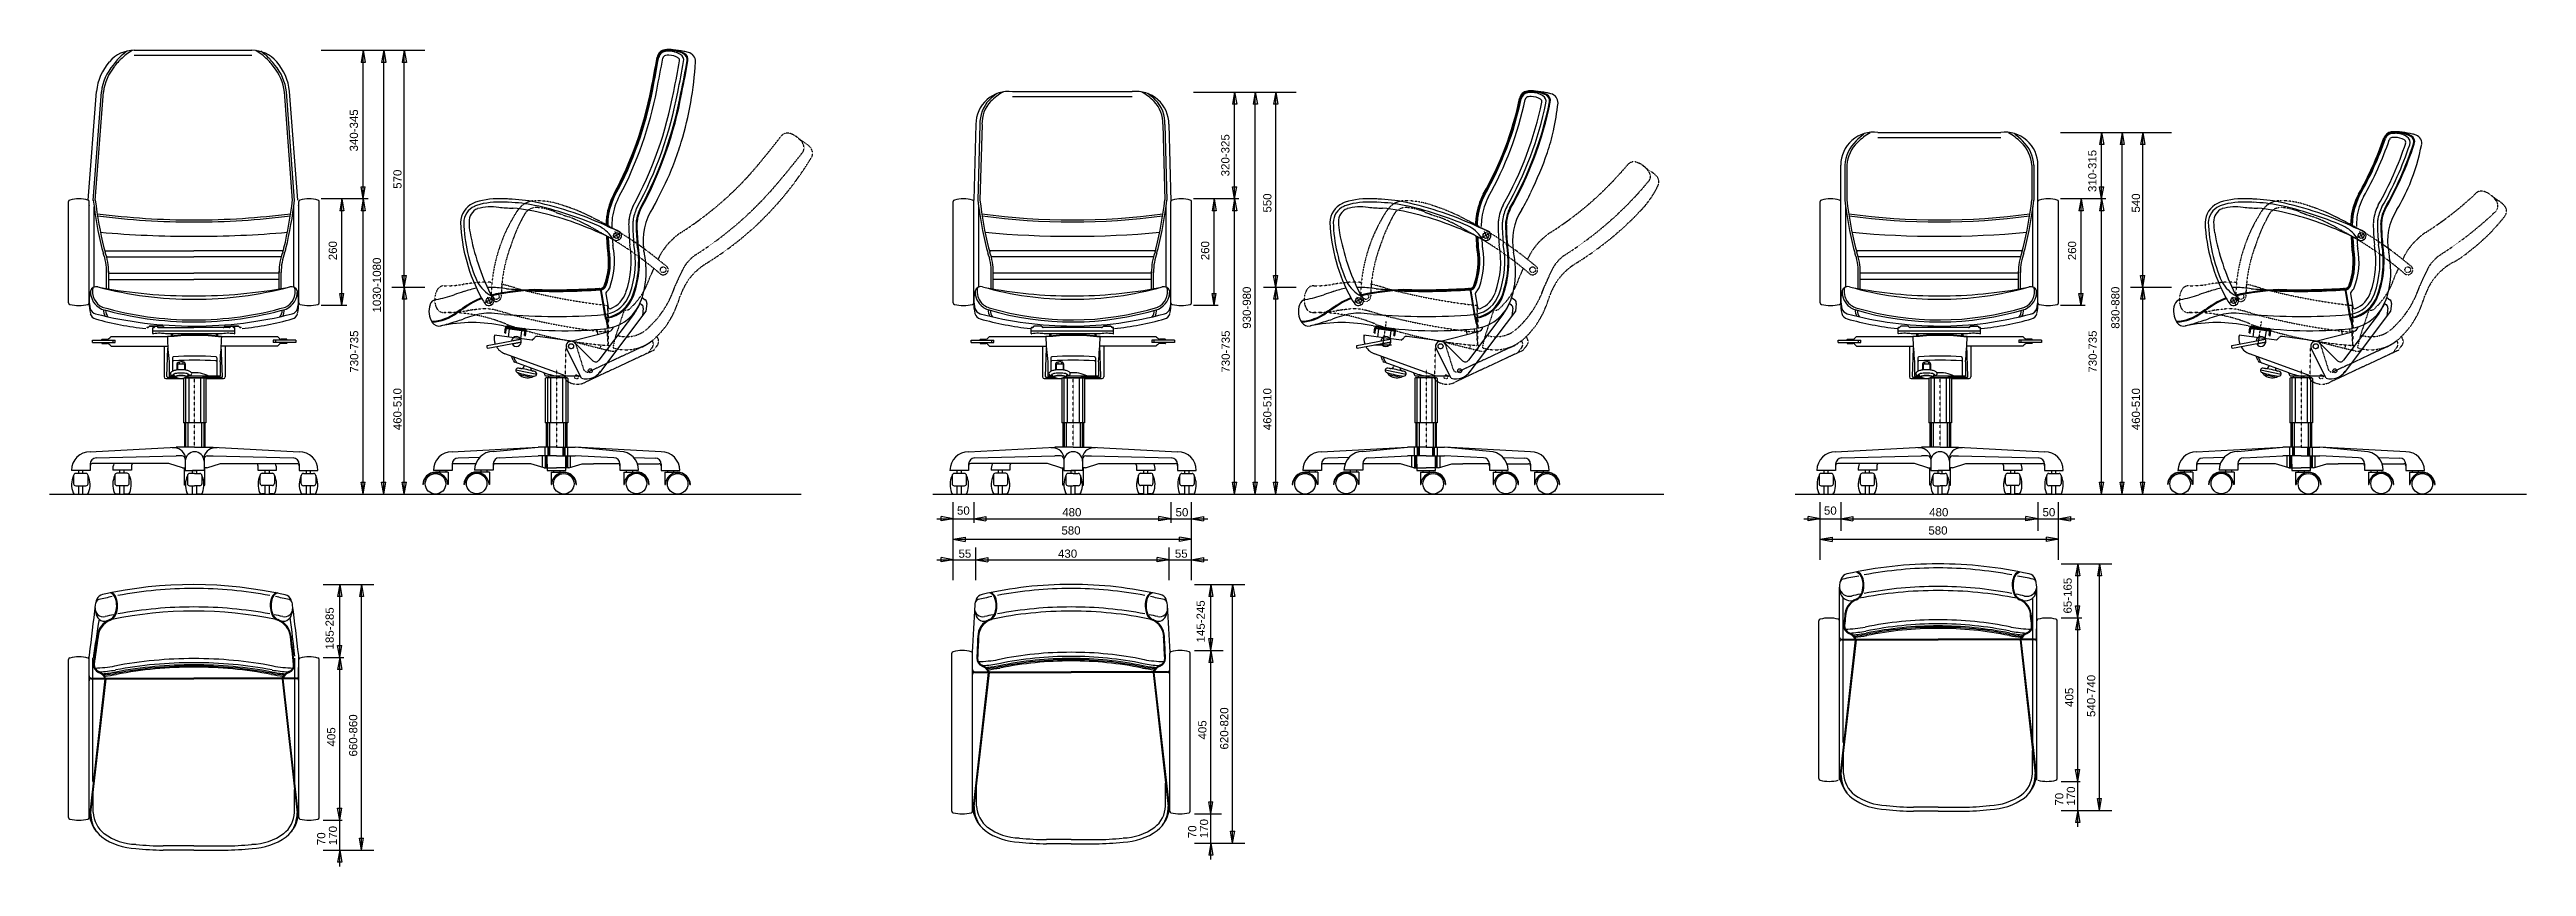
# Model space of a CAD drawing. Header units: millimetres. Extents: x 3929 to 9958, y 1973 to 3963.
import ezdxf

# ---------------------------------------------------------------- set-up
doc = ezdxf.new("R2010")
doc.units = ezdxf.units.MM
doc.linetypes.add('AKS1', pattern=[0.024, 0.01, -0.002, 0, -0.002, 0.01])
doc.linetypes.add('NOKTALI', pattern=[0.001, 0, -0.001])
for name, color, linetype in [('4', 1, 'NOKTALI'), ('axis', 40, 'AKS1'), ('chair', 250, 'Continuous'), ('dim', 4, 'Continuous'), ('size', 3, 'Continuous')]:
    doc.layers.add(name, color=color, linetype=linetype)
doc.styles.get("Standard").update_dxf_attribs({"font": 'arial.ttf'})

msp = doc.modelspace()

# ---------------------------------------------------------------- texts
at = {"layer": 'size'}
for s, p in [('340-345', (4679.3, 3714.4)), ('320-325', (6800.6, 3653.8)), ('310-315', (8910.9, 3615.6)), ('570', (4785.3, 3623.5)), ('550', (6902.8, 3565.5)), ('540', (9017, 3565.5)), ('260', (4628, 3449.6)), ('1030-1080', (4735.3, 3322.3)), ('260', (6751.4, 3449.6)), ('260', (8861.6, 3449.6)), ('930-980', (6852.8, 3282.7)), ('830-880', (8967, 3282.7)), ('730-735', (4680.1, 3175.8)), ('730-735', (6801.4, 3175.8)), ('730-735', (8911.7, 3175.8)), ('460-510', (4785.3, 3035.7)), ('460-510', (6902.8, 3035.7)), ('460-510', (9017, 3035.7)), ('65-165', (8850.8, 2589.3)), ('185-285', (4620.3, 2501.9)), ('145-245', (6740.5, 2518.9)), ('540-740', (8908.2, 2337.4)), ('620-820', (6797.9, 2258.2)), ('405', (8854.8, 2361.8)), ('405', (4624.3, 2265.6)), ('660-860', (4677.6, 2241.2)), ('405', (6744.6, 2282.6)), ('70', (8830.4, 2121.5)), ('170', (8858.9, 2121.5)), ('70', (4599.9, 2025.3)), ('170', (4628.4, 2025.3)), ('70', (6720.1, 2042.3)), ('170', (6748.7, 2042.3))]:
    msp.add_text(s, height=20, rotation=90, dxfattribs=at).set_placement(p)
for s, p in [('50', (6137.4, 2829.9)), ('480', (6393.6, 2825.9)), ('50', (6669.5, 2825.9)), ('50', (8247.7, 2829.9)), ('480', (8503.9, 2825.9)), ('50', (8779.8, 2825.9)), ('580', (6391.6, 2781.5)), ('580', (8501.9, 2781.5)), ('55', (6141.1, 2725.1)), ('430', (6383.3, 2725.1)), ('55', (6667.8, 2725.1))]:
    msp.add_text(s, height=20, dxfattribs=at).set_placement(p)

# ---------------------------------------------------------------- linework, layer by layer
at = {"color": 5}
for p, q in [((3928.6, 2880.2), (5758.3, 2880.2)), ((6078.3, 2880.2), (7858, 2880.2)), ((8177.9, 2880.2), (9957.7, 2880.2))]:
    msp.add_line(p, q, dxfattribs=at)
at = {"layer": '4', "linetype": 'NOKTALI'}
for p, q in [((5015.1, 3349.2), (5015.5, 3349.2)), ((5286.9, 3337.6), (5286, 3276.3)), ((5327, 3327.4), (5307.9, 3269.4)), ((7131.4, 3349.2), (7131.8, 3349.2)), ((7403.2, 3337.6), (7402.3, 3276.3)), ((7443.3, 3327.4), (7424.2, 3269.4)), ((9261.7, 3349.2), (9262.1, 3349.2)), ((9533.5, 3337.6), (9532.6, 3276.3)), ((9573.6, 3327.4), (9554.5, 3269.4)), ((5288.8, 3305.2), (5287.9, 3244.1)), ((5406.5, 3263.6), (5410.6, 3254.9)), ((7405.2, 3305.2), (7404.3, 3244.1)), ((7522.9, 3263.6), (7526.9, 3254.9)), ((9535.4, 3305.2), (9534.5, 3244.1)), ((9653.1, 3263.6), (9657.2, 3254.9)), ((5184.1, 3159.3), (5185.9, 3240.4)), ((5201, 3251.9), (5296.5, 3228.1)), ((5209.7, 3243.8), (5228.4, 3184)), ((5399.1, 3230), (5233, 3152.5)), ((5371.9, 3238.8), (5241.8, 3178.1)), ((5270.8, 3243.4), (5268.7, 3235.1)), ((5290.7, 3242.5), (5287.6, 3230.4)), ((5287.7, 3243.3), (5290.7, 3242.5)), ((5396.6, 3239.1), (5386, 3223.8)), ((5395.2, 3253.6), (5397.4, 3248.8)), ((5409.7, 3245.3), (5399.1, 3230)), ((7300.4, 3159.3), (7302.3, 3240.4)), ((7317.4, 3251.9), (7412.8, 3228.1)), ((7326.1, 3243.8), (7344.8, 3184)), ((7515.4, 3230), (7349.3, 3152.5)), ((7488.3, 3238.8), (7358.2, 3178.1)), ((7387.2, 3243.4), (7385, 3235.1)), ((7407.1, 3242.5), (7403.9, 3230.4)), ((7404.1, 3243.3), (7407.1, 3242.5)), ((7513, 3239.1), (7502.3, 3223.8)), ((7511.6, 3253.6), (7513.8, 3248.8)), ((7526.1, 3245.3), (7515.4, 3230)), ((9430.7, 3159.3), (9432.5, 3240.4)), ((9447.6, 3251.9), (9543.1, 3228.1)), ((9456.3, 3243.8), (9475, 3184)), ((9645.7, 3230), (9479.6, 3152.5)), ((9618.5, 3238.8), (9488.4, 3178.1)), ((9517.4, 3243.4), (9515.3, 3235.1)), ((9537.3, 3242.5), (9534.2, 3230.4)), ((9534.3, 3243.3), (9537.3, 3242.5)), ((9643.2, 3239.1), (9632.6, 3223.8)), ((9641.8, 3253.6), (9644, 3248.8)), ((9656.3, 3245.3), (9645.7, 3230))]:
    msp.add_line(p, q, dxfattribs=at)
for centre, radius in [((5422.3, 3426.3), 7), ((7538.6, 3426.3), 7), ((9668.9, 3426.3), 7), ((5016, 3361.2), 7), ((7132.4, 3361.2), 7), ((9262.6, 3361.2), 7), ((5198.1, 3240.1), 6.09), ((7314.4, 3240.1), 6.09), ((9444.7, 3240.1), 6.09), ((5211.3, 3165.5), 4.87), ((7327.6, 3165.5), 4.87), ((9457.9, 3165.5), 4.87)]:
    msp.add_circle(centre, radius, dxfattribs=at)
for centre, radius, start, end in [((4099.8, 4988.2), 2029.7, 320.22648, 322.45784), ((5725.1, 3739.2), 20, 60.21086, 142.45784), ((5715.5, 3705.9), 54.3, 29.41044, 68.94994), ((5910.7, 3948.6), 257.2, 230.64822, 236.13143), ((5028.9, 4203.7), 813.8, 302.38477, 320.82622), ((5125.1, 4096.9), 768.6, 301.75826, 328.88133), ((4107.7, 4997.5), 2094.7, 319.80496, 322.12732), ((5746.2, 3723.2), 19, 322.12732, 29.41044), ((5738.9, 3688.8), 54.3, 42.58783, 58.37292), ((5766, 3710.1), 20, 328.96362, 50.28161), ((7145.3, 4203.7), 813.8, 302.38477, 320.14022), ((7785.1, 3669.1), 20, 60.21086, 139.31384), ((7775.6, 3635.8), 54.3, 29.41044, 68.94994), ((7970.8, 3878.5), 257.2, 230.64822, 236.13143), ((5028.9, 4203.7), 878.8, 302.47056, 320.80379), ((7145.3, 4203.7), 878.8, 302.47056, 320.49253), ((7623.2, 3739), 245.7, 320.74676, 333.59779), ((7806.3, 3653.1), 19, 333.48534, 29.41044), ((7798.9, 3618.7), 54.3, 42.58783, 58.37292), ((7826.1, 3640), 20, 328.96362, 50.28161), ((9848.3, 3597.9), 20, 60.21086, 139.31384), ((5392.1, 3357.1), 388.5, 146.75054, 179.37274), ((5438.8, 3361), 406.9, 150.60643, 162.11976), ((5112.1, 3540.6), 53.7, 90.17922, 146.75054), ((5113.4, 3544.3), 33.4, 85.65834, 150.60643), ((5112.5, 3400.8), 193.6, 70.07473, 90.17922), ((5105.6, 3441.3), 136.8, 66.45018, 85.65834), ((5436.3, 4279.7), 764.6, 248.83424, 251.44923), ((5142.3, 3454.7), 133, 69.35293, 74.22266), ((5070.8, 3217.6), 380.5, 62.03276, 71.86111), ((7508.4, 3357.1), 388.5, 146.75054, 179.37274), ((7555.2, 3361), 406.9, 150.60643, 162.11976), ((7228.4, 3540.6), 53.7, 90.17922, 146.75054), ((7229.7, 3544.3), 33.4, 85.65834, 150.60643), ((7228.9, 3400.8), 193.6, 70.07473, 90.17922), ((7221.9, 3441.3), 136.8, 66.45018, 85.65834), ((7552.6, 4279.7), 764.6, 248.83424, 251.44923), ((7258.7, 3454.7), 133, 69.35293, 74.22266), ((7187.1, 3217.6), 380.5, 62.03276, 71.86111), ((7241.5, 4096.9), 768.6, 301.75826, 318.09221), ((9638.7, 3357.1), 388.5, 146.75054, 179.37274), ((9685.4, 3361), 406.9, 150.60643, 162.11976), ((9358.7, 3540.6), 53.7, 90.17922, 146.75054), ((9360, 3544.3), 33.4, 85.65834, 150.60643), ((9359.1, 3400.8), 193.6, 70.07473, 90.17922), ((9352.2, 3441.3), 136.8, 66.45018, 85.65834), ((9682.9, 4279.7), 764.6, 248.83424, 251.44923), ((9388.9, 3454.7), 133, 69.35293, 74.22266), ((9317.4, 3217.6), 380.5, 62.03276, 71.86111), ((9275.5, 4203.7), 813.8, 302.38477, 313.24681), ((9275.5, 4203.7), 878.8, 302.47056, 313.78823), ((9541.2, 3838.9), 460.4, 307.54185, 322.4824), ((9838.7, 3564.6), 54.3, 29.41044, 68.94994), ((10033.9, 3807.3), 257.2, 230.64822, 236.13143), ((9869.4, 3581.9), 19, 318.41882, 29.41044), ((9862.1, 3547.5), 54.3, 42.58783, 58.37292), ((9889.3, 3568.8), 20, 328.96362, 50.28161), ((5029.6, 3131.6), 453.7, 58.45827, 68.88761), ((4879.8, 2796.3), 842.7, 50.86086, 63.99717), ((4887.6, 2807.5), 805.6, 49.13746, 61.91088), ((5559.5, 3378.3), 167.5, 124.41753, 144.00749), ((7146, 3131.6), 453.7, 58.45827, 68.88761), ((6996.1, 2796.3), 842.7, 50.86086, 63.99717), ((7004, 2807.5), 805.6, 49.13746, 61.91088), ((7675.8, 3378.3), 167.5, 124.41753, 144.00749), ((9276.2, 3131.6), 453.7, 58.45827, 68.88761), ((9126.4, 2796.3), 842.7, 50.86086, 63.99717), ((9134.2, 2807.5), 805.6, 49.13746, 61.91088), ((9806.1, 3378.3), 167.5, 124.41753, 144.00749), ((5392.1, 3357.1), 364.1, 159.26799, 179.37475), ((6078.7, 3122.2), 745.9, 152.75939, 153.78767), ((4895.6, 2800.1), 829.8, 49.66407, 51.54558), ((5595.1, 3358.5), 208, 145.35424, 149.65556), ((5601.4, 3316.6), 145.1, 117.96065, 161.11787), ((5595.1, 3358.5), 143, 145.35424, 148.99992), ((5559.5, 3378.3), 102.5, 124.97123, 144.00749), ((7508.4, 3357.1), 364.1, 159.26799, 179.37475), ((8195, 3122.2), 745.9, 152.75939, 153.78767), ((7012, 2800.1), 829.8, 49.66407, 51.54558), ((7711.4, 3358.5), 208, 145.35424, 149.65556), ((7717.8, 3316.6), 145.1, 117.96065, 161.11787), ((7711.4, 3358.5), 143, 145.35424, 148.99992), ((7675.8, 3378.3), 102.5, 124.97123, 144.00749), ((9638.7, 3357.1), 364.1, 159.26799, 179.37475), ((10325.3, 3122.2), 745.9, 152.75939, 153.78767), ((9142.2, 2800.1), 829.8, 49.66407, 51.54558), ((9841.7, 3358.5), 208, 145.35424, 149.65556), ((9848, 3316.6), 145.1, 117.96065, 161.11787), ((9841.7, 3358.5), 143, 145.35424, 148.99992), ((9806.1, 3378.3), 102.5, 124.97123, 144.00749), ((9664.1, 3655.8), 240.8, 298.78033, 310.91227), ((4915.1, 3353.5), 49, 150.47868, 202.85115), ((4889, 3368.3), 19, 89.27569, 150.47868), ((4892.6, 3647.2), 260, 269.27569, 279.4038), ((4987.6, 3073.6), 321.5, 95.09247, 99.4038), ((4968.9, 3248.3), 145.9, 93.71871, 93.87749), ((4988, 3221.7), 174.5, 84.23934, 99.40983), ((4891.3, 2827.4), 580.4, 72.80484, 76.39423), ((4988, 3221.7), 174.5, 75.6873, 76.19781), ((5455.3, 4840.2), 1510.2, 254.9396, 263.52793), ((5226.5, 3458.7), 171, 311.59543, 341.76128), ((5226.5, 3458.7), 236, 312.39667, 342.11692), ((4899.8, 3596.5), 525.2, 338.64047, 339.66726), ((6078.7, 3122.2), 745.9, 155.64174, 156.96928), ((5422.3, 3426.3), 12.2, 231.72936, 30.95164), ((4899.8, 3596.5), 590.2, 337.3404, 339.51094), ((6078.7, 3122.2), 680.9, 152.91809, 157.18094), ((7031.5, 3353.5), 49, 150.47868, 202.85115), ((7005.4, 3368.3), 19, 89.27569, 150.47868), ((7008.9, 3647.2), 260, 269.27569, 279.4038), ((7103.9, 3073.6), 321.5, 95.09247, 99.4038), ((7085.2, 3248.3), 145.9, 93.71871, 93.87749), ((7104.3, 3221.7), 174.5, 84.23934, 99.40983), ((7007.7, 2827.4), 580.4, 72.80484, 76.39423), ((7104.3, 3221.7), 174.5, 75.6873, 76.19781), ((7571.7, 4840.2), 1510.2, 254.9396, 263.52793), ((7342.9, 3458.7), 171, 311.59543, 341.76128), ((7342.9, 3458.7), 236, 312.39667, 342.11692), ((7016.2, 3596.5), 525.2, 338.64047, 339.66726), ((8195, 3122.2), 745.9, 155.64174, 156.96928), ((7538.6, 3426.3), 12.2, 231.72936, 30.95164), ((7016.2, 3596.5), 590.2, 337.3404, 339.51094), ((8195, 3122.2), 680.9, 152.91809, 157.18094), ((9161.7, 3353.5), 49, 150.47868, 202.85115), ((9135.6, 3368.3), 19, 89.27569, 150.47868), ((9139.2, 3647.2), 260, 269.27569, 279.4038), ((9234.2, 3073.6), 321.5, 95.09247, 99.4038), ((9215.5, 3248.3), 145.9, 93.71871, 93.87749), ((9215.5, 3248.3), 145.9, 93.71871, 93.87749), ((9234.6, 3221.7), 174.5, 84.23934, 99.40983), ((9137.9, 2827.4), 580.4, 72.80484, 76.39423), ((9234.6, 3221.7), 174.5, 75.6873, 76.19781), ((9701.9, 4840.2), 1510.2, 254.9396, 263.52793), ((9473.1, 3458.7), 171, 311.59543, 341.76128), ((9473.1, 3458.7), 236, 312.39667, 342.11692), ((9146.4, 3596.5), 525.2, 338.64047, 339.66726), ((10325.3, 3122.2), 745.9, 155.64174, 156.96928), ((9668.9, 3426.3), 12.2, 231.72936, 30.95164), ((9146.4, 3596.5), 590.2, 337.3404, 339.51094), ((10325.3, 3122.2), 680.9, 152.91809, 157.18094), ((4888.4, 3342.2), 20, 202.85115, 272.43099), ((4892.6, 3647.2), 325, 269.27569, 279.4038), ((4897.5, 2952.2), 370.2, 67.51572, 91.17107), ((4987.6, 3073.6), 256.5, 94.41203, 99.4038), ((4987.6, 3073.6), 256.5, 95.09247, 99.4038), ((4988, 3221.7), 109.5, 75.6873, 100.59271), ((5015.6, 3361.2), 12, 179.37274, 267.48533), ((4891.3, 2827.4), 515.4, 72.67564, 76.09351), ((5016, 3361.2), 12, 267.48533, 359.37475), ((5455.3, 4840.2), 1575.2, 254.89377, 263.7468), ((5284.9, 3337.6), 2, 359.15533, 83.52793), ((5623.2, 3341.3), 336.3, 180.60881, 186.18209), ((5328.8, 3326.6), 2, 70.84757, 158.18714), ((5332.6, 3339.8), 11.7, 254.44076, 308.89868), ((5265.9, 3408.6), 202, 311.58104, 335.67218), ((5175.7, 3449.2), 300.8, 335.69723, 343.46333), ((7004.8, 3342.2), 20, 202.85115, 272.43099), ((7008.9, 3647.2), 325, 269.27569, 279.4038), ((7013.8, 2952.2), 370.2, 67.51572, 91.17107), ((7103.9, 3073.6), 256.5, 94.41203, 99.4038), ((7103.9, 3073.6), 256.5, 95.09247, 99.4038), ((7104.3, 3221.7), 109.5, 75.6873, 100.59271), ((7132, 3361.2), 12, 179.37274, 267.48533), ((7007.7, 2827.4), 515.4, 72.67564, 76.09351), ((7132.4, 3361.2), 12, 267.48533, 359.37475), ((7571.7, 4840.2), 1575.2, 254.89377, 263.7468), ((7401.2, 3337.6), 2, 359.15533, 83.52793), ((7739.5, 3341.3), 336.3, 180.60881, 186.18209), ((7445.2, 3326.6), 2, 70.84757, 158.18714), ((7449, 3339.8), 11.7, 254.44076, 308.89868), ((7382.2, 3408.6), 202, 311.58104, 335.67218), ((7292.1, 3449.2), 300.8, 335.69723, 343.46333), ((9135, 3342.2), 20, 202.85115, 272.43099), ((9139.2, 3647.2), 325, 269.27569, 279.4038), ((9144.1, 2952.2), 370.2, 67.51572, 91.17107), ((9234.2, 3073.6), 256.5, 94.41203, 99.4038), ((9234.2, 3073.6), 256.5, 95.09247, 99.4038), ((9234.6, 3221.7), 109.5, 75.6873, 100.59271), ((9262.2, 3361.2), 12, 179.37274, 267.48533), ((9262.2, 3361.2), 12, 179.37274, 267.48533), ((9137.9, 2827.4), 515.4, 72.67564, 76.09351), ((9262.6, 3361.2), 12, 267.48533, 359.37475), ((9701.9, 4840.2), 1575.2, 254.89377, 263.7468), ((9531.5, 3337.6), 2, 359.15533, 83.52793), ((9869.8, 3341.3), 336.3, 180.60881, 186.18209), ((9575.4, 3326.6), 2, 70.84757, 158.18714), ((9575.4, 3326.6), 2, 70.84757, 158.18714), ((9579.2, 3339.8), 11.7, 254.44076, 308.89868), ((9512.5, 3408.6), 202, 311.58104, 335.67218), ((9422.3, 3449.2), 300.8, 335.69723, 343.46333), ((5355.2, 4181.5), 942, 250.39234, 265.77564), ((5284, 3276.4), 2, 263.7468, 359.15533), ((5592.6, 3278.6), 306.6, 180.42836, 186.46417), ((5574.5, 3186.9), 279.1, 162.88355, 169.49288), ((5331.2, 3335), 103.6, 253.3556, 311.58104), ((5309.8, 3268.8), 2, 161.75529, 252.26678), ((5332.6, 3340.2), 77, 252.26678, 313.52736), ((7471.5, 4181.5), 942, 250.39234, 265.77564), ((7400.3, 3276.4), 2, 263.7468, 359.15533), ((7708.9, 3278.6), 306.6, 180.42836, 186.46417), ((7690.8, 3186.9), 279.1, 162.88355, 169.49288), ((7447.5, 3335), 103.6, 253.3556, 311.58104), ((7426.1, 3268.8), 2, 161.75529, 252.26678), ((7449, 3340.2), 77, 252.26678, 313.52736), ((9601.8, 4181.5), 942, 250.39234, 265.77564), ((9530.6, 3276.4), 2, 263.7468, 359.15533), ((9839.2, 3278.6), 306.6, 180.42836, 186.46417), ((9821.1, 3186.9), 279.1, 162.88355, 169.49288), ((9577.8, 3335), 103.6, 253.3556, 311.58104), ((9556.4, 3268.8), 2, 161.75529, 252.26678), ((9579.2, 3340.2), 77, 252.26678, 313.52736), ((5198.1, 3240.1), 12.2, 17.39036, 178.70541), ((5285.9, 3244.1), 2, 265.77564, 359.15533), ((5300, 3242.3), 14.6, 255.99892, 321.77133), ((5302.1, 3237.6), 2, 161.75529, 253.3556), ((5322.4, 3342.7), 115.1, 294.49501, 309.27087), ((5388.6, 3244.7), 9.74, 325.17352, 25), ((5401.7, 3250.8), 9.74, 325.17352, 25), ((7314.4, 3240.1), 12.2, 17.39036, 178.70541), ((7402.3, 3244.1), 2, 265.77564, 359.15533), ((7416.4, 3242.3), 14.6, 255.99892, 321.77133), ((7418.4, 3237.6), 2, 161.75529, 253.3556), ((7438.7, 3342.7), 115.1, 294.49501, 309.27087), ((7505, 3244.7), 9.74, 325.17352, 25), ((7518.1, 3250.8), 9.74, 325.17352, 25), ((9444.7, 3240.1), 12.2, 17.39036, 178.70541), ((9532.5, 3244.1), 2, 265.77564, 359.15533), ((9546.6, 3242.3), 14.6, 255.99892, 321.77133), ((9548.7, 3237.6), 2, 161.75529, 253.3556), ((9569, 3342.7), 115.1, 294.49501, 309.27087), ((9635.2, 3244.7), 9.74, 325.17352, 25), ((9648.3, 3250.8), 9.74, 325.17352, 25), ((5213.2, 3189.6), 42, 226.13844, 298.04338), ((5237.7, 3187), 9.74, 197.39152, 295), ((7329.6, 3189.6), 42, 226.13844, 298.04338), ((7354.1, 3187), 9.74, 197.39152, 295), ((9459.8, 3189.6), 42, 226.13844, 298.04338), ((9484.3, 3187), 9.74, 197.39152, 295)]:
    msp.add_arc(centre, radius, start, end, dxfattribs=at)
at = {"layer": 'axis'}
for p, q in [((5317.1, 3513.9), (5299.3, 3505.3)), ((5304.3, 3519.1), (5313.3, 3500.2)), ((9563.7, 3513.9), (9545.9, 3505.3)), ((9550.9, 3519.1), (9559.9, 3500.2)), ((5006.7, 3355.4), (4988.8, 3346.9)), ((4994.3, 3360.1), (5003, 3341.7)), ((4994.3, 3360.1), (5003, 3341.7)), ((9304.7, 3243.4), (9312.6, 3300.1))]:
    msp.add_line(p, q, dxfattribs=at)
at = {"layer": 'axis', "linetype": 'AKS1'}
for p, q in [((7433.4, 3513.9), (7415.6, 3505.3)), ((7420.6, 3519.1), (7429.6, 3500.2)), ((7123, 3355.4), (7105.2, 3346.9)), ((7110.6, 3360.1), (7119.4, 3341.7)), ((7174.4, 3243.4), (7182.4, 3300.1)), ((4281.8, 2994.2), (4281.8, 3163.5)), ((5162.8, 3183.4), (5162.8, 2994.1)), ((6420.2, 2994.2), (6420.2, 3163.5)), ((7279.1, 3183.4), (7279.1, 2994.1)), ((8530.4, 2994.2), (8530.4, 3163.5)), ((9409.4, 3183.4), (9409.4, 2994.1))]:
    msp.add_line(p, q, dxfattribs=at)
at = {"layer": 'chair'}
for p, q in [((4134.8, 3960.6), (4420.9, 3960.6)), ((4134.8, 3948.5), (4420.9, 3948.5)), ((4022.8, 3595.9), (4042.8, 3860.6)), ((4034.9, 3595), (4054.9, 3859.6)), ((4039.8, 3594.6), (4059.8, 3859.3)), ((4520.2, 3594.6), (4500.2, 3859.3)), ((4525, 3595), (4505, 3859.6)), ((4532.8, 3595.9), (4512.8, 3860.6)), ((6272.7, 3860), (6564, 3860)), ((6272.7, 3847.9), (6564, 3847.9)), ((6183.3, 3780.5), (6178.3, 3595.9)), ((6193.3, 3780.3), (6188.3, 3595.6)), ((6198.3, 3780.1), (6193.3, 3595.5)), ((6638.4, 3780.1), (6643.4, 3595.5)), ((6643.4, 3780.3), (6648.4, 3595.6)), ((6653.3, 3780.6), (6658.3, 3592.2)), ((8379.1, 3760.5), (8678, 3760.5)), ((8379.1, 3748.4), (8678, 3748.4)), ((8288.6, 3342.2), (8288.6, 3681.2)), ((8298.8, 3680.8), (8298.6, 3595.6)), ((8303.8, 3680.6), (8303.5, 3595.5)), ((8753.4, 3680.6), (8753.6, 3595.5)), ((8758.4, 3680.8), (8758.6, 3595.6)), ((8768.6, 3345.9), (8768.6, 3681.2)), ((3975, 3345.9), (3975, 3592.2)), ((3975, 3352.1), (3975, 3586.1)), ((4025, 3342.2), (4025, 3592.2)), ((4037, 3384.2), (4037, 3579.2)), ((4522.9, 3384.2), (4522.9, 3579.2)), ((4535, 3342.2), (4535, 3592.2)), ((4585, 3345.9), (4585, 3592.2)), ((4585, 3352.1), (4585, 3586.1)), ((6128.3, 3345.9), (6128.3, 3592.2)), ((6128.3, 3352.1), (6128.3, 3586.1)), ((6178.3, 3342.2), (6178.3, 3595.9)), ((6190.4, 3384.4), (6190.4, 3579.2)), ((6646.3, 3384.2), (6646.3, 3579.2)), ((6658.3, 3342.2), (6658.3, 3592.2)), ((6708.3, 3345.9), (6708.3, 3592.2)), ((6708.3, 3352.1), (6708.3, 3586.1)), ((8238.6, 3345.9), (8238.6, 3592.2)), ((8238.6, 3352.1), (8238.6, 3586.1)), ((8300.7, 3384.4), (8300.7, 3579.2)), ((8756.5, 3384.2), (8756.5, 3579.2)), ((8818.6, 3345.9), (8818.6, 3592.2)), ((8818.6, 3352.1), (8818.6, 3586.1)), ((4062.7, 3472.7), (4280, 3472.7)), ((4067.7, 3457.7), (4280, 3457.7)), ((4497.2, 3472.7), (4280, 3472.7)), ((4492.3, 3457.7), (4280, 3457.7)), ((6620.6, 3472.7), (6216, 3472.7)), ((6615.6, 3457.7), (6221, 3457.7)), ((8730.8, 3472.7), (8326.2, 3472.7)), ((8725.9, 3457.7), (8331.3, 3457.7)), ((4067.5, 3380.3), (4067.5, 3420.5)), ((4072.5, 3379.4), (4072.5, 3423.2)), ((4072.5, 3417.7), (4280, 3417.7)), ((4072.5, 3402.7), (4280, 3402.7)), ((4487.5, 3417.7), (4280, 3417.7)), ((4487.5, 3402.7), (4280, 3402.7)), ((4487.5, 3379.4), (4487.5, 3423.2)), ((4492.5, 3380.3), (4492.5, 3420.5)), ((5269, 3379.8), (5279.7, 3317.4)), ((5270.6, 3379.5), (5280.9, 3319.5)), ((6220.8, 3380.3), (6220.8, 3420.5)), ((6220.8, 3380.4), (6220.8, 3420.5)), ((6225.8, 3379.4), (6225.8, 3423.2)), ((6225.8, 3379.5), (6225.8, 3420.4)), ((6610.8, 3417.7), (6225.8, 3417.7)), ((6610.8, 3402.7), (6225.8, 3402.7)), ((6610.8, 3379.4), (6610.8, 3423.2)), ((6615.8, 3380.3), (6615.8, 3420.5)), ((7385.4, 3379.8), (7396, 3317.4)), ((7387, 3379.5), (7397.3, 3319.5)), ((8331.1, 3380.4), (8331.1, 3420.5)), ((8331.1, 3380.3), (8331.1, 3420.5)), ((8336.1, 3379.4), (8336.1, 3423.2)), ((8336.1, 3379.5), (8336.1, 3420.4)), ((8721.1, 3417.7), (8336.1, 3417.7)), ((8721.1, 3402.7), (8336.1, 3402.7)), ((8721.1, 3379.4), (8721.1, 3423.2)), ((8726.1, 3380.3), (8726.1, 3420.5)), ((9515.6, 3379.8), (9526.3, 3317.4)), ((9517.2, 3379.5), (9527.5, 3319.5)), ((5006.7, 3355.4), (4988.8, 3346.9)), ((5352.2, 3320.6), (5265.8, 3205.9)), ((5380.3, 3325.5), (5267.3, 3175.6)), ((5282.8, 3367.9), (5288.3, 3335.6)), ((5365.8, 3344.5), (5370, 3341.4)), ((5371.1, 3358.7), (5378.7, 3352.9)), ((5373.8, 3332.4), (5371.6, 3314)), ((5382.5, 3344), (5380.3, 3325.5)), ((7468.6, 3320.6), (7382.2, 3205.9)), ((7496.7, 3325.5), (7383.7, 3175.6)), ((7399.1, 3367.9), (7404.7, 3335.6)), ((7482.2, 3344.5), (7486.4, 3341.4)), ((7487.4, 3358.7), (7495.1, 3352.9)), ((7490.2, 3332.4), (7488, 3314)), ((7498.9, 3344), (7496.7, 3325.5)), ((9253.3, 3355.4), (9235.4, 3346.9)), ((9240.9, 3360.1), (9249.6, 3341.7)), ((9598.8, 3320.6), (9512.4, 3205.9)), ((9626.9, 3325.5), (9514, 3175.6)), ((9529.4, 3367.9), (9534.9, 3335.6)), ((9612.4, 3344.5), (9616.6, 3341.4)), ((9617.7, 3358.7), (9625.3, 3352.9)), ((9620.4, 3332.4), (9618.2, 3314)), ((9629.1, 3344), (9626.9, 3325.5)), ((4055.5, 3255), (4055.5, 3256.5)), ((4056, 3257), (4069.6, 3257)), ((4078.5, 3264), (4215.3, 3264)), ((4166, 3285.6), (4167.2, 3285.6)), ((4167.6, 3285.5), (4166, 3285.5)), ((4170.8, 3288.2), (4168.5, 3285.9)), ((4170.7, 3288.3), (4168.6, 3286.1)), ((4172.1, 3288.9), (4188.9, 3288.9)), ((4188.9, 3288.8), (4172.2, 3288.8)), ((4179.9, 3271.3), (4179.9, 3284.6)), ((4379.9, 3276.6), (4179.9, 3276.6)), ((4182.5, 3285.6), (4180.9, 3285.6)), ((4181.3, 3270.3), (4181.3, 3270.3)), ((4185.7, 3288.3), (4183.4, 3286)), ((4203.8, 3288.9), (4187.1, 3288.9)), ((4190.3, 3288.3), (4192.4, 3286.1)), ((4190.3, 3288.2), (4192.5, 3286.1)), ((4193.9, 3285.6), (4280, 3285.6)), ((4205.2, 3288.3), (4207.4, 3286.1)), ((4348.6, 3270.3), (4211.2, 3270.3)), ((4225.3, 3265.1), (4225.3, 3270.3)), ((4228.3, 3265.4), (4228.3, 3270.3)), ((4366.1, 3285.6), (4280, 3285.6)), ((4335, 3265.3), (4335, 3270.3)), ((4338, 3265.1), (4338, 3270.3)), ((4347.8, 3264), (4483.3, 3264)), ((4354.7, 3288.3), (4352.5, 3286.1)), ((4354.6, 3288.2), (4352.5, 3286.1)), ((4356, 3288.8), (4372.8, 3288.8)), ((4369.7, 3288.3), (4367.5, 3286.1)), ((4369.6, 3288.2), (4367.5, 3286.1)), ((4371, 3288.8), (4387.8, 3288.8)), ((4387.8, 3288.9), (4371.1, 3288.9)), ((4374.2, 3288.3), (4376.4, 3286.1)), ((4374.2, 3288.2), (4376.5, 3285.9)), ((4377.3, 3285.5), (4378.9, 3285.5)), ((4378.9, 3285.6), (4377.8, 3285.6)), ((4378.9, 3270.3), (4378.6, 3270.3)), ((4379.9, 3271.3), (4379.9, 3284.6)), ((4389.2, 3288.3), (4391.4, 3286.1)), ((4389.2, 3288.2), (4391.5, 3285.9)), ((4392.3, 3285.5), (4393.9, 3285.5)), ((4393.9, 3285.6), (4392.8, 3285.6)), ((4505.8, 3257), (4492.3, 3257)), ((4506.3, 3256.5), (4506.3, 3255)), ((4994.2, 3241.6), (5075.8, 3257)), ((5011.8, 3267.3), (5011.2, 3263.8)), ((5102.5, 3254.5), (5011.8, 3267.3)), ((5036.4, 3272.6), (5038.1, 3284.6)), ((5036.4, 3272.6), (5038.9, 3272.3)), ((5038.9, 3272.3), (5040.2, 3281.4)), ((5042.4, 3283.1), (5083.6, 3277.3)), ((5043.3, 3285.5), (5083.9, 3279.8)), ((5043.7, 3288.8), (5084.4, 3283.1)), ((5045.5, 3262.5), (5048.3, 3282.3)), ((5053.2, 3253.6), (5075.4, 3257.8)), ((5075.4, 3258.3), (5078.2, 3278.1)), ((5084.5, 3265.9), (5085.8, 3275)), ((5084.5, 3265.9), (5087, 3265.5)), ((5087, 3265.5), (5088.6, 3277.5)), ((5102.5, 3254.5), (5108.7, 3260.9)), ((5199.8, 3252.2), (5117, 3263.8)), ((5195.2, 3251.9), (5290.6, 3275.7)), ((5259.8, 3281.2), (5262.8, 3268.8)), ((5279.4, 3283.1), (5281.7, 3273.5)), ((6193.9, 3255), (6193.9, 3256.5)), ((6194.4, 3257), (6207.9, 3257)), ((6216.9, 3264), (6353.7, 3264)), ((6318.3, 3271.3), (6318.3, 3284.6)), ((6518.3, 3276.6), (6318.3, 3276.6)), ((6320.9, 3285.6), (6319.3, 3285.6)), ((6319.7, 3270.3), (6319.6, 3270.3)), ((6324, 3288.3), (6321.7, 3286)), ((6342.2, 3288.9), (6325.4, 3288.9)), ((6343.6, 3288.3), (6345.7, 3286.1)), ((6489.4, 3285.6), (6347.1, 3285.6)), ((6487, 3270.3), (6349.5, 3270.3)), ((6363.7, 3265.1), (6363.7, 3270.3)), ((6366.7, 3265.4), (6366.7, 3270.3)), ((6473.4, 3265.3), (6473.4, 3270.3)), ((6476.4, 3265.1), (6476.4, 3270.3)), ((6486.1, 3264), (6621.7, 3264)), ((6493, 3288.2), (6490.8, 3286.1)), ((6493, 3288.3), (6490.9, 3286.1)), ((6511.2, 3288.9), (6494.4, 3288.9)), ((6494.4, 3288.8), (6511.1, 3288.8)), ((6512.5, 3288.2), (6514.8, 3285.9)), ((6512.6, 3288.3), (6514.7, 3286.1)), ((6515.7, 3285.5), (6517.3, 3285.5)), ((6517.3, 3285.6), (6516.1, 3285.6)), ((6517.3, 3270.3), (6516.9, 3270.3)), ((6518.3, 3271.3), (6518.3, 3284.6)), ((6644.2, 3257), (6630.7, 3257)), ((6644.7, 3256.5), (6644.7, 3255)), ((7110.6, 3241.6), (7192.2, 3257)), ((7128.1, 3267.3), (7127.6, 3263.8)), ((7218.8, 3254.5), (7128.1, 3267.3)), ((7152.8, 3272.6), (7154.4, 3284.6)), ((7152.8, 3272.6), (7155.2, 3272.3)), ((7155.2, 3272.3), (7156.5, 3281.4)), ((7158.8, 3283.1), (7199.9, 3277.3)), ((7159.6, 3285.5), (7200.3, 3279.8)), ((7160.1, 3288.8), (7200.7, 3283.1)), ((7161.9, 3262.5), (7164.6, 3282.3)), ((7169.6, 3253.6), (7191.8, 3257.8)), ((7191.8, 3258.3), (7194.5, 3278.1)), ((7200.8, 3265.9), (7202.1, 3275)), ((7200.8, 3265.9), (7203.3, 3265.5)), ((7203.3, 3265.5), (7205, 3277.5)), ((7218.8, 3254.5), (7225, 3260.9)), ((7316.1, 3252.2), (7233.4, 3263.8)), ((7311.5, 3251.9), (7406.9, 3275.7)), ((7376.2, 3281.2), (7379.1, 3268.8)), ((7395.8, 3283.1), (7398, 3273.5)), ((8304.1, 3255), (8304.1, 3256.5)), ((8304.6, 3257), (8318.2, 3257)), ((8327.1, 3264), (8463.9, 3264)), ((8428.5, 3271.3), (8428.5, 3284.6)), ((8628.5, 3276.6), (8428.5, 3276.6)), ((8431.1, 3285.6), (8429.5, 3285.6)), ((8429.9, 3270.3), (8429.9, 3270.3)), ((8434.3, 3288.3), (8432, 3286)), ((8452.4, 3288.9), (8435.7, 3288.9)), ((8453.8, 3288.3), (8456, 3286.1)), ((8599.7, 3285.6), (8457.4, 3285.6)), ((8597.2, 3270.3), (8459.8, 3270.3)), ((8473.9, 3265.1), (8473.9, 3270.3)), ((8476.9, 3265.4), (8476.9, 3270.3)), ((8583.6, 3265.3), (8583.6, 3270.3)), ((8586.6, 3265.1), (8586.6, 3270.3)), ((8596.4, 3264), (8731.9, 3264)), ((8603.3, 3288.3), (8601.1, 3286.1)), ((8603.2, 3288.2), (8601.1, 3286.1)), ((8604.6, 3288.8), (8621.4, 3288.8)), ((8621.4, 3288.9), (8604.7, 3288.9)), ((8622.8, 3288.3), (8625, 3286.1)), ((8622.8, 3288.2), (8625.1, 3285.9)), ((8625.9, 3285.5), (8627.5, 3285.5)), ((8627.5, 3285.6), (8626.4, 3285.6)), ((8627.5, 3270.3), (8627.2, 3270.3)), ((8628.5, 3271.3), (8628.5, 3284.6)), ((8754.4, 3257), (8740.9, 3257)), ((8754.9, 3256.5), (8754.9, 3255)), ((9240.8, 3241.6), (9322.4, 3257)), ((9258.4, 3267.3), (9257.8, 3263.8)), ((9349.1, 3254.5), (9258.4, 3267.3)), ((9283, 3272.6), (9284.7, 3284.6)), ((9283, 3272.6), (9285.5, 3272.3)), ((9285.5, 3272.3), (9286.8, 3281.4)), ((9289, 3283.1), (9330.2, 3277.3)), ((9289.9, 3285.5), (9330.5, 3279.8)), ((9290.3, 3288.8), (9331, 3283.1)), ((9292.1, 3262.5), (9294.9, 3282.3)), ((9299.8, 3253.6), (9322, 3257.8)), ((9322, 3258.3), (9324.8, 3278.1)), ((9331.1, 3265.9), (9332.4, 3275)), ((9331.1, 3265.9), (9333.6, 3265.5)), ((9333.6, 3265.5), (9335.2, 3277.5)), ((9349.1, 3254.5), (9355.3, 3260.9)), ((9446.4, 3252.2), (9363.6, 3263.8)), ((9441.8, 3251.9), (9537.2, 3275.7)), ((9506.4, 3281.2), (9509.4, 3268.8)), ((9526, 3283.1), (9528.3, 3273.5)), ((4033.5, 3249), (4033.5, 3255)), ((4033.5, 3255), (4088.5, 3255)), ((4033.5, 3249), (4088.5, 3249)), ((4055.5, 3247.5), (4055.5, 3249)), ((4056, 3247), (4069.5, 3247)), ((4078.5, 3240), (4216.4, 3240)), ((4083.5, 3249), (4083.5, 3255)), ((4088.5, 3249), (4088.5, 3255)), ((4207.3, 3240), (4207.3, 3165.5)), ((4214.4, 3166.6), (4216.7, 3235.2)), ((4219.8, 3202.2), (4219.8, 3167.4)), ((4227.8, 3212.2), (4227.8, 3206.3)), ((4227.8, 3206.3), (4227.8, 3179.1)), ((4238.7, 3196.7), (4238.7, 3182.4)), ((4240.2, 3196.1), (4240.2, 3182.4)), ((4244.2, 3201.3), (4244.2, 3196.7)), ((4247.5, 3196.9), (4248.7, 3196.9)), ((4253.2, 3201.6), (4253.2, 3196.6)), ((4257.2, 3195.9), (4257.2, 3182.4)), ((4258.7, 3197.1), (4258.7, 3182.4)), ((4335.8, 3212.2), (4335.8, 3206.3)), ((4335.8, 3206.3), (4335.8, 3167.4)), ((4343.8, 3202.2), (4343.8, 3167.4)), ((4483.3, 3240), (4346.5, 3240)), ((4349.3, 3166.6), (4346.7, 3242.5)), ((4356.3, 3240), (4356.3, 3165.5)), ((4528.3, 3255), (4473.3, 3255)), ((4473.3, 3255), (4473.3, 3249)), ((4528.3, 3249), (4473.3, 3249)), ((4478.3, 3255), (4478.3, 3249)), ((4505.8, 3247), (4492.3, 3247)), ((4506.3, 3249), (4506.3, 3247.5)), ((4528.3, 3255), (4528.3, 3249)), ((4995.4, 3235.2), (5077, 3250.7)), ((5187.1, 3167.1), (5037, 3221.7)), ((5056.9, 3205.8), (5053.3, 3215.8)), ((5054.7, 3245.7), (5077, 3249.9)), ((5062.5, 3203.8), (5058.9, 3213.7)), ((5132.9, 3175.4), (5061.3, 3201.5)), ((5223.7, 3162.2), (5187.2, 3234.6)), ((5206.6, 3248.8), (5251.2, 3204.8)), ((6171.9, 3255), (6226.9, 3255)), ((6171.9, 3249), (6171.9, 3255)), ((6171.9, 3249), (6226.9, 3249)), ((6193.9, 3247.5), (6193.9, 3249)), ((6194.4, 3247), (6207.9, 3247)), ((6216.9, 3240), (6354.8, 3240)), ((6221.9, 3249), (6221.9, 3255)), ((6226.9, 3249), (6226.9, 3255)), ((6345.7, 3240), (6345.7, 3165.5)), ((6352.8, 3166.6), (6355.1, 3235.2)), ((6358.2, 3202.2), (6358.2, 3167.4)), ((6366.2, 3212.2), (6366.2, 3206.3)), ((6366.2, 3206.3), (6366.2, 3179.1)), ((6377, 3196.7), (6377, 3182.4)), ((6378.5, 3196.1), (6378.5, 3182.4)), ((6382.5, 3201.3), (6382.5, 3196.7)), ((6385.9, 3196.9), (6387, 3196.9)), ((6391.5, 3201.6), (6391.5, 3196.6)), ((6395.5, 3195.9), (6395.5, 3182.4)), ((6397, 3197.1), (6397, 3182.4)), ((6474.2, 3212.2), (6474.2, 3206.3)), ((6474.2, 3206.3), (6474.2, 3167.4)), ((6482.2, 3202.2), (6482.2, 3167.4)), ((6621.7, 3240), (6484.9, 3240)), ((6487.6, 3166.6), (6485, 3242.5)), ((6494.7, 3240), (6494.7, 3165.5)), ((6611.7, 3255), (6611.7, 3249)), ((6666.7, 3255), (6611.7, 3255)), ((6666.7, 3249), (6611.7, 3249)), ((6616.7, 3255), (6616.7, 3249)), ((6644.2, 3247), (6630.6, 3247)), ((6644.7, 3249), (6644.7, 3247.5)), ((6666.7, 3255), (6666.7, 3249)), ((7111.8, 3235.2), (7193.4, 3250.7)), ((7303.5, 3167.1), (7153.4, 3221.7)), ((7153.9, 3243.4), (7195, 3243.4)), ((7173.3, 3205.8), (7169.6, 3215.8)), ((7171, 3245.7), (7193.3, 3249.9)), ((7178.8, 3203.8), (7175.2, 3213.7)), ((7249.3, 3175.4), (7177.6, 3201.5)), ((7340, 3162.2), (7303.6, 3234.6)), ((7323, 3248.8), (7367.5, 3204.8)), ((8282.1, 3249), (8282.1, 3255)), ((8282.1, 3255), (8337.1, 3255)), ((8282.1, 3249), (8337.1, 3249)), ((8304.1, 3247.5), (8304.1, 3249)), ((8304.6, 3247), (8318.1, 3247)), ((8327.1, 3240), (8465, 3240)), ((8332.1, 3249), (8332.1, 3255)), ((8337.1, 3249), (8337.1, 3255)), ((8455.9, 3240), (8455.9, 3165.5)), ((8463, 3166.6), (8465.3, 3235.2)), ((8468.4, 3202.2), (8468.4, 3167.4)), ((8476.4, 3212.2), (8476.4, 3206.3)), ((8476.4, 3206.3), (8476.4, 3179.1)), ((8487.3, 3196.7), (8487.3, 3182.4)), ((8488.8, 3196.1), (8488.8, 3182.4)), ((8492.8, 3201.3), (8492.8, 3196.7)), ((8496.1, 3196.9), (8497.3, 3196.9)), ((8501.8, 3201.6), (8501.8, 3196.6)), ((8505.8, 3195.9), (8505.8, 3182.4)), ((8507.3, 3197.1), (8507.3, 3182.4)), ((8584.4, 3212.2), (8584.4, 3206.3)), ((8584.4, 3206.3), (8584.4, 3167.4)), ((8592.4, 3202.2), (8592.4, 3167.4)), ((8731.9, 3240), (8595.1, 3240)), ((8597.9, 3166.6), (8595.3, 3242.5)), ((8604.9, 3240), (8604.9, 3165.5)), ((8776.9, 3255), (8721.9, 3255)), ((8721.9, 3255), (8721.9, 3249)), ((8776.9, 3249), (8721.9, 3249)), ((8726.9, 3255), (8726.9, 3249)), ((8754.4, 3247), (8740.9, 3247)), ((8754.9, 3249), (8754.9, 3247.5)), ((8776.9, 3255), (8776.9, 3249)), ((9242, 3235.2), (9323.6, 3250.7)), ((9433.7, 3167.1), (9283.6, 3221.7)), ((9303.5, 3205.8), (9299.9, 3215.8)), ((9301.3, 3245.7), (9323.6, 3249.9)), ((9309.1, 3203.8), (9305.5, 3213.7)), ((9379.5, 3175.4), (9307.9, 3201.5)), ((9470.3, 3162.2), (9433.8, 3234.6)), ((9453.2, 3248.8), (9497.8, 3204.8)), ((4211.3, 3161.5), (4254.3, 3161.5)), ((4216.4, 3164.5), (4237.6, 3164.5)), ((4229.3, 3167.4), (4219.8, 3167.4)), ((4227.8, 3168.1), (4227.8, 3167.4)), ((4254.3, 3161.5), (4254.3, 3053.5)), ((4256.3, 3163.5), (4307.3, 3163.5)), ((4307.7, 3163.5), (4257.4, 3163.5)), ((4259.3, 3163.5), (4259.3, 3053.5)), ((4259.7, 3164.5), (4262.3, 3164.5)), ((4262.3, 3165.6), (4262.3, 3163.5)), ((4267.3, 3163.5), (4267.3, 3053.5)), ((4343.8, 3167.4), (4268.1, 3167.4)), ((4296.3, 3163.5), (4296.3, 3053.5)), ((4301.3, 3167.4), (4301.3, 3163.5)), ((4301.3, 3164.5), (4347.3, 3164.5)), ((4304.3, 3163.5), (4304.3, 3053.5)), ((4309.3, 3161.5), (4309.3, 3053.5)), ((4309.3, 3161.5), (4352.3, 3161.5)), ((5063.4, 3182.4), (5114.3, 3171.7)), ((5071.6, 3171.4), (5071.5, 3171)), ((5071.5, 3171), (5102.4, 3164.5)), ((5071.6, 3171.4), (5102.5, 3164.9)), ((5084.4, 3193), (5083.7, 3190.9)), ((5102.5, 3164.9), (5102.4, 3164.5)), ((5136, 3167.1), (5132.9, 3175.4)), ((5135.3, 3161.2), (5135.3, 3053.2)), ((5221.2, 3167.1), (5136, 3167.1)), ((5188.3, 3163.2), (5137.3, 3163.2)), ((5140.3, 3163.2), (5140.3, 3053.2)), ((5143.3, 3167.1), (5143.3, 3163.2)), ((5148.3, 3163.2), (5148.3, 3053.2)), ((5177.3, 3163.2), (5177.3, 3053.2)), ((5182.3, 3167.1), (5182.3, 3163.2)), ((5185.3, 3163.2), (5185.3, 3053.2)), ((5190.3, 3161.2), (5190.3, 3053.2)), ((6349.7, 3161.5), (6392.7, 3161.5)), ((6354.8, 3164.5), (6376, 3164.5)), ((6367.6, 3167.4), (6358.2, 3167.4)), ((6366.2, 3168.1), (6366.2, 3167.4)), ((6392.7, 3161.5), (6392.7, 3053.5)), ((6394.7, 3163.5), (6445.7, 3163.5)), ((6446, 3163.5), (6395.7, 3163.5)), ((6397.7, 3163.5), (6397.7, 3053.5)), ((6398.1, 3164.5), (6400.7, 3164.5)), ((6400.7, 3165.6), (6400.7, 3163.5)), ((6405.7, 3163.5), (6405.7, 3053.5)), ((6482.2, 3167.4), (6406.4, 3167.4)), ((6434.7, 3163.5), (6434.7, 3053.5)), ((6439.7, 3167.4), (6439.7, 3163.5)), ((6439.7, 3164.5), (6485.6, 3164.5)), ((6442.7, 3163.5), (6442.7, 3053.5)), ((6447.7, 3161.5), (6490.7, 3161.5)), ((6447.7, 3161.5), (6447.7, 3053.5)), ((7179.8, 3182.4), (7230.7, 3171.7)), ((7187.9, 3171.4), (7187.9, 3171)), ((7187.9, 3171.4), (7218.8, 3164.9)), ((7187.9, 3171), (7218.7, 3164.5)), ((7200.8, 3193), (7200.1, 3190.9)), ((7218.8, 3164.9), (7218.7, 3164.5)), ((7252.3, 3167.1), (7249.3, 3175.4)), ((7251.6, 3161.2), (7251.6, 3053.2)), ((7337.6, 3167.1), (7252.3, 3167.1)), ((7304.6, 3163.2), (7253.6, 3163.2)), ((7256.6, 3163.2), (7256.6, 3053.2)), ((7259.7, 3167.1), (7259.7, 3163.2)), ((7264.6, 3163.2), (7264.6, 3053.2)), ((7293.6, 3163.2), (7293.6, 3053.2)), ((7298.6, 3167.1), (7298.6, 3163.2)), ((7301.6, 3163.2), (7301.6, 3053.2)), ((7306.6, 3161.2), (7306.6, 3053.2)), ((8459.9, 3161.5), (8502.9, 3161.5)), ((8465, 3164.5), (8486.2, 3164.5)), ((8477.9, 3167.4), (8468.4, 3167.4)), ((8476.4, 3168.1), (8476.4, 3167.4)), ((8502.9, 3161.5), (8502.9, 3053.5)), ((8504.9, 3163.5), (8555.9, 3163.5)), ((8556.3, 3163.5), (8506, 3163.5)), ((8507.9, 3163.5), (8507.9, 3053.5)), ((8508.3, 3164.5), (8510.9, 3164.5)), ((8510.9, 3165.6), (8510.9, 3163.5)), ((8515.9, 3163.5), (8515.9, 3053.5)), ((8592.4, 3167.4), (8516.7, 3167.4)), ((8544.9, 3163.5), (8544.9, 3053.5)), ((8549.9, 3167.4), (8549.9, 3163.5)), ((8549.9, 3164.5), (8595.9, 3164.5)), ((8552.9, 3163.5), (8552.9, 3053.5)), ((8557.9, 3161.5), (8557.9, 3053.5)), ((8557.9, 3161.5), (8600.9, 3161.5)), ((9310, 3182.4), (9360.9, 3171.7)), ((9318.2, 3171.4), (9318.1, 3171)), ((9318.1, 3171), (9349, 3164.5)), ((9318.2, 3171.4), (9349.1, 3164.9)), ((9331, 3193), (9330.3, 3190.9)), ((9349.1, 3164.9), (9349, 3164.5)), ((9382.6, 3167.1), (9379.5, 3175.4)), ((9381.9, 3161.2), (9381.9, 3053.2)), ((9467.8, 3167.1), (9382.6, 3167.1)), ((9434.9, 3163.2), (9383.9, 3163.2)), ((9386.9, 3163.2), (9386.9, 3053.2)), ((9389.9, 3167.1), (9389.9, 3163.2)), ((9394.9, 3163.2), (9394.9, 3053.2)), ((9423.9, 3163.2), (9423.9, 3053.2)), ((9428.9, 3167.1), (9428.9, 3163.2)), ((9431.9, 3163.2), (9431.9, 3053.2)), ((9436.9, 3161.2), (9436.9, 3053.2)), ((4309.3, 3053.5), (4254.3, 3053.5)), ((4256.8, 3053.5), (4256.8, 2994.4)), ((4259.8, 3053.5), (4259.8, 2994.4)), ((4264.8, 3053.5), (4264.8, 2994.4)), ((4298.8, 3053.5), (4298.8, 2994.4)), ((4303.8, 3053.5), (4303.8, 2994.4)), ((4306.8, 3053.5), (4306.8, 2994.4)), ((5190.3, 3053.2), (5135.3, 3053.2)), ((5137.8, 3053.2), (5137.8, 2994.1)), ((5140.8, 3053.2), (5140.8, 2994.1)), ((5145.8, 3053.2), (5145.8, 2994.1)), ((5179.8, 3053.2), (5179.8, 2994.1)), ((5184.8, 3053.2), (5184.8, 2994.1)), ((5187.8, 3053.2), (5187.8, 2994.1)), ((6447.7, 3053.5), (6392.7, 3053.5)), ((6395.2, 3053.5), (6395.2, 2994.4)), ((6398.2, 3053.5), (6398.2, 2994.4)), ((6403.2, 3053.5), (6403.2, 2994.4)), ((6437.2, 3053.5), (6437.2, 2994.4)), ((6442.2, 3053.5), (6442.2, 2994.4)), ((6445.2, 3053.5), (6445.2, 2994.4)), ((7306.6, 3053.2), (7251.6, 3053.2)), ((7254.1, 3053.2), (7254.1, 2994.1)), ((7257.1, 3053.2), (7257.1, 2994.1)), ((7262.1, 3053.2), (7262.1, 2994.1)), ((7296.1, 3053.2), (7296.1, 2994.1)), ((7301.1, 3053.2), (7301.1, 2994.1)), ((7304.1, 3053.2), (7304.1, 2994.1)), ((8557.9, 3053.5), (8502.9, 3053.5)), ((8505.4, 3053.5), (8505.4, 2994.4)), ((8508.4, 3053.5), (8508.4, 2994.4)), ((8513.4, 3053.5), (8513.4, 2994.4)), ((8547.4, 3053.5), (8547.4, 2994.4)), ((8552.4, 3053.5), (8552.4, 2994.4)), ((8555.4, 3053.5), (8555.4, 2994.4)), ((9436.9, 3053.2), (9381.9, 3053.2)), ((9384.4, 3053.2), (9384.4, 2994.1)), ((9387.4, 3053.2), (9387.4, 2994.1)), ((9392.4, 3053.2), (9392.4, 2994.1)), ((9426.4, 3053.2), (9426.4, 2994.1)), ((9431.4, 3053.2), (9431.4, 2994.1)), ((9434.4, 3053.2), (9434.4, 2994.1)), ((4027.5, 2983.2), (4236.8, 2994.2)), ((4042.2, 2968), (4236.8, 2973.2)), ((4281.8, 2994.2), (4236.8, 2994.2)), ((4251.1, 2973.2), (4236.8, 2973.2)), ((4259.1, 2965.2), (4259.1, 2937.7)), ((4281.8, 2994.2), (4326.8, 2994.2)), ((4304.6, 2965.2), (4304.6, 2937.7)), ((4312.6, 2973.2), (4326.8, 2973.2)), ((4326.8, 2994.2), (4536.2, 2983.2)), ((4326.8, 2973.2), (4521.5, 2968)), ((4908.3, 2983.1), (5117.8, 2994.1)), ((4975.1, 2969), (4923, 2967.9)), ((5008.6, 2983.8), (5117.8, 2994.1)), ((5023.3, 2968.6), (5117.8, 2973.1)), ((5162.8, 2994.1), (5117.8, 2994.1)), ((5162.8, 2994.1), (5117.8, 2994.1)), ((5162.8, 2973.1), (5117.8, 2973.1)), ((5128.5, 2945.4), (5128.5, 2973.1)), ((5135.1, 2973.1), (5135.1, 2994.1)), ((5135.5, 2944.1), (5135.5, 2973.1)), ((5138.5, 2944.1), (5138.5, 2973.1)), ((5140, 2944.1), (5140, 2973.1)), ((5142.1, 2973.1), (5142.1, 2994.1)), ((5145.1, 2973.1), (5145.1, 2994.1)), ((5146.6, 2973.1), (5146.6, 2994.1)), ((5162.8, 2994.1), (5207.8, 2994.1)), ((5162.8, 2994.1), (5207.8, 2994.1)), ((5162.8, 2973.1), (5207.8, 2973.1)), ((5179, 2973.1), (5179, 2994.1)), ((5180.5, 2973.1), (5180.5, 2994.1)), ((5183.5, 2973.1), (5183.5, 2994.1)), ((5185.5, 2944.1), (5185.5, 2973.1)), ((5187, 2944.1), (5187, 2973.1)), ((5190, 2944.1), (5190, 2973.1)), ((5190.5, 2973.1), (5190.5, 2994.1)), ((5197, 2945.4), (5197, 2973.1)), ((5317, 2983.8), (5207.8, 2994.1)), ((5417.3, 2983.1), (5207.8, 2994.1)), ((5302.3, 2968.6), (5207.8, 2973.1)), ((5350.5, 2969), (5402.6, 2967.9)), ((6165.8, 2983.2), (6375.2, 2994.2)), ((6180.5, 2968), (6375.2, 2973.2)), ((6420.2, 2994.2), (6375.2, 2994.2)), ((6389.4, 2973.2), (6375.2, 2973.2)), ((6397.4, 2965.2), (6397.4, 2937.7)), ((6420.2, 2994.2), (6465.2, 2994.2)), ((6442.9, 2965.2), (6442.9, 2937.7)), ((6450.9, 2973.2), (6465.2, 2973.2)), ((6465.2, 2994.2), (6674.5, 2983.2)), ((6465.2, 2973.2), (6659.9, 2968)), ((7024.6, 2983.1), (7234.1, 2994.1)), ((7091.4, 2969), (7039.3, 2967.9)), ((7124.9, 2983.8), (7234.1, 2994.1)), ((7139.6, 2968.6), (7234.1, 2973.1)), ((7279.1, 2994.1), (7234.1, 2994.1)), ((7279.1, 2994.1), (7234.1, 2994.1)), ((7279.1, 2973.1), (7234.1, 2973.1)), ((7244.9, 2945.4), (7244.9, 2973.1)), ((7251.4, 2973.1), (7251.4, 2994.1)), ((7251.9, 2944.1), (7251.9, 2973.1)), ((7254.9, 2944.1), (7254.9, 2973.1)), ((7256.4, 2944.1), (7256.4, 2973.1)), ((7258.4, 2973.1), (7258.4, 2994.1)), ((7261.4, 2973.1), (7261.4, 2994.1)), ((7262.9, 2973.1), (7262.9, 2994.1)), ((7279.1, 2994.1), (7324.1, 2994.1)), ((7279.1, 2994.1), (7324.1, 2994.1)), ((7279.1, 2973.1), (7324.1, 2973.1)), ((7295.3, 2973.1), (7295.3, 2994.1)), ((7296.8, 2973.1), (7296.8, 2994.1)), ((7299.8, 2973.1), (7299.8, 2994.1)), ((7301.9, 2944.1), (7301.9, 2973.1)), ((7303.4, 2944.1), (7303.4, 2973.1)), ((7306.4, 2944.1), (7306.4, 2973.1)), ((7306.8, 2973.1), (7306.8, 2994.1)), ((7313.4, 2945.4), (7313.4, 2973.1)), ((7533.6, 2983.1), (7324.1, 2994.1)), ((7433.3, 2983.8), (7324.1, 2994.1)), ((7418.7, 2968.6), (7324.1, 2973.1)), ((7466.9, 2969), (7519, 2967.9)), ((8276.1, 2983.2), (8485.4, 2994.2)), ((8290.8, 2968), (8485.4, 2973.2)), ((8530.4, 2994.2), (8485.4, 2994.2)), ((8499.7, 2973.2), (8485.4, 2973.2)), ((8507.7, 2965.2), (8507.7, 2937.7)), ((8530.4, 2994.2), (8575.4, 2994.2)), ((8553.2, 2965.2), (8553.2, 2937.7)), ((8561.2, 2973.2), (8575.4, 2973.2)), ((8575.4, 2994.2), (8784.8, 2983.2)), ((8575.4, 2973.2), (8770.1, 2968)), ((9154.9, 2983.1), (9364.4, 2994.1)), ((9221.7, 2969), (9169.6, 2967.9)), ((9255.2, 2983.8), (9364.4, 2994.1)), ((9269.9, 2968.6), (9364.4, 2973.1)), ((9409.4, 2994.1), (9364.4, 2994.1)), ((9409.4, 2994.1), (9364.4, 2994.1)), ((9409.4, 2973.1), (9364.4, 2973.1)), ((9375.1, 2945.4), (9375.1, 2973.1)), ((9381.7, 2973.1), (9381.7, 2994.1)), ((9382.1, 2944.1), (9382.1, 2973.1)), ((9385.1, 2944.1), (9385.1, 2973.1)), ((9386.6, 2944.1), (9386.6, 2973.1)), ((9388.7, 2973.1), (9388.7, 2994.1)), ((9391.7, 2973.1), (9391.7, 2994.1)), ((9393.2, 2973.1), (9393.2, 2994.1)), ((9409.4, 2994.1), (9454.4, 2994.1)), ((9409.4, 2994.1), (9454.4, 2994.1)), ((9409.4, 2973.1), (9454.4, 2973.1)), ((9425.6, 2973.1), (9425.6, 2994.1)), ((9427.1, 2973.1), (9427.1, 2994.1)), ((9430.1, 2973.1), (9430.1, 2994.1)), ((9432.1, 2944.1), (9432.1, 2973.1)), ((9433.6, 2944.1), (9433.6, 2973.1)), ((9436.6, 2944.1), (9436.6, 2973.1)), ((9437.1, 2973.1), (9437.1, 2994.1)), ((9443.6, 2945.4), (9443.6, 2973.1)), ((9563.6, 2983.8), (9454.4, 2994.1)), ((9663.9, 2983.1), (9454.4, 2994.1)), ((9548.9, 2968.6), (9454.4, 2973.1)), ((9597.1, 2969), (9649.2, 2967.9)), ((4027.5, 2937.7), (3982, 2937.7)), ((3987.2, 2925.2), (3987.2, 2905.2)), ((4017.2, 2930.2), (3992.2, 2930.2)), ((3992.2, 2900.2), (4017.2, 2900.2)), ((4009.7, 2937.7), (3999.7, 2937.7)), ((3999.7, 2930.2), (3999.7, 2937.7)), ((3999.7, 2880.2), (3999.7, 2900.2)), ((4009.7, 2930.2), (4009.7, 2937.7)), ((4009.7, 2880.2), (4009.7, 2900.2)), ((4022.2, 2905.2), (4022.2, 2925.2)), ((4027.5, 2953), (4027.5, 2937.7)), ((4172.3, 2954.2), (4032.5, 2954.2)), ((4127.8, 2938.3), (4082.3, 2938.3)), ((4087.5, 2925.8), (4087.5, 2905.8)), ((4117.5, 2930.8), (4092.5, 2930.8)), ((4092.5, 2900.8), (4117.5, 2900.8)), ((4100, 2930.8), (4100, 2938.3)), ((4110, 2938.3), (4100, 2938.3)), ((4100, 2880.8), (4100, 2900.8)), ((4110, 2930.8), (4110, 2938.3)), ((4110, 2880.8), (4110, 2900.8)), ((4122.5, 2905.8), (4122.5, 2925.8)), ((4127.8, 2949.8), (4127.8, 2938.3)), ((4219.3, 2954.2), (4172.3, 2954.2)), ((4251.8, 2944.1), (4219.3, 2954.2)), ((4251.8, 2944.1), (4259.1, 2944.1)), ((4256.8, 2901.7), (4256.8, 2944.1)), ((4259.4, 2901.7), (4256.8, 2901.7)), ((4259.1, 2937.7), (4281.8, 2937.7)), ((4264.3, 2925.2), (4264.3, 2905.2)), ((4281.8, 2930.2), (4269.3, 2930.2)), ((4269.3, 2900.2), (4281.8, 2900.2)), ((4276.8, 2930.2), (4276.8, 2937.7)), ((4281.8, 2937.7), (4276.8, 2937.7)), ((4276.8, 2880.2), (4276.8, 2900.2)), ((4304.6, 2937.7), (4281.8, 2937.7)), ((4281.8, 2937.7), (4286.8, 2937.7)), ((4281.8, 2930.2), (4294.3, 2930.2)), ((4294.3, 2900.2), (4281.8, 2900.2)), ((4286.8, 2930.2), (4286.8, 2937.7)), ((4286.8, 2880.2), (4286.8, 2900.2)), ((4299.3, 2925.2), (4299.3, 2905.2)), ((4304.3, 2901.7), (4306.8, 2901.7)), ((4311.8, 2944.1), (4304.6, 2944.1)), ((4306.8, 2901.7), (4306.8, 2944.1)), ((4311.8, 2944.1), (4344.3, 2954.2)), ((4344.3, 2954.2), (4391.3, 2954.2)), ((4391.3, 2954.2), (4531.2, 2954.2)), ((4435.9, 2949.8), (4435.9, 2938.3)), ((4435.9, 2938.3), (4481.4, 2938.3)), ((4441.1, 2905.8), (4441.1, 2925.8)), ((4446.1, 2930.8), (4471.1, 2930.8)), ((4471.1, 2900.8), (4446.1, 2900.8)), ((4453.6, 2938.3), (4463.6, 2938.3)), ((4453.6, 2930.8), (4453.6, 2938.3)), ((4453.6, 2880.8), (4453.6, 2900.8)), ((4463.6, 2930.8), (4463.6, 2938.3)), ((4463.6, 2880.8), (4463.6, 2900.8)), ((4476.1, 2925.8), (4476.1, 2905.8)), ((4536.2, 2953), (4536.2, 2937.7)), ((4536.2, 2937.7), (4581.7, 2937.7)), ((4541.4, 2905.2), (4541.4, 2925.2)), ((4546.4, 2930.2), (4571.4, 2930.2)), ((4571.4, 2900.2), (4546.4, 2900.2)), ((4553.9, 2930.2), (4553.9, 2937.7)), ((4553.9, 2937.7), (4563.9, 2937.7)), ((4553.9, 2880.2), (4553.9, 2900.2)), ((4563.9, 2930.2), (4563.9, 2937.7)), ((4563.9, 2880.2), (4563.9, 2900.2)), ((4576.4, 2925.2), (4576.4, 2905.2)), ((4838.1, 2903.1), (4837, 2903.1)), ((4908.3, 2937.6), (4862.8, 2937.6)), ((4899, 2933.1), (4868, 2933.1)), ((4893, 2937.6), (4878, 2937.6)), ((4878, 2937.6), (4878, 2933.1)), ((4893, 2937.6), (4893, 2933.1)), ((4899, 2903.1), (4898, 2903.1)), ((4899, 2933.1), (4899, 2903.1)), ((4908.3, 2952.9), (4908.3, 2937.6)), ((4965.9, 2954.1), (4913.3, 2954.1)), ((4938.4, 2903.8), (4937.3, 2903.8)), ((5008.6, 2938.3), (4963.1, 2938.3)), ((4999.3, 2933.8), (4968.3, 2933.8)), ((4978.3, 2938.3), (4978.3, 2933.8)), ((4993.3, 2938.3), (4978.3, 2938.3)), ((4990.8, 2938.3), (4980.8, 2938.3)), ((4993.3, 2938.3), (4993.3, 2933.8)), ((4999.3, 2903.8), (4998.3, 2903.8)), ((4999.3, 2933.8), (4999.3, 2903.8)), ((5008.6, 2953.6), (5008.6, 2938.3)), ((5008.6, 2953.6), (5008.6, 2938.3)), ((5008.6, 2949.8), (5008.6, 2938.3)), ((5100.4, 2954.1), (5013.6, 2954.1)), ((5132.8, 2944.1), (5100.3, 2954.1)), ((5100.3, 2954.1), (5100.4, 2954.1)), ((5132.8, 2944.1), (5162.8, 2944.1)), ((5140, 2953), (5140, 2937.7)), ((5140, 2949.2), (5140, 2937.7)), ((5140, 2944.1), (5140, 2937.7)), ((5140, 2937.7), (5185.5, 2937.7)), ((5149.3, 2933.2), (5180.3, 2933.2)), ((5149.3, 2933.2), (5149.3, 2903.2)), ((5149.3, 2903.2), (5150.4, 2903.2)), ((5155.3, 2937.7), (5155.3, 2933.2)), ((5155.3, 2937.7), (5170.3, 2937.7)), ((5157.8, 2937.7), (5167.8, 2937.7)), ((5192.8, 2944.1), (5162.8, 2944.1)), ((5170.3, 2937.7), (5170.3, 2933.2)), ((5192.8, 2944.1), (5225.3, 2954.1)), ((5210.2, 2903.2), (5211.3, 2903.2)), ((5225.3, 2954.1), (5252.8, 2954.1)), ((5312, 2954.1), (5252.8, 2954.1)), ((5317, 2953.6), (5317, 2938.3)), ((5317, 2953.6), (5317, 2938.3)), ((5317, 2949.8), (5317, 2938.3)), ((5317, 2938.3), (5362.5, 2938.3)), ((5326.3, 2933.8), (5326.3, 2903.8)), ((5326.3, 2933.8), (5357.3, 2933.8)), ((5326.3, 2903.8), (5327.3, 2903.8)), ((5332.3, 2938.3), (5347.3, 2938.3)), ((5332.3, 2938.3), (5332.3, 2933.8)), ((5334.8, 2938.3), (5344.8, 2938.3)), ((5347.3, 2938.3), (5347.3, 2933.8)), ((5359.7, 2954.1), (5412.3, 2954.1)), ((5387.2, 2903.8), (5388.3, 2903.8)), ((5417.3, 2952.9), (5417.3, 2937.6)), ((5417.3, 2937.6), (5462.8, 2937.6)), ((5426.5, 2933.1), (5457.5, 2933.1)), ((5426.5, 2933.1), (5426.5, 2903.1)), ((5426.5, 2903.1), (5427.6, 2903.1)), ((5432.5, 2937.6), (5432.5, 2933.1)), ((5432.5, 2937.6), (5447.5, 2937.6)), ((5447.5, 2937.6), (5447.5, 2933.1)), ((5487.5, 2903.1), (5488.5, 2903.1)), ((6165.8, 2937.7), (6120.3, 2937.7)), ((6125.6, 2925.2), (6125.6, 2905.2)), ((6155.6, 2930.2), (6130.6, 2930.2)), ((6130.6, 2900.2), (6155.6, 2900.2)), ((6138.1, 2930.2), (6138.1, 2937.7)), ((6148.1, 2937.7), (6138.1, 2937.7)), ((6138.1, 2880.2), (6138.1, 2900.2)), ((6148.1, 2930.2), (6148.1, 2937.7)), ((6148.1, 2880.2), (6148.1, 2900.2)), ((6160.6, 2905.2), (6160.6, 2925.2)), ((6165.8, 2953), (6165.8, 2937.7)), ((6310.7, 2954.2), (6170.8, 2954.2)), ((6266.1, 2938.3), (6220.6, 2938.3)), ((6225.9, 2925.8), (6225.9, 2905.8)), ((6255.9, 2930.8), (6230.9, 2930.8)), ((6230.9, 2900.8), (6255.9, 2900.8)), ((6248.4, 2938.3), (6238.4, 2938.3)), ((6238.4, 2930.8), (6238.4, 2938.3)), ((6238.4, 2880.8), (6238.4, 2900.8)), ((6248.4, 2930.8), (6248.4, 2938.3)), ((6248.4, 2880.8), (6248.4, 2900.8)), ((6260.9, 2905.8), (6260.9, 2925.8)), ((6266.1, 2949.8), (6266.1, 2938.3)), ((6357.7, 2954.2), (6310.7, 2954.2)), ((6390.2, 2944.1), (6357.7, 2954.2)), ((6390.2, 2944.1), (6397.4, 2944.1)), ((6395.2, 2901.7), (6395.2, 2944.1)), ((6397.7, 2901.7), (6395.2, 2901.7)), ((6397.4, 2937.7), (6420.2, 2937.7)), ((6402.7, 2925.2), (6402.7, 2905.2)), ((6420.2, 2930.2), (6407.7, 2930.2)), ((6407.7, 2900.2), (6420.2, 2900.2)), ((6420.2, 2937.7), (6415.2, 2937.7)), ((6415.2, 2930.2), (6415.2, 2937.7)), ((6415.2, 2880.2), (6415.2, 2900.2)), ((6420.2, 2937.7), (6425.2, 2937.7)), ((6442.9, 2937.7), (6420.2, 2937.7)), ((6420.2, 2930.2), (6432.7, 2930.2)), ((6432.7, 2900.2), (6420.2, 2900.2)), ((6425.2, 2930.2), (6425.2, 2937.7)), ((6425.2, 2880.2), (6425.2, 2900.2)), ((6437.7, 2925.2), (6437.7, 2905.2)), ((6442.7, 2901.7), (6445.2, 2901.7)), ((6450.2, 2944.1), (6442.9, 2944.1)), ((6445.2, 2901.7), (6445.2, 2944.1)), ((6450.2, 2944.1), (6482.7, 2954.2)), ((6482.7, 2954.2), (6529.7, 2954.2)), ((6529.7, 2954.2), (6669.5, 2954.2)), ((6574.2, 2949.8), (6574.2, 2938.3)), ((6574.2, 2938.3), (6619.7, 2938.3)), ((6579.5, 2905.8), (6579.5, 2925.8)), ((6584.5, 2930.8), (6609.5, 2930.8)), ((6609.5, 2900.8), (6584.5, 2900.8)), ((6592, 2930.8), (6592, 2938.3)), ((6592, 2938.3), (6602, 2938.3)), ((6592, 2880.8), (6592, 2900.8)), ((6602, 2930.8), (6602, 2938.3)), ((6602, 2880.8), (6602, 2900.8)), ((6614.5, 2925.8), (6614.5, 2905.8)), ((6674.5, 2953), (6674.5, 2937.7)), ((6674.5, 2937.7), (6720, 2937.7)), ((6679.8, 2905.2), (6679.8, 2925.2)), ((6684.8, 2930.2), (6709.8, 2930.2)), ((6709.8, 2900.2), (6684.8, 2900.2)), ((6692.3, 2937.7), (6702.3, 2937.7)), ((6692.3, 2930.2), (6692.3, 2937.7)), ((6692.3, 2880.2), (6692.3, 2900.2)), ((6702.3, 2930.2), (6702.3, 2937.7)), ((6702.3, 2880.2), (6702.3, 2900.2)), ((6714.8, 2925.2), (6714.8, 2905.2)), ((6953.5, 2903.1), (6954.5, 2903.1)), ((7024.6, 2937.6), (6979.1, 2937.6)), ((7015.4, 2933.1), (6984.4, 2933.1)), ((6994.4, 2937.6), (6994.4, 2933.1)), ((7009.4, 2937.6), (6994.4, 2937.6)), ((7009.4, 2937.6), (7009.4, 2933.1)), ((7015.4, 2903.1), (7014.3, 2903.1)), ((7015.4, 2933.1), (7015.4, 2903.1)), ((7024.6, 2952.9), (7024.6, 2937.6)), ((7082.3, 2954.1), (7029.6, 2954.1)), ((7054.7, 2903.8), (7053.7, 2903.8)), ((7124.9, 2938.3), (7079.4, 2938.3)), ((7115.7, 2933.8), (7084.7, 2933.8)), ((7109.7, 2938.3), (7094.7, 2938.3)), ((7094.7, 2938.3), (7094.7, 2933.8)), ((7107.2, 2938.3), (7097.2, 2938.3)), ((7109.7, 2938.3), (7109.7, 2933.8)), ((7115.7, 2903.8), (7114.6, 2903.8)), ((7115.7, 2933.8), (7115.7, 2903.8)), ((7124.9, 2953.6), (7124.9, 2938.3)), ((7124.9, 2953.6), (7124.9, 2938.3)), ((7124.9, 2949.8), (7124.9, 2938.3)), ((7216.7, 2954.1), (7129.9, 2954.1)), ((7216.6, 2954.1), (7216.7, 2954.1)), ((7249.1, 2944.1), (7216.6, 2954.1)), ((7249.1, 2944.1), (7279.1, 2944.1)), ((7256.4, 2953), (7256.4, 2937.7)), ((7256.4, 2949.2), (7256.4, 2937.7)), ((7256.4, 2944.1), (7256.4, 2937.7)), ((7256.4, 2937.7), (7301.9, 2937.7)), ((7265.6, 2933.2), (7265.6, 2903.2)), ((7265.6, 2933.2), (7296.6, 2933.2)), ((7265.6, 2903.2), (7266.7, 2903.2)), ((7271.6, 2937.7), (7286.6, 2937.7)), ((7271.6, 2937.7), (7271.6, 2933.2)), ((7274.1, 2937.7), (7284.1, 2937.7)), ((7309.1, 2944.1), (7279.1, 2944.1)), ((7286.6, 2937.7), (7286.6, 2933.2)), ((7309.1, 2944.1), (7341.6, 2954.1)), ((7326.6, 2903.2), (7327.6, 2903.2)), ((7341.6, 2954.1), (7369.1, 2954.1)), ((7428.3, 2954.1), (7369.1, 2954.1)), ((7433.3, 2953.6), (7433.3, 2938.3)), ((7433.3, 2953.6), (7433.3, 2938.3)), ((7433.3, 2949.8), (7433.3, 2938.3)), ((7433.3, 2938.3), (7478.8, 2938.3)), ((7442.6, 2933.8), (7473.6, 2933.8)), ((7442.6, 2933.8), (7442.6, 2903.8)), ((7442.6, 2903.8), (7443.7, 2903.8)), ((7448.6, 2938.3), (7448.6, 2933.8)), ((7448.6, 2938.3), (7463.6, 2938.3)), ((7451.1, 2938.3), (7461.1, 2938.3)), ((7463.6, 2938.3), (7463.6, 2933.8)), ((7476, 2954.1), (7528.6, 2954.1)), ((7503.5, 2903.8), (7504.6, 2903.8)), ((7533.6, 2952.9), (7533.6, 2937.6)), ((7533.6, 2937.6), (7579.1, 2937.6)), ((7542.9, 2933.1), (7542.9, 2903.1)), ((7542.9, 2933.1), (7573.9, 2933.1)), ((7542.9, 2903.1), (7544, 2903.1)), ((7548.9, 2937.6), (7563.9, 2937.6)), ((7548.9, 2937.6), (7548.9, 2933.1)), ((7563.9, 2937.6), (7563.9, 2933.1)), ((7603.8, 2903.1), (7604.9, 2903.1)), ((8276.1, 2937.7), (8230.6, 2937.7)), ((8235.8, 2925.2), (8235.8, 2905.2)), ((8265.8, 2930.2), (8240.8, 2930.2)), ((8240.8, 2900.2), (8265.8, 2900.2)), ((8258.3, 2937.7), (8248.3, 2937.7)), ((8248.3, 2930.2), (8248.3, 2937.7)), ((8248.3, 2880.2), (8248.3, 2900.2)), ((8258.3, 2930.2), (8258.3, 2937.7)), ((8258.3, 2880.2), (8258.3, 2900.2)), ((8270.8, 2905.2), (8270.8, 2925.2)), ((8276.1, 2953), (8276.1, 2937.7)), ((8420.9, 2954.2), (8281.1, 2954.2)), ((8376.4, 2938.3), (8330.9, 2938.3)), ((8336.1, 2925.8), (8336.1, 2905.8)), ((8366.1, 2930.8), (8341.1, 2930.8)), ((8341.1, 2900.8), (8366.1, 2900.8)), ((8348.6, 2930.8), (8348.6, 2938.3)), ((8358.6, 2938.3), (8348.6, 2938.3)), ((8348.6, 2880.8), (8348.6, 2900.8)), ((8358.6, 2930.8), (8358.6, 2938.3)), ((8358.6, 2880.8), (8358.6, 2900.8)), ((8371.1, 2905.8), (8371.1, 2925.8)), ((8376.4, 2949.8), (8376.4, 2938.3)), ((8467.9, 2954.2), (8420.9, 2954.2)), ((8500.4, 2944.1), (8467.9, 2954.2)), ((8500.4, 2944.1), (8507.7, 2944.1)), ((8505.4, 2901.7), (8505.4, 2944.1)), ((8508, 2901.7), (8505.4, 2901.7)), ((8507.7, 2937.7), (8530.4, 2937.7)), ((8512.9, 2925.2), (8512.9, 2905.2)), ((8530.4, 2930.2), (8517.9, 2930.2)), ((8517.9, 2900.2), (8530.4, 2900.2)), ((8525.4, 2930.2), (8525.4, 2937.7)), ((8530.4, 2937.7), (8525.4, 2937.7)), ((8525.4, 2880.2), (8525.4, 2900.2)), ((8553.2, 2937.7), (8530.4, 2937.7)), ((8530.4, 2937.7), (8535.4, 2937.7)), ((8530.4, 2930.2), (8542.9, 2930.2)), ((8542.9, 2900.2), (8530.4, 2900.2)), ((8535.4, 2930.2), (8535.4, 2937.7)), ((8535.4, 2880.2), (8535.4, 2900.2)), ((8547.9, 2925.2), (8547.9, 2905.2)), ((8552.9, 2901.7), (8555.4, 2901.7)), ((8560.4, 2944.1), (8553.2, 2944.1)), ((8555.4, 2901.7), (8555.4, 2944.1)), ((8560.4, 2944.1), (8592.9, 2954.2)), ((8592.9, 2954.2), (8639.9, 2954.2)), ((8639.9, 2954.2), (8779.8, 2954.2)), ((8684.5, 2949.8), (8684.5, 2938.3)), ((8684.5, 2938.3), (8730, 2938.3)), ((8689.7, 2905.8), (8689.7, 2925.8)), ((8694.7, 2930.8), (8719.7, 2930.8)), ((8719.7, 2900.8), (8694.7, 2900.8)), ((8702.2, 2938.3), (8712.2, 2938.3)), ((8702.2, 2930.8), (8702.2, 2938.3)), ((8702.2, 2880.8), (8702.2, 2900.8)), ((8712.2, 2930.8), (8712.2, 2938.3)), ((8712.2, 2880.8), (8712.2, 2900.8)), ((8724.7, 2925.8), (8724.7, 2905.8)), ((8784.8, 2953), (8784.8, 2937.7)), ((8784.8, 2937.7), (8830.3, 2937.7)), ((8790, 2905.2), (8790, 2925.2)), ((8795, 2930.2), (8820, 2930.2)), ((8820, 2900.2), (8795, 2900.2)), ((8802.5, 2930.2), (8802.5, 2937.7)), ((8802.5, 2937.7), (8812.5, 2937.7)), ((8802.5, 2880.2), (8802.5, 2900.2)), ((8812.5, 2930.2), (8812.5, 2937.7)), ((8812.5, 2880.2), (8812.5, 2900.2)), ((8825, 2925.2), (8825, 2905.2)), ((9154.9, 2937.6), (9109.4, 2937.6)), ((9145.6, 2933.1), (9114.6, 2933.1)), ((9139.6, 2937.6), (9124.6, 2937.6)), ((9124.6, 2937.6), (9124.6, 2933.1)), ((9139.6, 2937.6), (9139.6, 2933.1)), ((9145.6, 2903.1), (9144.6, 2903.1)), ((9145.6, 2933.1), (9145.6, 2903.1)), ((9154.9, 2952.9), (9154.9, 2937.6)), ((9212.5, 2954.1), (9159.9, 2954.1)), ((9185, 2903.8), (9183.9, 2903.8)), ((9255.2, 2938.3), (9209.7, 2938.3)), ((9245.9, 2933.8), (9214.9, 2933.8)), ((9224.9, 2938.3), (9224.9, 2933.8)), ((9239.9, 2938.3), (9224.9, 2938.3)), ((9237.4, 2938.3), (9227.4, 2938.3)), ((9239.9, 2938.3), (9239.9, 2933.8)), ((9245.9, 2903.8), (9244.9, 2903.8)), ((9245.9, 2933.8), (9245.9, 2903.8)), ((9255.2, 2953.6), (9255.2, 2938.3)), ((9255.2, 2953.6), (9255.2, 2938.3)), ((9255.2, 2949.8), (9255.2, 2938.3)), ((9347, 2954.1), (9260.2, 2954.1)), ((9379.4, 2944.1), (9346.9, 2954.1)), ((9346.9, 2954.1), (9347, 2954.1)), ((9379.4, 2944.1), (9409.4, 2944.1)), ((9386.6, 2953), (9386.6, 2937.7)), ((9386.6, 2949.2), (9386.6, 2937.7)), ((9386.6, 2944.1), (9386.6, 2937.7)), ((9386.6, 2937.7), (9432.1, 2937.7)), ((9395.9, 2933.2), (9426.9, 2933.2)), ((9395.9, 2933.2), (9395.9, 2903.2)), ((9395.9, 2903.2), (9397, 2903.2)), ((9401.9, 2937.7), (9401.9, 2933.2)), ((9401.9, 2937.7), (9416.9, 2937.7)), ((9404.4, 2937.7), (9414.4, 2937.7)), ((9439.4, 2944.1), (9409.4, 2944.1)), ((9416.9, 2937.7), (9416.9, 2933.2)), ((9439.4, 2944.1), (9471.9, 2954.1)), ((9456.8, 2903.2), (9457.9, 2903.2)), ((9471.9, 2954.1), (9499.4, 2954.1)), ((9558.6, 2954.1), (9499.4, 2954.1)), ((9563.6, 2953.6), (9563.6, 2938.3)), ((9563.6, 2953.6), (9563.6, 2938.3)), ((9563.6, 2949.8), (9563.6, 2938.3)), ((9563.6, 2938.3), (9609.1, 2938.3)), ((9572.9, 2933.8), (9572.9, 2903.8)), ((9572.9, 2933.8), (9603.9, 2933.8)), ((9572.9, 2903.8), (9573.9, 2903.8)), ((9578.9, 2938.3), (9593.9, 2938.3)), ((9578.9, 2938.3), (9578.9, 2933.8)), ((9581.4, 2938.3), (9591.4, 2938.3)), ((9593.9, 2938.3), (9593.9, 2933.8)), ((9606.3, 2954.1), (9658.9, 2954.1)), ((9633.8, 2903.8), (9634.9, 2903.8)), ((9663.9, 2952.9), (9663.9, 2937.6)), ((9663.9, 2937.6), (9709.4, 2937.6)), ((9673.1, 2933.1), (9704.1, 2933.1)), ((9673.1, 2933.1), (9673.1, 2903.1)), ((9673.1, 2903.1), (9674.2, 2903.1)), ((9679.1, 2937.6), (9679.1, 2933.1)), ((9679.1, 2937.6), (9694.1, 2937.6)), ((9694.1, 2937.6), (9694.1, 2933.1)), ((9734.1, 2903.1), (9735.1, 2903.1)), ((3990.5, 2880.2), (3999.7, 2880.2)), ((4009.7, 2880.2), (4018.9, 2880.2)), ((4090.8, 2880.8), (4100, 2880.8)), ((4110, 2880.8), (4119.2, 2880.8)), ((4267.6, 2880.2), (4276.8, 2880.2)), ((4296, 2880.2), (4286.8, 2880.2)), ((4453.6, 2880.8), (4444.4, 2880.8)), ((4472.8, 2880.8), (4463.6, 2880.8)), ((4553.9, 2880.2), (4544.7, 2880.2)), ((4573.1, 2880.2), (4563.9, 2880.2)), ((6128.9, 2880.2), (6138.1, 2880.2)), ((6148.1, 2880.2), (6157.3, 2880.2)), ((6229.2, 2880.8), (6238.4, 2880.8)), ((6248.4, 2880.8), (6257.6, 2880.8)), ((6406, 2880.2), (6415.2, 2880.2)), ((6434.4, 2880.2), (6425.2, 2880.2)), ((6592, 2880.8), (6582.8, 2880.8)), ((6611.2, 2880.8), (6602, 2880.8)), ((6692.3, 2880.2), (6683.1, 2880.2)), ((6711.5, 2880.2), (6702.3, 2880.2)), ((8239.1, 2880.2), (8248.3, 2880.2)), ((8258.3, 2880.2), (8267.5, 2880.2)), ((8339.4, 2880.8), (8348.6, 2880.8)), ((8358.6, 2880.8), (8367.8, 2880.8)), ((8516.2, 2880.2), (8525.4, 2880.2)), ((8544.6, 2880.2), (8535.4, 2880.2)), ((8702.2, 2880.8), (8693, 2880.8)), ((8721.4, 2880.8), (8712.2, 2880.8)), ((8802.5, 2880.2), (8793.3, 2880.2)), ((8821.7, 2880.2), (8812.5, 2880.2)), ((8285.5, 2183.5), (8285.5, 2653.7)), ((8765.5, 2183.5), (8765.5, 2653.7)), ((8294.8, 2274.9), (8294.8, 2627.3)), ((8756.2, 2274.9), (8756.2, 2627.3)), ((8235.5, 2187.2), (8235.5, 2571.7)), ((8285.5, 2531.8), (8285.5, 2573.8)), ((8285.5, 2187.2), (8285.5, 2571.7)), ((8285.5, 2531.8), (8285.5, 2552.1)), ((8765.4, 2531.8), (8765.4, 2552.1)), ((8765.5, 2531.8), (8765.5, 2573.8)), ((8765.5, 2187.2), (8765.5, 2571.7)), ((8815.5, 2187.2), (8815.5, 2571.7)), ((3975, 2092.6), (3975, 2477.1)), ((4025, 2092.6), (4025, 2485.6)), ((4034.3, 2432.2), (4034.3, 2480.6)), ((4525.6, 2432.2), (4525.6, 2480.6)), ((4535, 2092.6), (4535, 2486.7)), ((4585, 2092.6), (4585, 2477.1)), ((6125.2, 2108), (6125.2, 2492.5)), ((6175.2, 2108), (6175.2, 2492.5)), ((6175.3, 2452.6), (6175.3, 2472.9)), ((6655.2, 2108), (6655.2, 2492.5)), ((6655.2, 2452.6), (6655.2, 2472.9)), ((6705.2, 2108), (6705.2, 2492.5)), ((8323.8, 2525.2), (8287.1, 2198.9)), ((8325.8, 2525.2), (8289.1, 2198.8)), ((8290.5, 2526.8), (8525.5, 2526.8)), ((8290.5, 2525.2), (8525.5, 2525.2)), ((8760.4, 2526.8), (8525.5, 2526.8)), ((8760.4, 2525.2), (8525.5, 2525.2)), ((8725.2, 2525.2), (8761.9, 2198.8)), ((8727.2, 2525.2), (8763.9, 2198.9)), ((4025, 2437.2), (4025, 2457.5)), ((4063.3, 2430.6), (4026.6, 2104.3)), ((4065.3, 2430.6), (4028.6, 2104.2)), ((4030, 2432.2), (4280, 2432.2)), ((4030, 2430.6), (4280, 2430.6)), ((4034.3, 2180.3), (4034.3, 2430.6)), ((4529.9, 2432.2), (4280, 2432.2)), ((4529.9, 2430.6), (4280, 2430.6)), ((4494.7, 2430.6), (4531.3, 2104.2)), ((4496.7, 2430.6), (4533.3, 2104.3)), ((4525.6, 2180.3), (4525.6, 2430.6)), ((4534.9, 2437.2), (4534.9, 2457.5)), ((6213.5, 2446), (6176.8, 2119.7)), ((6215.5, 2446), (6178.8, 2119.6)), ((6180.3, 2447.6), (6415.2, 2447.6)), ((6180.3, 2446), (6415.2, 2446)), ((6650.2, 2447.6), (6415.2, 2447.6)), ((6650.2, 2446), (6415.2, 2446)), ((6614.9, 2446), (6651.6, 2119.6)), ((6616.9, 2446), (6653.6, 2119.7)), ((8295.5, 2199.4), (8295.5, 2255.6)), ((8755.5, 2199.4), (8755.5, 2255.6)), ((6185.2, 2120.2), (6185.2, 2176.4)), ((6645.2, 2120.2), (6645.2, 2176.4)), ((4035, 2104.8), (4035, 2161)), ((4525, 2104.8), (4525, 2161)), ((8525.5, 2117.9), (8465.5, 2117.9)), ((8525.5, 2117.9), (8585.5, 2117.9)), ((8525.5, 2107.9), (8465.5, 2107.9)), ((8525.5, 2107.9), (8585.5, 2107.9)), ((4280, 2023.3), (4205, 2023.3)), ((4280, 2013.3), (4205, 2013.3)), ((4280, 2023.3), (4355, 2023.3)), ((4280, 2013.3), (4355, 2013.3)), ((6415.2, 2038.7), (6355.2, 2038.7)), ((6415.2, 2028.7), (6355.2, 2028.7)), ((6415.2, 2038.7), (6475.2, 2038.7)), ((6415.2, 2028.7), (6475.2, 2028.7))]:
    msp.add_line(p, q, dxfattribs=at)
for points in [[(4261.4, 3165.4, 0.036172), (4267.1, 3167, 0.092461), (4273.3, 3170.7, 0.21798), (4274.7, 3173.6, 0.21798), (4273.3, 3176.5, 0.092461), (4267.1, 3180.1, 0.049145), (4259.3, 3182.1, 0.036789), (4248.7, 3182.9, 0.036789), (4238, 3182.1, 0.049145), (4230.3, 3180.1, 0.092461), (4224, 3176.5, 0.21798), (4222.7, 3173.6, 0.21798), (4224, 3170.7, 0.092461), (4230.3, 3167, 0.036172), (4236, 3165.4, 0.036789)], [(4248.7, 3174.9, 0.027109), (4240.4, 3174.4, 0.037151), (4234.4, 3173.3, 0.077239), (4229.3, 3171.1, 0.25681), (4228.5, 3169.6, 0.25681), (4229.3, 3168, 0.077239), (4234.4, 3165.8, 0.00948), (4235.9, 3165.4, 0.027109)], [(4248.7, 3168.9, 0.022037), (4243.3, 3168.6, 0.03052), (4239.5, 3168.1, 0.066451), (4236.1, 3166.9, 0.280855), (4235.6, 3166.1, 0.20662), (4235.9, 3165.5, 0.005002)], [(4248.7, 3168.4, 0.022037), (4243.3, 3168.1, 0.03052), (4239.6, 3167.6, 0.070109), (4236, 3166.3, 0.247535)], [(4261.4, 3165.4, 0.00948), (4263, 3165.8, 0.077239), (4268, 3168, 0.25681), (4268.9, 3169.6, 0.25681), (4268, 3171.1, 0.077239), (4263, 3173.3, 0.037151), (4257, 3174.4, 0.027109), (4248.7, 3174.9, 0.027109)], [(4261.5, 3165.5, 0.20662), (4261.7, 3166.1, 0.280855), (4261.3, 3166.9, 0.066451), (4257.9, 3168.1, 0.03052), (4254.1, 3168.6, 0.022037), (4248.7, 3168.9, 0.022037)], [(4261, 3166.4, 0.065168), (4257.8, 3167.6, 0.03052), (4254, 3168.1, 0.022037), (4248.7, 3168.4, 0.022037)], [(6399.7, 3165.4, 0.036172), (6405.4, 3167, 0.092461), (6411.7, 3170.7, 0.21798), (6413, 3173.6, 0.21798), (6411.7, 3176.5, 0.092461), (6405.4, 3180.1, 0.049145), (6397.7, 3182.1, 0.036789), (6387, 3182.9, 0.036789), (6376.4, 3182.1, 0.049145), (6368.6, 3180.1, 0.092461), (6362.4, 3176.5, 0.21798), (6361, 3173.6, 0.21798), (6362.4, 3170.7, 0.092461), (6368.6, 3167, 0.036172), (6374.3, 3165.4, 0.036789)], [(6387, 3174.9, 0.027109), (6378.7, 3174.4, 0.037151), (6372.8, 3173.3, 0.077239), (6367.7, 3171.1, 0.25681), (6366.8, 3169.6, 0.25681), (6367.7, 3168, 0.077239), (6372.8, 3165.8, 0.00948), (6374.3, 3165.4, 0.027109)], [(6387, 3168.9, 0.022037), (6381.6, 3168.6, 0.03052), (6377.8, 3168.1, 0.066451), (6374.5, 3166.9, 0.280855), (6374, 3166.1, 0.20662), (6374.3, 3165.5, 0.005002)], [(6387, 3168.4, 0.022037), (6381.7, 3168.1, 0.03052), (6377.9, 3167.6, 0.070109), (6374.4, 3166.3, 0.247535)], [(6399.8, 3165.4, 0.00948), (6401.3, 3165.8, 0.077239), (6406.4, 3168, 0.25681), (6407.2, 3169.6, 0.25681), (6406.4, 3171.1, 0.077239), (6401.3, 3173.3, 0.037151), (6395.3, 3174.4, 0.027109), (6387, 3174.9, 0.027109)], [(6399.8, 3165.5, 0.20662), (6400.1, 3166.1, 0.280855), (6399.6, 3166.9, 0.066451), (6396.3, 3168.1, 0.03052), (6392.4, 3168.6, 0.022037), (6387, 3168.9, 0.022037)], [(6399.3, 3166.4, 0.065168), (6396.1, 3167.6, 0.03052), (6392.4, 3168.1, 0.022037), (6387, 3168.4, 0.022037)], [(8510, 3165.4, 0.036172), (8515.7, 3167, 0.092461), (8521.9, 3170.7, 0.21798), (8523.3, 3173.6, 0.21798), (8521.9, 3176.5, 0.092461), (8515.7, 3180.1, 0.049145), (8507.9, 3182.1, 0.036789), (8497.3, 3182.9, 0.036789), (8486.6, 3182.1, 0.049145), (8478.9, 3180.1, 0.092461), (8472.6, 3176.5, 0.21798), (8471.3, 3173.6, 0.21798), (8472.6, 3170.7, 0.092461), (8478.9, 3167, 0.036172), (8484.6, 3165.4, 0.036789)], [(8497.3, 3174.9, 0.027109), (8489, 3174.4, 0.037151), (8483, 3173.3, 0.077239), (8477.9, 3171.1, 0.25681), (8477.1, 3169.6, 0.25681), (8477.9, 3168, 0.077239), (8483, 3165.8, 0.00948), (8484.5, 3165.4, 0.027109)], [(8497.3, 3168.9, 0.022037), (8491.9, 3168.6, 0.03052), (8488.1, 3168.1, 0.066451), (8484.7, 3166.9, 0.280855), (8484.2, 3166.1, 0.20662), (8484.5, 3165.5, 0.005002)], [(8497.3, 3168.4, 0.022037), (8491.9, 3168.1, 0.03052), (8488.2, 3167.6, 0.070109), (8484.6, 3166.3, 0.247535)], [(8510, 3165.4, 0.00948), (8511.6, 3165.8, 0.077239), (8516.6, 3168, 0.25681), (8517.5, 3169.6, 0.25681), (8516.6, 3171.1, 0.077239), (8511.6, 3173.3, 0.037151), (8505.6, 3174.4, 0.027109), (8497.3, 3174.9, 0.027109)], [(8510.1, 3165.5, 0.20662), (8510.3, 3166.1, 0.280855), (8509.9, 3166.9, 0.066451), (8506.5, 3168.1, 0.03052), (8502.7, 3168.6, 0.022037), (8497.3, 3168.9, 0.022037)], [(8509.6, 3166.4, 0.065168), (8506.4, 3167.6, 0.03052), (8502.6, 3168.1, 0.022037), (8497.3, 3168.4, 0.022037)]]:
    msp.add_lwpolyline(points, format="xyb", dxfattribs=at)
for centre, radius in [((5308.7, 3509.8), 7), ((7425, 3509.8), 7), ((9555.3, 3509.8), 7), ((4998.4, 3351.4), 7), ((7114.8, 3351.4), 7), ((7114.8, 3351.4), 7), ((9245, 3351.4), 7), ((5198.1, 3240.1), 6.09), ((7314.4, 3240.1), 6.09), ((9444.7, 3240.1), 6.09), ((5244.8, 3180.4), 4.87), ((7361.1, 3180.4), 4.87), ((9491.4, 3180.4), 4.87), ((4868, 2905.1), 25), ((4968.3, 2905.8), 25), ((5180.3, 2905.2), 25), ((5357.3, 2905.8), 25), ((5457.5, 2905.1), 25), ((6984.4, 2905.1), 25), ((7084.7, 2905.8), 25), ((7296.6, 2905.2), 25), ((7473.6, 2905.8), 25), ((7573.9, 2905.1), 25), ((9114.6, 2905.1), 25), ((9214.9, 2905.8), 25), ((9426.9, 2905.2), 25), ((9603.9, 2905.8), 25), ((9704.1, 2905.1), 25)]:
    msp.add_circle(centre, radius, dxfattribs=at)
for centre, radius, start, end in [((4174.6, 3846.4), 132.5, 139.33865, 173.85166), ((4174.6, 3846.4), 120.4, 139.33865, 173.85166), ((4174.6, 3846.4), 115.5, 139.33865, 173.85166), ((4134.8, 3880.6), 80, 90, 139.33865), ((4214.2, 3829), 162.3, 138.08377, 143.82608), ((4214.2, 3829), 157.4, 138.08377, 143.82608), ((4156, 3886.7), 80.5, 135.99427, 140.95492), ((4156, 3886.7), 75.6, 135.99427, 140.95492), ((4212.7, 3824.8), 164.4, 125.70807, 134.17903), ((4212.7, 3824.8), 159.1, 121.5413, 134.17903), ((4420.9, 3880.6), 80, 40.66549, 90.00414), ((4347.3, 3824.8), 159.1, 45.82097, 58.4587), ((4347.3, 3824.8), 164.4, 45.82097, 54.29193), ((4403.9, 3886.7), 75.6, 39.04508, 44.00573), ((4403.9, 3886.7), 80.5, 39.04508, 44.00573), ((4345.7, 3829), 157.4, 36.17392, 41.91623), ((4345.7, 3829), 162.3, 36.17392, 41.91623), ((4385.4, 3846.4), 115.5, 6.14834, 40.66135), ((4385.4, 3846.4), 120.4, 6.14834, 40.66135), ((4381.1, 3846.4), 132.5, 6.15248, 40.66549), ((3407.7, 4280), 2027.7, 348.22648, 350.45784), ((3407.7, 4280), 2029.7, 348.22648, 350.45784), ((3407.7, 4280), 2031.7, 348.22648, 350.45784), ((3407.7, 4280), 2041.7, 348.22648, 350.45784), ((5429.1, 3940.2), 22, 97.14473, 170.45784), ((5429.1, 3940.2), 20, 97.11346, 170.45784), ((5429.1, 3940.2), 18, 97.07651, 170.45784), ((5429.1, 3940.2), 8, 97.07651, 170.45784), ((5434.8, 3899.8), 62.7, 88.24851, 97.80243), ((5434.8, 3899.8), 60.7, 88.21301, 97.80243), ((5434.8, 3899.8), 58.7, 88.5989, 97.80243), ((5434.8, 3899.8), 48.7, 88.5989, 97.80243), ((5436.3, 3906.3), 52.3, 57.41044, 90), ((5436.3, 3906.3), 42.3, 57.41044, 90), ((5437.3, 3886.3), 76.2, 61.21102, 90.40779), ((5437.3, 3886.3), 74.2, 62.63347, 90.43693), ((5427.7, 3757.5), 205.3, 77.40019, 84.81604), ((3410.3, 4291.9), 2082.7, 348.0519, 350.12732), ((3410.3, 4291.9), 2092.7, 348.05565, 350.12732), ((5455.3, 3936), 7, 350.12732, 57.41044), ((5455.3, 3936), 17, 350.12732, 57.41044), ((3410.3, 4291.9), 2100.7, 348.05861, 350.23722), ((4674.9, 3978.4), 827.3, 343.05621, 356.81302), ((3410.3, 4291.9), 2102.7, 348.05935, 350.23722), ((5463.6, 3937.1), 17, 350.1975, 62.63347), ((5464.9, 3902.1), 56.3, 70.58783, 82.28965), ((5465.8, 3938.2), 17, 350.23722, 61.21102), ((5478.9, 3933.8), 22, 356.96362, 78.28161), ((4524.8, 4029.8), 883.3, 331.64526, 349.32614), ((4524.8, 4029.8), 885.3, 331.64613, 349.32614), ((4524.8, 4029.8), 887.3, 331.64613, 349.32614), ((4524.8, 4029.8), 897.3, 331.88633, 349.32614), ((4524.8, 4029.8), 938.4, 331.37207, 349.62257), ((4524.8, 4029.8), 948.4, 331.39182, 349.61428), ((6263.3, 3780.5), 80, 83.28166, 180), ((6330.4, 3721.7), 159.4, 120.16413, 134.17903), ((6573.3, 3780.6), 80, 0, 96.72515), ((6506.3, 3721.7), 159.4, 45.82097, 59.83587), ((7528.6, 3839.6), 22, 97.14473, 170.45784), ((7528.6, 3839.6), 20, 97.11346, 170.45784), ((7534.3, 3799.3), 62.7, 88.24851, 97.80243), ((7534.3, 3799.3), 60.7, 88.21301, 97.80243), ((7536.8, 3785.8), 76.2, 61.56272, 90.40779), ((7536.8, 3785.8), 74.2, 61.56272, 90.43693), ((7527.2, 3657), 205.3, 77.40019, 84.81604), ((4524.8, 4029.8), 956.4, 331.64613, 349.60775), ((4524.8, 4029.8), 958.4, 331.64613, 349.60613), ((6273.7, 3783.6), 80.5, 135.99427, 182.38847), ((6273.7, 3783.6), 75.5, 136.05387, 182.38847), ((6330.4, 3721.7), 164.4, 125.70807, 134.17903), ((6506.3, 3721.7), 164.4, 45.82097, 54.29193), ((6562.9, 3783.6), 75.5, 357.61153, 43.94613), ((6562.9, 3783.6), 80.5, 357.61153, 44.00573), ((6712.7, 4011.5), 811.8, 330.38477, 348.04479), ((6712.7, 4011.5), 813.8, 330.38477, 348.04479), ((6712.7, 4011.5), 815.8, 330.38477, 348.04479), ((6712.7, 4011.5), 825.8, 330.38477, 348.06634), ((6712.7, 4011.5), 866.8, 330.47056, 348.20274), ((6712.7, 4011.5), 876.8, 330.47056, 348.20274), ((6712.7, 4011.5), 884.8, 330.47056, 348.48338), ((6712.7, 4011.5), 886.8, 330.47056, 348.48338), ((6712.7, 4011.5), 886.8, 330.47056, 347.7815), ((7528.6, 3839.6), 18, 97.07651, 170.45784), ((7528.6, 3839.6), 8, 90, 171.8543), ((7534.3, 3799.3), 58.7, 88.5989, 97.80243), ((7539.7, 3714.4), 133.7, 92.06203, 94.79286), ((7535.8, 3805.7), 42.3, 58.2441, 91.12844), ((7535.8, 3805.7), 52.3, 57.41044, 90), ((7554.3, 3835.7), 7, 348.20274, 58.2441), ((7554.3, 3835.7), 17, 348.20274, 58.2441), ((7564.4, 3801.6), 56.3, 70.58783, 82.28965), ((7565, 3837.8), 15, 348.48338, 61.56272), ((7565, 3837.8), 17, 348.48338, 61.56272), ((7578.4, 3833.2), 22, 356.96362, 78.28161), ((6928.3, 3907.2), 676.3, 347.84512, 353.61003), ((7149.5, 3859.5), 450, 340.81677, 347.84512), ((8368.6, 3681.2), 80, 82.39833, 180), ((8383.8, 3677.5), 85.1, 132.71891, 177.83542), ((8440.6, 3622.2), 164.4, 125.70807, 134.17903), ((8440.6, 3622.2), 159.4, 120.16413, 134.17903), ((8688.6, 3681.2), 80, 0, 97.60913), ((8616.5, 3622.2), 159.4, 45.82097, 59.83587), ((8616.5, 3622.2), 164.4, 45.82097, 54.29193), ((8673.4, 3677.5), 85.1, 2.16458, 47.28109), ((8843, 4011.5), 811.8, 330.38228, 341.01144), ((8843, 4011.5), 813.8, 330.38477, 341.01144), ((8843, 4011.5), 815.8, 330.38727, 341.01144), ((8843, 4011.5), 825.8, 330.39987, 341.01144), ((9631.4, 3740.2), 22, 97.68563, 161.01144), ((9631.4, 3740.2), 20, 97.68563, 161.01144), ((9631.4, 3740.2), 18, 97.68563, 161.01144), ((9631.4, 3740.2), 8, 97.68563, 161.01144), ((9636.8, 3699.8), 62.7, 88.24851, 97.80243), ((9636.8, 3699.8), 60.7, 88.21301, 97.68563), ((9636.8, 3699.8), 58.7, 88.5989, 97.80243), ((9636.8, 3699.8), 48.7, 88.5989, 97.80243), ((9638.3, 3706.3), 52.3, 57.18391, 90), ((9638.3, 3706.3), 42.3, 58.24582, 90), ((9639.3, 3686.3), 76.2, 60.37015, 90.40779), ((9639.3, 3686.3), 74.2, 60.37015, 90.40779), ((9629.7, 3557.5), 205.3, 77.40019, 84.81604), ((9656.8, 3736.3), 7, 347.56556, 58.24582), ((9657.4, 3735.9), 17, 341.30552, 57.18391), ((9666.9, 3702.1), 56.3, 70.58783, 82.28965), ((9668.6, 3737.8), 15, 341.65868, 60.37015), ((9668.6, 3737.8), 17, 341.65868, 60.37015), ((9680.9, 3733.8), 22, 356.96362, 78.28161), ((4596.4, 4011.5), 912.5, 337.15987, 340.81677), ((5033.1, 3859.5), 450, 340.81677, 344.24062), ((6712.7, 4011.5), 912.5, 334.2445, 340.81677), ((8383.8, 3677.5), 80.1, 132.56532, 177.53462), ((8673.3, 3677.5), 80.1, 2.46538, 47.43468), ((8902.6, 3981.2), 800, 330.23321, 342.05543), ((8843, 4011.5), 876.8, 330.46773, 341.30552), ((8843, 4011.5), 884.8, 330.47919, 341.65868), ((8843, 4011.5), 886.8, 330.4821, 341.65868), ((9180.1, 3834.7), 532.6, 337.86654, 348.91598), ((4122.6, 4260), 1446.2, 331.87469, 335.37233), ((9128.4, 3873.2), 595.3, 329.70009, 336.30912), ((3979, 3592.2), 4, 104.50765, 180), ((4000, 3511.1), 87.8, 75.48933, 104.50765), ((4021, 3592.2), 4, 0, 75.48933), ((4537.4, 3494.2), 520.1, 170.13771, 170.16291), ((5047.1, 3716.2), 1019.3, 186.79626, 193.50223), ((5047.1, 3716.2), 1014.3, 186.79626, 193.50223), ((4280, 5384.7), 1837, 262.63459, 270.00069), ((4280, 5386.2), 1843.6, 262.68613, 270.00068), ((4280, 5384.7), 1837, 269.99931, 277.36541), ((4280, 5386.2), 1843.6, 269.99932, 277.31387), ((3512.9, 3716.2), 1014.3, 346.49777, 353.20374), ((3512.9, 3716.2), 1019.3, 346.49777, 353.20374), ((4022.5, 3494.2), 520.1, 9.83709, 9.86229), ((4539, 3592.2), 4, 104.51067, 180), ((4560, 3511.1), 87.8, 75.49235, 104.51067), ((4581, 3592.2), 4, 0, 75.49235), ((4982.4, 3539.5), 53.7, 115.73335, 177.97061), ((4982.4, 3539.5), 45.7, 115.62084, 177.97061), ((4983, 3544), 33.4, 111.96754, 182.7871), ((4980.3, 3546.3), 46.7, 108.34506, 117.16857), ((4980.2, 3546.3), 38.7, 108.18068, 117.14247), ((5022.7, 3405.7), 193.6, 86.38575, 107.17178), ((5022.7, 3405.7), 185.6, 86.38575, 107.09429), ((5004.6, 3442.6), 136.8, 82.7612, 104.445), ((5086.6, 4340.2), 764.6, 265.14526, 267.76025), ((5036.1, 3465.8), 133, 85.66395, 90.53368), ((5036.1, 3465.8), 125, 85.66395, 90.53368), ((5034.1, 3218.2), 372.5, 78.34378, 88.17213), ((5034.1, 3218.2), 380.5, 78.34378, 88.17213), ((5018.7, 3124.1), 453.7, 74.76929, 85.19863), ((4937.2, 2781.1), 820.2, 66.48624, 77.89354), ((4937.2, 2781.1), 828.2, 64.64291, 77.89354), ((4940.6, 2793.4), 793.4, 63.37018, 75.5968), ((5452.3, 3531.8), 169.5, 152.41296, 172.00749), ((5452.3, 3531.8), 167.5, 152.41753, 172.00749), ((5452.3, 3531.8), 165.5, 152.41753, 172.00749), ((5452.3, 3531.8), 155.5, 151.09109, 172.00749), ((5452.3, 3531.8), 114.5, 155.02272, 172.00749), ((5452.3, 3531.8), 104.5, 155.193, 172.00749), ((5452.3, 3531.8), 96.5, 152.97123, 172.00749), ((5452.3, 3531.8), 94.5, 152.97123, 172.00749), ((5518.3, 3497), 145.1, 145.96065, 189.11787), ((6132.3, 3592.2), 4, 104.50765, 180), ((6153.3, 3511.1), 87.8, 75.48933, 104.50765), ((6174.3, 3592.2), 4, 0, 75.48933), ((7200.4, 3716.2), 1019.3, 186.79626, 193.50223), ((7200.4, 3716.2), 1014.3, 186.79626, 193.50223), ((6418.3, 5159.3), 1611.6, 262.13568, 277.86432), ((6418.3, 5159.3), 1616.6, 262.18887, 277.81113), ((5636.2, 3716.2), 1014.3, 346.49777, 353.20374), ((5636.2, 3716.2), 1019.3, 346.49777, 353.20374), ((6662.3, 3592.2), 4, 104.51067, 180), ((6145.9, 3494.2), 520.1, 9.83709, 9.86229), ((6683.3, 3511.1), 87.8, 75.49235, 104.51067), ((6704.3, 3592.2), 4, 0, 75.49235), ((7098.7, 3539.5), 53.7, 115.73335, 177.97061), ((7098.7, 3539.5), 45.7, 115.62084, 177.97061), ((7099.4, 3544), 33.4, 111.96754, 182.7871), ((7096.6, 3546.3), 46.7, 108.34506, 117.16857), ((7096.6, 3546.3), 38.7, 108.18068, 117.14247), ((7139.1, 3405.7), 193.6, 86.38575, 107.17178), ((7139.1, 3405.7), 185.6, 86.38575, 107.09429), ((7121, 3442.6), 136.8, 82.7612, 104.445), ((7202.9, 4340.2), 764.6, 265.14526, 267.76025), ((7152.5, 3465.8), 133, 85.66395, 90.53368), ((7152.5, 3465.8), 125, 85.66395, 90.53368), ((7150.4, 3218.2), 372.5, 78.34378, 88.17213), ((7150.4, 3218.2), 380.5, 78.34378, 88.17213), ((7135.1, 3124.1), 453.7, 74.76929, 85.19863), ((7053.6, 2781.1), 820.2, 66.48624, 77.89354), ((7053.6, 2781.1), 828.2, 64.64291, 77.89354), ((7056.9, 2793.4), 793.4, 63.37018, 75.5968), ((7568.7, 3531.8), 169.5, 152.41753, 172.00749), ((7568.7, 3531.8), 167.5, 152.41753, 172.00749), ((7568.7, 3531.8), 165.5, 152.41753, 172.00749), ((7568.7, 3531.8), 155.5, 152.41753, 172.00749), ((7568.7, 3531.8), 114.5, 152.97123, 172.00749), ((7568.7, 3531.8), 104.5, 152.97123, 172.00749), ((7568.7, 3531.8), 96.5, 152.97123, 172.00749), ((7568.7, 3531.8), 94.5, 152.97123, 172.00749), ((7628.5, 3496.9), 139, 146.86668, 191.50065), ((6998.2, 3873.2), 595.3, 329.70009, 334.27274), ((7939.8, 3419.5), 450, 154.2445, 154.27274), ((8242.6, 3592.2), 4, 104.50765, 180), ((8263.6, 3511.1), 87.8, 75.48933, 104.50765), ((8284.6, 3592.2), 4, 0, 75.48933), ((9310.7, 3716.2), 1019.3, 186.79626, 193.50223), ((9310.7, 3716.2), 1014.3, 186.79626, 193.50223), ((8528.6, 5159.3), 1611.6, 262.13568, 277.86432), ((8528.6, 5159.3), 1616.6, 262.18887, 277.81113), ((7746.5, 3716.2), 1014.3, 346.49777, 353.20374), ((7746.5, 3716.2), 1019.3, 346.49777, 353.20374), ((8256.1, 3494.2), 520.1, 9.83709, 9.86229), ((8772.6, 3592.2), 4, 104.51067, 180), ((8793.6, 3511.1), 87.8, 75.49235, 104.51067), ((8814.6, 3592.2), 4, 0, 75.49235), ((9229, 3539.5), 53.7, 115.73335, 177.97061), ((9229, 3539.5), 45.7, 115.62084, 177.97061), ((9229.6, 3544), 33.4, 111.96754, 182.7871), ((9226.9, 3546.3), 46.7, 108.34506, 117.16857), ((9226.8, 3546.3), 38.7, 108.18068, 117.14247), ((9269.3, 3405.7), 193.6, 86.38575, 107.17178), ((9269.3, 3405.7), 185.6, 86.38575, 107.09429), ((9251.2, 3442.6), 136.8, 82.7612, 104.445), ((9333.2, 4340.2), 764.6, 265.14526, 267.76025), ((9282.7, 3465.8), 133, 85.66395, 90.53368), ((9282.7, 3465.8), 125, 85.66395, 90.53368), ((9280.7, 3218.2), 372.5, 78.34378, 88.17213), ((9280.7, 3218.2), 380.5, 78.34378, 88.17213), ((9265.3, 3124.1), 453.7, 74.76929, 85.19863), ((9183.8, 2781.1), 820.2, 66.48624, 77.89354), ((9183.8, 2781.1), 828.2, 64.64291, 77.89354), ((9187.2, 2793.4), 793.4, 63.37018, 75.5968), ((9698.9, 3531.8), 169.5, 152.40549, 172.00749), ((9698.9, 3531.8), 167.5, 152.41753, 172.00749), ((9698.9, 3531.8), 165.5, 152.42977, 172.00749), ((9698.9, 3531.8), 155.5, 152.49423, 172.00749), ((9698.9, 3531.8), 114.5, 152.8361, 172.00749), ((9698.9, 3531.8), 104.5, 152.94717, 172.00749), ((9698.9, 3531.8), 96.5, 153.04768, 172.00749), ((9698.9, 3531.8), 94.5, 153.07471, 172.00749), ((9758.7, 3496.9), 139, 146.86668, 191.50065), ((10070.1, 3419.5), 450, 154.2445, 154.27274), ((4280, 6101.6), 2593.9, 264.96735, 270.00029), ((4280, 6101.6), 2593.9, 269.99971, 275.03265), ((5354, 3560.9), 425.8, 182.62795, 208.64571), ((5332.5, 3556), 396.1, 182.05366, 203.61565), ((5092.4, 3542.8), 142.8, 180.14731, 190.82978), ((5505.7, 3618.4), 562.9, 190.48515, 206.37249), ((5230.8, 3460.6), 80, 33.85351, 65.14459), ((5493.1, 3531), 210, 173.35424, 177.65556), ((6031, 3549.4), 747.9, 180.75939, 181.21889), ((6031, 3549.4), 747.9, 183.14177, 184.96928), ((5493.1, 3531), 208, 173.35424, 177.65556), ((6031, 3549.4), 745.9, 180.75939, 181.29384), ((6031, 3549.4), 745.9, 183.22661, 184.96928), ((5493.1, 3531), 206, 173.35424, 179.788), ((6031, 3549.4), 743.9, 183.31255, 184.96928), ((4979.1, 2760.9), 829.8, 65.97509, 67.8566), ((5467.4, 3826), 365.9, 242.09659, 243.35676), ((5493.1, 3531), 196, 173.35424, 181.06636), ((-8238964.3, -5526704.4), 9927289, 33.85348938, 33.85351197), ((6031, 3549.4), 733.9, 183.76376, 184.96928), ((5308.7, 3509.8), 12.2, 221.04481, 242.81765), ((5308.7, 3509.8), 12.2, 243.86109, 47.26266), ((5493.1, 3531), 155, 173.35424, 176.99992), ((6031, 3549.4), 692.9, 180.91809, 185.18094), ((5493.1, 3531), 145, 173.35424, 176.99992), ((6031, 3549.4), 682.9, 180.91809, 185.18094), ((5493.1, 3531), 137, 173.35424, 176.99992), ((6031, 3549.4), 674.9, 180.91809, 185.18094), ((5493.1, 3531), 135, 173.35424, 176.99992), ((6031, 3549.4), 672.9, 180.91809, 185.18094), ((6418.3, 5771.7), 2264, 264.6129, 275.3871), ((7470.4, 3560.9), 425.8, 182.62795, 208.64571), ((7448.9, 3556), 396.1, 182.05366, 203.61565), ((7208.8, 3542.8), 142.8, 180.14731, 190.82978), ((7622.1, 3618.4), 562.9, 190.48515, 206.37249), ((7347.2, 3460.6), 80, 33.85351, 65.14459), ((7609.4, 3531), 210, 173.35424, 177.65556), ((8147.3, 3549.4), 747.9, 180.75939, 181.21889), ((8147.3, 3549.4), 747.9, 183.14177, 184.96928), ((7609.4, 3531), 208, 173.35424, 177.65556), ((8147.3, 3549.4), 745.9, 180.75939, 181.29384), ((8147.3, 3549.4), 745.9, 183.22661, 184.96928), ((7609.4, 3531), 206, 173.35424, 179.788), ((8147.3, 3549.4), 743.9, 183.31255, 184.96928), ((7095.5, 2760.9), 829.8, 65.97509, 67.8566), ((7583.8, 3826), 365.9, 242.09659, 243.35676), ((7609.4, 3531), 196, 173.35424, 179.788), ((-8236848, -5526704.4), 9927289, 33.85348938, 33.85351197), ((8147.3, 3549.4), 733.9, 183.31255, 184.96928), ((7425, 3509.8), 12.2, 221.04481, 47.26266), ((7609.4, 3531), 155, 173.35424, 176.99992), ((8147.3, 3549.4), 692.9, 180.91809, 185.18094), ((7609.4, 3531), 145, 173.35424, 176.99992), ((8147.3, 3549.4), 682.9, 180.91809, 185.18094), ((7609.4, 3531), 137, 173.35424, 176.99992), ((8147.3, 3549.4), 674.9, 180.91809, 185.18094), ((7609.4, 3531), 135, 173.35424, 176.99992), ((8147.3, 3549.4), 672.9, 180.91809, 185.18094), ((8528.6, 5771.7), 2264, 264.6129, 275.3871), ((9600.6, 3560.9), 425.8, 182.62795, 208.64571), ((9579.1, 3556), 396.1, 182.05366, 203.61565), ((9339, 3542.8), 142.8, 180.14731, 190.82978), ((9752.3, 3618.4), 562.9, 190.48515, 206.37249), ((9477.4, 3460.6), 80, 33.85351, 65.14459), ((9739.7, 3531), 210, 173.35424, 177.65556), ((10277.6, 3549.4), 747.9, 180.75939, 181.21889), ((10277.6, 3549.4), 747.9, 183.14177, 184.96928), ((9739.7, 3531), 208, 173.35424, 177.65556), ((9739.7, 3531), 208, 173.35424, 177.65556), ((9739.7, 3531), 208, 173.35424, 177.65556), ((10277.6, 3549.4), 745.9, 183.22661, 184.96928), ((9739.7, 3531), 206, 173.35424, 179.788), ((10277.6, 3549.4), 743.9, 183.31255, 184.96928), ((9225.8, 2760.9), 829.8, 65.97509, 67.8566), ((9714, 3826), 365.9, 242.09659, 243.35676), ((9739.7, 3531), 196, 173.35424, 179.788), ((-8234717.7, -5526704.4), 9927289, 33.85348938, 33.85351197), ((10277.6, 3549.4), 733.9, 183.31255, 184.96928), ((9555.3, 3509.8), 12.2, 221.04481, 47.26266), ((9739.7, 3531), 155, 173.35424, 176.99992), ((10277.6, 3549.4), 692.9, 180.91809, 185.18094), ((9739.7, 3531), 145, 173.35424, 176.99992), ((10277.6, 3549.4), 682.9, 180.91809, 185.18094), ((9739.7, 3531), 137, 173.35424, 176.99992), ((10277.6, 3549.4), 674.9, 180.91809, 185.18094), ((9739.7, 3531), 135, 173.35424, 176.99992), ((10277.6, 3549.4), 672.9, 180.91809, 185.18094), ((4143.5, 3499.3), 90, 193.50223, 200.47059), ((3935.9, 3421.8), 131.5, 359.0747, 20.47059), ((4143.5, 3499.3), 85, 193.50223, 200.47059), ((3935.9, 3421.8), 136.5, 359.0747, 20.47059), ((4624, 3421.8), 136.5, 159.52941, 180.9253), ((4624, 3421.8), 131.5, 159.52941, 180.9253), ((4416.5, 3499.3), 85, 339.52941, 346.49777), ((4416.5, 3499.3), 90, 339.52941, 346.49777), ((5120.6, 3446.5), 169, 339.59543, 9.76128), ((5120.6, 3446.5), 171, 339.59543, 9.76128), ((5120.6, 3446.5), 173, 339.59543, 9.76128), ((4767.5, 3414.7), 523.2, 6.64047, 7.66726), ((4767.5, 3414.7), 525.2, 6.64047, 7.66726), ((4767.5, 3414.7), 527.2, 6.64047, 7.66726), ((5120.6, 3446.5), 183, 339.59543, 9.76128), ((4767.5, 3414.7), 537.2, 6.64047, 7.66726), ((5120.6, 3446.5), 224, 340.39667, 10.11692), ((5120.6, 3446.5), 234, 340.39667, 10.11692), ((5120.6, 3446.5), 242, 340.39667, 10.11692), ((5120.6, 3446.5), 244, 340.39667, 10.11692), ((5080.2, 3414.2), 300.8, 9.55615, 11.46333), ((5080.2, 3414.2), 300.8, 3.69726, 9.55612), ((6296.8, 3499.3), 90, 193.50223, 200.47059), ((6089.3, 3421.8), 131.5, 359.0747, 20.47059), ((6296.8, 3499.3), 85, 193.50223, 200.47059), ((6089.3, 3421.8), 136.5, 359.0747, 20.47059), ((6747.4, 3421.8), 136.5, 159.52941, 180.9253), ((6747.4, 3421.8), 131.5, 159.52941, 180.9253), ((6539.8, 3499.3), 85, 339.52941, 346.49777), ((6539.8, 3499.3), 90, 339.52941, 346.49777), ((7236.9, 3446.5), 169, 339.59543, 9.76128), ((7236.9, 3446.5), 171, 339.59543, 9.76128), ((7236.9, 3446.5), 173, 339.59543, 9.76128), ((6883.8, 3414.7), 523.2, 6.64047, 7.66726), ((6883.8, 3414.7), 525.2, 6.64047, 7.66726), ((6883.8, 3414.7), 527.2, 6.64047, 7.66726), ((7236.9, 3446.5), 183, 339.59543, 9.76128), ((6883.8, 3414.7), 537.2, 6.64047, 7.66726), ((7236.9, 3446.5), 224, 340.39667, 10.11692), ((7236.9, 3446.5), 234, 340.39667, 10.11692), ((7236.9, 3446.5), 242, 340.39667, 10.11692), ((7236.9, 3446.5), 244, 340.39667, 10.11692), ((7196.6, 3414.2), 300.8, 3.69723, 10.53119), ((8407.1, 3499.3), 90, 193.50223, 200.47059), ((8199.6, 3421.8), 131.5, 359.0747, 20.47059), ((8407.1, 3499.3), 85, 193.50223, 200.47059), ((8199.6, 3421.8), 136.5, 359.0747, 20.47059), ((8857.6, 3421.8), 136.5, 159.52941, 180.9253), ((8857.6, 3421.8), 131.5, 159.52941, 180.9253), ((8650.1, 3499.3), 85, 339.52941, 346.49777), ((8650.1, 3499.3), 90, 339.52941, 346.49777), ((9367.2, 3446.5), 169, 339.59543, 9.76128), ((9367.2, 3446.5), 171, 339.59543, 9.76128), ((9367.2, 3446.5), 173, 339.59543, 9.76128), ((9014.1, 3414.7), 523.2, 6.64047, 7.66726), ((9014.1, 3414.7), 525.2, 6.64047, 7.66726), ((9014.1, 3414.7), 527.2, 6.64047, 7.66726), ((9367.2, 3446.5), 183, 339.59543, 9.76128), ((9014.1, 3414.7), 537.2, 6.64047, 7.66726), ((9367.2, 3446.5), 224, 340.39667, 10.11692), ((9367.2, 3446.5), 234, 340.39667, 10.11692), ((9367.2, 3446.5), 242, 340.39667, 10.11692), ((9367.2, 3446.5), 244, 340.39667, 10.11692), ((9326.8, 3414.2), 300.8, 3.69723, 10.53119), ((4042.5, 3370.2), 15, 74.83106, 164.01066), ((4075, 3373.2), 41.9, 166.88286, 245.21694), ((4279.2, 4261.4), 907.1, 255.12687, 270.04806), ((4278.9, 4629.9), 1267.3, 259.70382, 270.04845), ((4280.7, 4261.4), 907.1, 269.95194, 284.87313), ((4281, 4629.9), 1267.3, 269.95155, 280.29618), ((4485, 3373.2), 41.9, 294.78306, 13.11714), ((4517.5, 3370.2), 15, 15.98934, 105.16894), ((4996.8, 3209), 174.5, 99.47271, 109.97565), ((5051, 3443), 93.4, 209.29181, 240.47343), ((4996.8, 3209), 174.5, 86.25312, 90.85691), ((5131.5, 2796.5), 582.4, 92.30084, 102.69248), ((5131.5, 2796.5), 580.4, 92.30084, 102.61816), ((4974.1, 2803.7), 580.4, 83.37066, 86.96005), ((5159.4, 4885.8), 1510.2, 265.50541, 267.28129), ((5159.4, 4885.8), 1512.2, 267.28594, 274.16989), ((5159.4, 4885.8), 1508.2, 268.05061, 274.08627), ((5159.4, 4885.8), 1510.2, 268.05343, 274.12811), ((5267, 3379.4), 2, 9.72115, 94.08627), ((5268.2, 3378.5), 1, 9.72115, 94.12811), ((5272.6, 3379.9), 2, 102.32387, 189.75529), ((5271.8, 3378.7), 1, 97.60469, 189.75529), ((5269.8, 3391.6), 14, 274.59197, 337.18791), ((5269.9, 3391.4), 11.9, 278.4069, 337.19996), ((5270, 3391.3), 9.74, 282.80127, 337.23068), ((5269.8, 3391.6), 24, 308.0296, 337.18791), ((5178.9, 3420.7), 202, 339.58104, 3.67218), ((6195.8, 3370.4), 15, 74.77794, 163.95754), ((6228.4, 3373.2), 41.9, 166.88286, 213.81529), ((6418.4, 4151), 796.7, 254.06809, 269.99109), ((6418.4, 4470), 1107.4, 258.92763, 269.99462), ((6419, 4151), 796.7, 269.95336, 285.87646), ((6419.3, 4470), 1107.3, 269.94976, 281.0168), ((6608.3, 3373.2), 41.9, 294.78306, 13.11714), ((6640.8, 3370.2), 15, 15.98934, 105.16894), ((7113.1, 3209), 174.5, 99.47271, 109.97565), ((7167.3, 3443), 93.4, 209.29181, 240.47343), ((7113.1, 3209), 174.5, 86.25312, 90.85691), ((7247.8, 2796.5), 582.4, 92.30084, 102.69248), ((7247.8, 2796.5), 580.4, 92.30084, 102.61816), ((7090.4, 2803.7), 580.4, 83.37066, 86.96005), ((7275.8, 4885.8), 1510.2, 265.50541, 267.28129), ((7275.8, 4885.8), 1512.2, 267.28594, 274.16989), ((7275.8, 4885.8), 1508.2, 268.05061, 274.08627), ((7275.8, 4885.8), 1510.2, 268.05343, 274.12811), ((7383.4, 3379.4), 2, 9.72115, 94.08627), ((7384.6, 3378.5), 1, 9.72115, 94.12811), ((7388.9, 3379.9), 2, 102.32387, 189.75529), ((7388.1, 3378.7), 1, 97.60469, 189.75529), ((7386.2, 3391.6), 14, 274.59197, 337.18791), ((7386.3, 3391.4), 11.9, 278.4069, 337.19996), ((7386.4, 3391.3), 9.74, 282.80127, 337.23068), ((7386.2, 3391.6), 24, 308.0296, 337.18791), ((7295.2, 3420.7), 202, 339.58104, 3.67218), ((8306, 3370.4), 15, 74.77794, 163.95754), ((8338.6, 3373.2), 41.9, 166.88286, 213.81529), ((8528.7, 4151), 796.7, 254.06809, 269.99109), ((8528.7, 4470), 1107.4, 258.92763, 269.99462), ((8529.2, 4151), 796.7, 269.95336, 285.87646), ((8529.5, 4470), 1107.3, 269.94976, 281.0168), ((8718.6, 3373.2), 41.9, 294.78306, 13.11714), ((8751.1, 3370.2), 15, 15.98934, 105.16894), ((9243.4, 3209), 174.5, 99.47271, 109.97565), ((9297.6, 3443), 93.4, 209.29181, 240.47343), ((9243.4, 3209), 174.5, 86.25312, 90.85691), ((9378.1, 2796.5), 582.4, 92.30084, 102.69248), ((9378.1, 2796.5), 580.4, 92.30084, 102.61816), ((9220.7, 2803.7), 580.4, 83.37066, 86.96005), ((9406, 4885.8), 1510.2, 265.50541, 267.28129), ((9406, 4885.8), 1512.2, 267.28594, 274.16989), ((9406, 4885.8), 1508.2, 268.05061, 274.08627), ((9406, 4885.8), 1510.2, 268.05343, 274.12811), ((9513.6, 3379.4), 2, 9.72115, 94.08627), ((9514.8, 3378.5), 1, 9.72115, 94.12811), ((9519.2, 3379.9), 2, 102.32387, 189.75529), ((9518.4, 3378.7), 1, 97.60469, 189.75529), ((9516.4, 3391.6), 14, 274.59197, 337.18791), ((9516.5, 3391.4), 11.9, 278.4069, 337.19996), ((9516.6, 3391.3), 9.74, 282.80127, 337.23068), ((9516.4, 3391.6), 24, 308.0296, 337.18791), ((9425.5, 3420.7), 202, 339.58104, 3.67218), ((3979, 3345.9), 4, 180, 255.49235), ((4000, 3427.1), 87.8, 255.49235, 284.51067), ((4021, 3345.9), 4, 284.51067, 0), ((4103.7, 3352.6), 78.7, 164.01066, 195.45949), ((4537.4, 3443.9), 520.1, 189.83709, 189.86229), ((4103.8, 3340.1), 78.7, 175.4676, 195.24261), ((4045.2, 3324.1), 18, 195.24261, 255.7271), ((4045.2, 3336.5), 18, 195.45949, 255.52064), ((4075, 3373.2), 46.9, 178.23581, 245.21694), ((4279.4, 4262.3), 973.1, 255.79681, 270.03597), ((4279.9, 4118.3), 819, 254.08452, 270.0023), ((4279.9, 4118.3), 814.1, 254.09187, 270.00231), ((4094.8, 3329.1), 34.8, 179.71219, 207.37255), ((4094.8, 3329.1), 29.8, 182.51672, 216.26106), ((4280.5, 4262.3), 973.1, 269.96403, 284.20319), ((4280, 4118.3), 814.1, 269.99769, 285.90813), ((4280, 4118.3), 819, 269.9977, 285.91548), ((4465.2, 3329.1), 29.8, 323.73894, 357.48328), ((4465.2, 3329.1), 34.8, 332.62745, 0.28781), ((4485, 3373.2), 46.9, 294.78306, 1.76419), ((4514.8, 3324.1), 18, 284.2729, 344.75739), ((4514.8, 3336.5), 18, 284.47936, 344.54051), ((4456.2, 3352.6), 78.7, 344.54051, 15.98934), ((4456.2, 3340.1), 78.7, 344.75739, 4.5324), ((4022.5, 3443.9), 520.1, 350.13771, 350.16291), ((4539, 3345.9), 4, 180, 255.48933), ((4560, 3427.1), 87.8, 255.48933, 284.50765), ((4581, 3345.9), 4, 284.50765, 0), ((4901, 3325.2), 49, 161.0445, 213.41697), ((4872.6, 3335), 19, 99.8415, 161.0445), ((4853.1, 3411.9), 111.2, 272.77585, 306.69681), ((4853.1, 3411.9), 113.2, 273.32092, 306.69681), ((4824.9, 3609.9), 260, 279.8415, 289.96962), ((5023.5, 3063.4), 321.5, 105.65829, 109.96962), ((4767, 3530.9), 258, 305.37944, 305.89063), ((5107.8, 3059.8), 323.5, 121.50011, 125.89063), ((5107.8, 3059.8), 321.5, 121.48661, 125.89063), ((4973.1, 3231.6), 145.9, 104.28453, 104.44331), ((4973.1, 3231.6), 145.9, 104.28453, 104.44331), ((5042.1, 3192.5), 176.5, 110.65868, 125.83367), ((5042.1, 3192.5), 174.5, 110.65868, 125.85849), ((4996.8, 3209), 111.5, 86.25312, 111.10289), ((5064.2, 3402.9), 95.7, 208.79721, 218.49721), ((4998.4, 3351.4), 12.2, 214.30608, 36.93863), ((5063.5, 3402.8), 71.1, 209.03992, 211.43353), ((5074.6, 3414.4), 86.7, 213.92536, 219.95189), ((5042.1, 3192.5), 176.5, 102.17412, 102.63515), ((4974.1, 2803.7), 517.4, 83.24145, 86.65932), ((4998.4, 3351.4), 12.2, 42.2216, 57.32775), ((5159.4, 4885.8), 1573.2, 265.45959, 274.31262), ((5277.6, 3318.9), 1.84, 274.81124, 8.32138), ((5580.7, 3375.9), 306.6, 190.99418, 197.02999), ((5282.9, 3319.9), 2, 189.75529, 280.28079), ((5598.5, 3380.1), 323.3, 190.80287, 196.94378), ((5287.7, 3368.7), 5, 128.0296, 189.75529), ((5269.9, 3391.7), 75, 280.28079, 341.52736), ((5269.9, 3391.7), 83, 280.40373, 341.52736), ((5269.9, 3391.7), 85, 280.45221, 341.52736), ((5293.3, 3336.4), 5, 189.75529, 292.92437), ((5271, 3386.4), 103.6, 281.3556, 339.58104), ((5269.9, 3391.7), 65, 292.92437, 341.52736), ((5259.7, 3389), 115.1, 322.49501, 337.27087), ((5364.2, 3333.6), 9.74, 353.17352, 53), ((5372.9, 3345.2), 9.74, 353.17352, 53), ((6132.3, 3345.9), 4, 180, 255.49235), ((6153.3, 3427.1), 87.8, 255.49235, 284.51067), ((6174.3, 3345.9), 4, 284.50765, 0), ((6257.1, 3352.8), 78.7, 163.95754, 195.40637), ((6257.1, 3340.2), 78.7, 175.41448, 195.18949), ((6198.5, 3336.7), 18, 195.40637, 255.46752), ((6198.4, 3324.3), 18, 195.18949, 255.67397), ((6228.4, 3373.2), 46.9, 178.23581, 233.0276), ((6226.8, 3372.2), 40, 213.81529, 253.41482), ((6418.6, 4146.5), 857.2, 254.80642, 269.97889), ((6224.2, 3367.7), 40, 233.0276, 253.313), ((6418.3, 4015.1), 715.8, 253.313, 287.03217), ((6248.1, 3329.1), 34.8, 179.71219, 207.37255), ((6418.3, 4015.1), 710.8, 253.41482, 287.03217), ((6248.1, 3329.1), 29.8, 182.51672, 216.26106), ((6418.8, 4146.4), 857.2, 269.96562, 285.13818), ((6588.5, 3329.1), 29.8, 323.73894, 357.48328), ((6588.5, 3329.1), 34.8, 332.62745, 0.28781), ((6608.3, 3373.2), 46.9, 294.78306, 1.76419), ((6638.1, 3336.5), 18, 284.47936, 344.54051), ((6638.2, 3324.1), 18, 284.2729, 344.75739), ((6579.6, 3352.6), 78.7, 344.54051, 15.98934), ((6579.5, 3340.1), 78.7, 344.75739, 4.5324), ((6145.9, 3443.9), 520.1, 350.13771, 350.16291), ((6662.3, 3345.9), 4, 180, 255.48933), ((6683.3, 3427.1), 87.8, 255.48933, 284.50765), ((6704.3, 3345.9), 4, 284.50765, 0), ((7017.3, 3325.2), 49, 161.0445, 213.41697), ((6989, 3335), 19, 99.8415, 161.0445), ((6969.4, 3411.9), 111.2, 272.77585, 306.69681), ((6969.4, 3411.9), 113.2, 273.32092, 306.69681), ((6941.3, 3609.9), 260, 279.8415, 289.96962), ((7139.9, 3063.4), 321.5, 105.65829, 109.96962), ((6883.3, 3530.9), 258, 305.37944, 305.89063), ((7224.2, 3059.8), 323.5, 121.50011, 125.89063), ((7224.2, 3059.8), 321.5, 121.48661, 125.89063), ((7089.5, 3231.6), 145.9, 104.28453, 104.44331), ((7089.5, 3231.6), 145.9, 104.28453, 104.44331), ((7158.5, 3192.5), 176.5, 110.65868, 125.83367), ((7158.5, 3192.5), 174.5, 110.65868, 125.85849), ((7113.1, 3209), 111.5, 86.25312, 111.10289), ((7180.5, 3402.9), 95.7, 208.79721, 218.49721), ((7114.8, 3351.4), 12.2, 214.30608, 36.93863), ((7179.8, 3402.8), 71.1, 209.03992, 211.43353), ((7190.9, 3414.4), 86.7, 213.92536, 219.95189), ((7158.5, 3192.5), 176.5, 102.17412, 102.63515), ((7090.4, 2803.7), 517.4, 83.24145, 86.65932), ((7114.8, 3351.4), 12.2, 42.2216, 57.32775), ((7275.8, 4885.8), 1573.2, 265.45959, 274.31262), ((7393.9, 3318.9), 1.84, 274.81124, 8.32138), ((7697, 3375.9), 306.6, 190.99418, 197.02999), ((7399.3, 3319.9), 2, 189.75529, 280.28079), ((7714.8, 3380.1), 323.3, 190.80287, 196.94378), ((7404, 3368.7), 5, 128.0296, 189.75529), ((7386.2, 3391.7), 75, 280.28079, 341.52736), ((7386.2, 3391.7), 83, 280.40373, 341.52736), ((7386.2, 3391.7), 85, 280.45221, 341.52736), ((7409.6, 3336.4), 5, 189.75529, 292.92437), ((7387.4, 3386.4), 103.6, 281.3556, 339.58104), ((7386.2, 3391.7), 65, 292.92437, 341.52736), ((7376, 3389), 115.1, 322.49501, 337.27087), ((7480.5, 3333.6), 9.74, 353.17352, 53), ((7489.2, 3345.2), 9.74, 353.17352, 53), ((8242.6, 3345.9), 4, 180, 255.49235), ((8263.6, 3427.1), 87.8, 255.49235, 284.51067), ((8284.6, 3345.9), 4, 284.50765, 0), ((8367.3, 3352.8), 78.7, 163.95754, 195.40637), ((8367.3, 3340.2), 78.7, 175.41448, 195.18949), ((8308.7, 3324.3), 18, 195.18949, 255.67397), ((8308.7, 3336.7), 18, 195.40637, 255.46752), ((8338.6, 3373.2), 46.9, 178.23581, 233.0276), ((8337.1, 3372.2), 40, 213.81529, 253.41482), ((8528.9, 4146.5), 857.2, 254.80642, 269.97889), ((8334.5, 3367.7), 40, 233.0276, 253.313), ((8528.5, 4015.1), 715.8, 253.313, 287.03217), ((8358.4, 3329.1), 34.8, 179.71219, 207.37255), ((8528.5, 4015.1), 710.8, 253.41482, 287.03217), ((8358.4, 3329.1), 29.8, 182.51672, 216.26106), ((8529, 4146.4), 857.2, 269.96562, 285.13818), ((8698.8, 3329.1), 29.8, 323.73894, 357.48328), ((8698.8, 3329.1), 34.8, 332.62745, 0.28781), ((8718.6, 3373.2), 46.9, 294.78306, 1.76419), ((8748.3, 3336.3), 18, 280.27783, 344.36444), ((8748.4, 3324.1), 18, 284.2729, 344.75739), ((8748.4, 3336.5), 18, 284.47936, 344.54051), ((8689.8, 3352.6), 78.7, 344.54051, 15.98934), ((8689.8, 3340.1), 78.7, 344.75739, 4.5324), ((8256.1, 3443.9), 520.1, 350.13771, 350.16291), ((8772.6, 3345.9), 4, 180, 255.48933), ((8793.6, 3427.1), 87.8, 255.48933, 284.50765), ((8814.6, 3345.9), 4, 284.50765, 0), ((9147.6, 3325.2), 49, 161.0445, 213.41697), ((9119.2, 3335), 19, 99.8415, 161.0445), ((9099.7, 3411.9), 111.2, 272.77585, 306.69681), ((9099.7, 3411.9), 113.2, 273.32092, 306.69681), ((9071.5, 3609.9), 260, 279.8415, 289.96962), ((9270.1, 3063.4), 321.5, 105.65829, 109.96962), ((9013.6, 3530.9), 258, 305.37944, 305.89063), ((9354.4, 3059.8), 323.5, 121.50011, 125.89063), ((9354.4, 3059.8), 321.5, 121.48661, 125.89063), ((9219.7, 3231.6), 145.9, 104.28453, 104.44331), ((9219.7, 3231.6), 145.9, 104.28453, 104.44331), ((9288.7, 3192.5), 176.5, 110.65868, 125.83367), ((9288.7, 3192.5), 174.5, 110.65868, 125.85849), ((9243.4, 3209), 111.5, 86.25312, 111.10289), ((9310.8, 3402.9), 95.7, 208.79721, 218.49721), ((9245, 3351.4), 12.2, 214.30608, 36.93863), ((9310.1, 3402.8), 71.1, 209.03992, 211.43353), ((9321.2, 3414.4), 86.7, 213.92536, 219.95189), ((9288.7, 3192.5), 176.5, 102.17412, 102.63515), ((9220.7, 2803.7), 517.4, 83.24145, 86.65932), ((9245, 3351.4), 12.2, 42.2216, 57.32775), ((9406, 4885.8), 1573.2, 265.45959, 274.31262), ((9524.2, 3318.9), 1.84, 274.81124, 8.32138), ((9827.3, 3375.9), 306.6, 190.99418, 197.02999), ((9845.1, 3380.1), 323.3, 190.80287, 196.94378), ((9529.5, 3319.9), 2, 189.75529, 280.28079), ((9534.3, 3368.7), 5, 128.0296, 189.75529), ((9516.5, 3391.7), 75, 280.28079, 341.52736), ((9516.5, 3391.7), 83, 280.40373, 341.52736), ((9516.5, 3391.7), 85, 280.45221, 341.52736), ((9539.9, 3336.4), 5, 189.75529, 292.92437), ((9517.6, 3386.4), 103.6, 281.3556, 339.58104), ((9516.5, 3391.7), 65, 292.92437, 341.52736), ((9506.3, 3389), 115.1, 322.49501, 337.27087), ((9506.3, 3389), 115.1, 322.49501, 337.27087), ((9610.8, 3333.6), 9.74, 353.17352, 53), ((9619.5, 3345.2), 9.74, 353.17352, 53), ((4251.6, 4067.4), 789.5, 254.50577, 263.53762), ((4056, 3256.5), 0.5, 90, 180), ((4069.6, 3260), 3, 270, 304.79509), ((4048.9, 3289.8), 39.2, 304.79509, 318.97469), ((4166, 3284.6), 1, 90, 180), ((4166, 3284.5), 1, 70.5819, 180.05312), ((4167, 3287.3), 2, 250.5819, 315.05312), ((4167.2, 3287.6), 2, 270, 315), ((4172.1, 3286.9), 2, 90, 135), ((4172.2, 3286.8), 2, 90.05312, 135.05312), ((4180.9, 3284.6), 1, 70.52878, 180), ((4180.9, 3271.3), 1, 180, 270), ((4181.9, 3287.4), 2, 250.52878, 315), ((4195.5, 3195), 76.6, 88.30513, 100.70147), ((4187.1, 3286.9), 2, 90, 135), ((4188.9, 3286.9), 2, 45, 90), ((4188.9, 3286.8), 2, 45.05312, 90.05312), ((4193.9, 3287.6), 2, 225, 270), ((4193.9, 3287.5), 2, 225.05312, 270.05312), ((4193.2, 3154.5), 117.2, 81.17727, 87.78068), ((4203.8, 3286.9), 2, 45, 90), ((4208.8, 3287.6), 2, 225, 270), ((4215.8, 3263.7), 0.5, 96.01096, 181.67727), ((4917.5, 3284.2), 702.5, 181.67727, 186.70622), ((4281.5, 2639.9), 626.2, 83.91099, 96.05325), ((4281.5, 2639.9), 627.7, 83.96094, 96.01096), ((392.9, 3500.8), 3962.2, 355.67697, 356.56727), ((4347.5, 3263.6), 0.5, 356.56727, 83.96094), ((4362.9, 3195), 76.6, 88.30513, 100.70147), ((4351.1, 3287.6), 2, 270, 315), ((4351.1, 3287.5), 2, 269.94688, 314.94688), ((4356, 3286.8), 2, 89.94688, 134.94688), ((4356.1, 3286.9), 2, 90, 135), ((4360.6, 3154.5), 117.2, 81.17727, 87.78068), ((4366.1, 3287.6), 2, 270, 315), ((4366.1, 3287.5), 2, 269.94688, 314.94688), ((4371, 3286.8), 2, 89.94688, 134.94688), ((4371.1, 3286.9), 2, 90, 135), ((4372.8, 3286.9), 2, 45, 90), ((4372.8, 3286.8), 2, 44.94688, 89.94688), ((4377.8, 3287.6), 2, 225, 270), ((4377.9, 3287.3), 2, 224.94688, 289.4181), ((4378.9, 3284.5), 1, 359.94688, 109.4181), ((4378.9, 3284.6), 1, 0, 90), ((4378.9, 3271.3), 1, 270, 0), ((4387.8, 3286.9), 2, 45, 90), ((4387.8, 3286.8), 2, 44.94688, 89.94688), ((4392.8, 3287.6), 2, 225, 270), ((4392.9, 3287.3), 2, 224.94688, 289.4181), ((4393.9, 3284.5), 1, 359.94688, 109.4181), ((4393.9, 3284.6), 1, 0, 90), ((4308.3, 4067.4), 789.5, 276.46238, 285.49423), ((4521.4, 3299.4), 52, 222.94481, 233.581), ((4492.3, 3260), 3, 233.581, 270), ((4505.8, 3256.5), 0.5, 0, 90), ((4876.8, 3309.3), 20, 213.41697, 283.00015), ((4622.2, 4240.5), 985.3, 285.24125, 287.4465), ((4957.2, 2927.5), 370.2, 78.08154, 101.84778), ((4824.9, 3609.9), 323, 286.66929, 289.96962), ((5023.5, 3063.4), 258.5, 105.00173, 109.96962), ((5050.6, 3259), 39.7, 167.96525, 200.26671), ((5181.7, 4219.9), 942, 260.95816, 276.34145), ((5042.6, 3280.6), 5, 82.0266, 172.0266), ((5043, 3283.9), 5, 82.0266, 172.0266), ((5042.2, 3281.1), 2, 82.0266, 172.0266), ((5065.1, 3251.7), 12, 206.41277, 174.98504), ((5083.2, 3274.9), 5, 352.0266, 82.0266), ((5083.8, 3275.3), 2, 352.0266, 82.0266), ((5083.7, 3278.2), 5, 352.0266, 82.0266), ((5115.7, 3254.2), 9.74, 82, 135.81609), ((5284.5, 3312), 2, 192.23652, 280.40373), ((5284.9, 3310.1), 2, 192.59343, 280.45221), ((5285.5, 3285.7), 2, 276.34145, 9.72115), ((5291.1, 3286.7), 2, 189.75529, 281.3556), ((5287, 3289.9), 14.6, 283.99892, 349.77133), ((6194.4, 3256.5), 0.5, 90, 180), ((6405.6, 4067.4), 789.5, 254.44852, 263.48024), ((6207.9, 3260), 3, 270, 304.79509), ((6187.3, 3289.8), 39.2, 304.79509, 318.97469), ((6319.3, 3284.6), 1, 70.52878, 180), ((6319.3, 3271.3), 1, 180, 270), ((6320.3, 3287.4), 2, 250.52878, 315), ((6333.8, 3195), 76.6, 88.30513, 100.70147), ((6325.4, 3286.9), 2, 90, 135), ((6331.6, 3154.5), 117.2, 81.17727, 87.78068), ((6342.2, 3286.9), 2, 45, 90), ((6347.1, 3287.6), 2, 225, 270), ((6354.2, 3263.7), 0.5, 96.01096, 181.67727), ((7055.9, 3284.2), 702.5, 181.67727, 186.70622), ((6419.9, 2639.9), 626.2, 83.91099, 96.05325), ((6419.9, 2639.9), 627.7, 83.96094, 96.01096), ((2531.2, 3500.8), 3962.2, 355.67697, 356.56727), ((6485.8, 3263.6), 0.5, 356.56727, 83.96094), ((6501.2, 3195), 76.6, 88.30513, 100.70147), ((6489.4, 3287.5), 2, 269.94688, 314.94688), ((6489.4, 3287.6), 2, 270, 315), ((6494.4, 3286.9), 2, 90, 135), ((6494.4, 3286.8), 2, 89.94688, 134.94688), ((6498.9, 3154.5), 117.2, 81.17727, 87.78068), ((6511.1, 3286.8), 2, 44.94688, 89.94688), ((6511.2, 3286.9), 2, 45, 90), ((6516.1, 3287.6), 2, 225, 270), ((6516.3, 3287.3), 2, 224.94688, 289.4181), ((6517.3, 3284.5), 1, 359.94688, 109.4181), ((6517.3, 3284.6), 1, 0, 90), ((6517.3, 3271.3), 1, 270, 0), ((6431.7, 4067.4), 789.5, 276.46238, 285.49423), ((6659.7, 3299.4), 52, 222.94481, 233.581), ((6630.7, 3260), 3, 233.581, 270), ((6644.2, 3256.5), 0.5, 0, 90), ((6993.1, 3309.3), 20, 213.41697, 283.00015), ((6738.5, 4240.5), 985.3, 285.24125, 287.4465), ((7073.6, 2927.5), 370.2, 78.08154, 101.84778), ((6941.3, 3609.9), 323, 286.66929, 289.96962), ((7139.9, 3063.4), 258.5, 105.00173, 109.96962), ((7167, 3259), 39.7, 167.96525, 200.26671), ((7298.1, 4219.9), 942, 260.95816, 276.34145), ((7158.9, 3280.6), 5, 82.0266, 172.0266), ((7159.4, 3283.9), 5, 82.0266, 172.0266), ((7158.5, 3281.1), 2, 82.0266, 172.0266), ((7181.4, 3251.7), 12, 206.41277, 174.98504), ((7199.6, 3274.9), 5, 352.0266, 82.0266), ((7200.1, 3275.3), 2, 352.0266, 82.0266), ((7200, 3278.2), 5, 352.0266, 82.0266), ((7232, 3254.2), 9.74, 82, 135.81609), ((7400.9, 3312), 2, 192.23652, 280.40373), ((7401.3, 3310.1), 2, 192.59343, 280.45221), ((7401.9, 3285.7), 2, 276.34145, 9.72115), ((7407.4, 3286.7), 2, 189.75529, 281.3556), ((7403.4, 3289.9), 14.6, 283.99892, 349.77133), ((8304.6, 3256.5), 0.5, 90, 180), ((8515.9, 4067.4), 789.5, 254.44852, 263.48024), ((8318.2, 3260), 3, 270, 304.79509), ((8297.5, 3289.8), 39.2, 304.79509, 318.97469), ((8429.5, 3284.6), 1, 70.52878, 180), ((8429.5, 3271.3), 1, 180, 270), ((8430.5, 3287.4), 2, 250.52878, 315), ((8444.1, 3195), 76.6, 88.30513, 100.70147), ((8435.7, 3286.9), 2, 90, 135), ((8441.8, 3154.5), 117.2, 81.17727, 87.78068), ((8452.4, 3286.9), 2, 45, 90), ((8457.4, 3287.6), 2, 225, 270), ((8464.4, 3263.7), 0.5, 96.01096, 181.67727), ((9166.1, 3284.2), 702.5, 181.67727, 186.70622), ((8530.1, 2639.9), 626.2, 83.91099, 96.05325), ((8530.1, 2639.9), 627.7, 83.96094, 96.01096), ((4641.5, 3500.8), 3962.2, 355.67697, 356.56727), ((8596.1, 3263.6), 0.5, 356.56727, 83.96094), ((8611.5, 3195), 76.6, 88.30513, 100.70147), ((8599.7, 3287.6), 2, 270, 315), ((8599.7, 3287.5), 2, 269.94688, 314.94688), ((8604.6, 3286.8), 2, 89.94688, 134.94688), ((8604.7, 3286.9), 2, 90, 135), ((8609.2, 3154.5), 117.2, 81.17727, 87.78068), ((8621.4, 3286.9), 2, 45, 90), ((8621.4, 3286.8), 2, 44.94688, 89.94688), ((8626.4, 3287.6), 2, 225, 270), ((8626.5, 3287.3), 2, 224.94688, 289.4181), ((8627.5, 3284.5), 1, 359.94688, 109.4181), ((8627.5, 3284.6), 1, 0, 90), ((8627.5, 3271.3), 1, 270, 0), ((8541.9, 4067.4), 789.5, 276.46238, 285.49423), ((8770, 3299.4), 52, 222.94481, 233.581), ((8740.9, 3260), 3, 233.581, 270), ((8754.4, 3256.5), 0.5, 0, 90), ((9123.4, 3309.3), 20, 213.41697, 283.00015), ((8868.8, 4240.5), 985.3, 285.24125, 287.4465), ((9203.8, 2927.5), 370.2, 78.08154, 101.84778), ((9071.5, 3609.9), 323, 286.66929, 289.96962), ((9270.1, 3063.4), 258.5, 105.00173, 109.96962), ((9297.2, 3259), 39.7, 167.96525, 200.26671), ((9428.3, 4219.9), 942, 260.95816, 276.34145), ((9289.2, 3280.6), 5, 82.0266, 172.0266), ((9289.6, 3283.9), 5, 82.0266, 172.0266), ((9288.8, 3281.1), 2, 82.0266, 172.0266), ((9311.7, 3251.7), 12, 206.41277, 174.98504), ((9329.8, 3274.9), 5, 352.0266, 82.0266), ((9330.4, 3275.3), 2, 352.0266, 82.0266), ((9330.3, 3278.2), 5, 352.0266, 82.0266), ((9362.3, 3254.2), 9.74, 82, 135.81609), ((9531.1, 3312), 2, 192.23652, 280.40373), ((9531.5, 3310.1), 2, 192.59343, 280.45221), ((9532.1, 3285.7), 2, 276.34145, 9.72115), ((9537.7, 3286.7), 2, 189.75529, 281.3556), ((9533.6, 3289.9), 14.6, 283.99892, 349.77133), ((4056, 3247.5), 0.5, 180, 270), ((4069.5, 3244), 3, 53.581, 90), ((4040.5, 3204.6), 52, 42.94481, 53.581), ((4229.8, 3212.2), 2, 94.13257, 180), ((4229.8, 3206.3), 2, 180, 274.10975), ((4281.8, 2492.5), 723.6, 85.86743, 94.13257), ((4281.8, 2482.6), 723.6, 85.89025, 94.10975), ((4242.7, 3196.7), 4, 110.6194, 180), ((4248.1, 3154.3), 42.5, 77.69095, 100.74125), ((4249.3, 3179.1), 22.8, 73.31784, 110.6194), ((4254.7, 3197.1), 4, 0, 73.31784), ((4333.8, 3206.3), 2, 265.89025, 0), ((4333.8, 3212.2), 2, 0, 85.86743), ((4512.9, 3214.3), 39.2, 124.79509, 138.97469), ((4492.3, 3244), 3, 90, 124.79509), ((4505.8, 3247.5), 0.5, 270, 0), ((4997.5, 3238.9), 4.38, 142.76161, 238.6362), ((5050.6, 3259), 39.7, 209.96091, 250.03437), ((5063.8, 3208.3), 7.31, 200.17217, 250), ((5069.3, 3206.3), 7.31, 200.17217, 250), ((5198.1, 3240.1), 12.2, 45.39036, 206.70541), ((5258, 3211.8), 9.74, 225.39152, 323), ((6194.4, 3247.5), 0.5, 180, 270), ((6207.9, 3244), 3, 53.581, 90), ((6178.8, 3204.6), 52, 42.94481, 53.581), ((6368.2, 3212.2), 2, 94.13257, 180), ((6368.2, 3206.3), 2, 180, 274.10975), ((6420.2, 2492.5), 723.6, 85.86743, 94.13257), ((6420.2, 2482.6), 723.6, 85.89025, 94.10975), ((6381, 3196.7), 4, 110.6194, 180), ((6386.5, 3154.3), 42.5, 77.69095, 100.74125), ((6387.6, 3179.1), 22.8, 73.31784, 110.6194), ((6393, 3197.1), 4, 0, 73.31784), ((6472.2, 3206.3), 2, 265.89025, 0), ((6472.2, 3212.2), 2, 0, 85.86743), ((6651.3, 3214.3), 39.2, 124.79509, 138.97469), ((6630.6, 3244), 3, 90, 124.79509), ((6644.2, 3247.5), 0.5, 270, 0), ((7113.8, 3238.9), 4.38, 142.76161, 238.6362), ((7167, 3259), 39.7, 209.96091, 250.03437), ((7180.1, 3208.3), 7.31, 200.17217, 250), ((7185.7, 3206.3), 7.31, 200.17217, 250), ((7314.4, 3240.1), 12.2, 45.39036, 206.70541), ((7374.4, 3211.8), 9.74, 225.39152, 323), ((8304.6, 3247.5), 0.5, 180, 270), ((8318.1, 3244), 3, 53.581, 90), ((8289.1, 3204.6), 52, 42.94481, 53.581), ((8478.4, 3212.2), 2, 94.13257, 180), ((8478.4, 3206.3), 2, 180, 274.10975), ((8530.4, 2492.5), 723.6, 85.86743, 94.13257), ((8530.4, 2482.6), 723.6, 85.89025, 94.10975), ((8491.3, 3196.7), 4, 110.6194, 180), ((8496.7, 3154.3), 42.5, 77.69095, 100.74125), ((8497.9, 3179.1), 22.8, 73.31784, 110.6194), ((8503.3, 3197.1), 4, 0, 73.31784), ((8582.4, 3206.3), 2, 265.89025, 0), ((8582.4, 3212.2), 2, 0, 85.86743), ((8761.5, 3214.3), 39.2, 124.79509, 138.97469), ((8740.9, 3244), 3, 90, 124.79509), ((8754.4, 3247.5), 0.5, 270, 0), ((9244.1, 3238.9), 4.38, 142.76161, 238.6362), ((9297.2, 3259), 39.7, 209.96091, 250.03437), ((9310.4, 3208.3), 7.31, 200.17217, 250), ((9315.9, 3206.3), 7.31, 200.17217, 250), ((9444.7, 3240.1), 12.2, 45.39036, 206.70541), ((9504.6, 3211.8), 9.74, 225.39152, 323), ((4211.3, 3165.5), 4, 180, 270), ((4216.4, 3166.5), 2, 178.05041, 270), ((4248.7, 3186.4), 24.6, 218.40948, 321.59052), ((4236.2, 3165.8), 0.488, 114.91415, 231.54014), ((4256.3, 3161.5), 2, 145.75201, 180), ((4260.7, 3165.7), 0.76, 336.40648, 70.06772), ((4281.8, 3100.1), 75.6, 62.83766, 95.76091), ((4307.3, 3161.5), 2, 0, 90), ((4347.3, 3166.5), 2, 270, 1.94959), ((4352.3, 3165.5), 4, 270, 0), ((5068.8, 3181.2), 5.5, 78.2095, 258.2095), ((5092.3, 3193.5), 30.3, 215.57371, 226.80779), ((5141.4, 3428.4), 263.1, 253.7399, 262.6791), ((5036.4, 2925.7), 263.1, 81.42232, 82.6791), ((5036.4, 2925.7), 263.1, 73.7399, 82.6791), ((5092.8, 3196), 32.8, 229.51901, 286.9), ((5076.8, 3193), 7.31, 261.42232, 342.60632), ((5107.1, 3186.7), 7.31, 176.57281, 254.85797), ((5092.3, 3193.5), 30.3, 289.61121, 300.8453), ((5036.4, 2925.7), 263.1, 73.7399, 74.85797), ((5109, 3172.9), 5.5, 258.2095, 78.2095), ((5180.6, 3302.2), 135.5, 249.38003, 265.91757), ((5137.3, 3161.2), 2, 90, 180), ((5188.3, 3161.2), 2, 0, 90), ((5235.2, 3202.6), 42, 254.13844, 326.04338), ((6349.7, 3165.5), 4, 180, 270), ((6354.8, 3166.5), 2, 178.05041, 270), ((6387, 3186.4), 24.6, 218.40948, 321.59052), ((6374.6, 3165.8), 0.488, 114.91415, 231.54014), ((6394.7, 3161.5), 2, 145.75201, 180), ((6399.1, 3165.7), 0.76, 336.40648, 70.06772), ((6420.2, 3100.1), 75.6, 62.83766, 95.76091), ((6445.7, 3161.5), 2, 0, 90), ((6485.6, 3166.5), 2, 270, 1.94959), ((6490.7, 3165.5), 4, 270, 0), ((7185.2, 3181.2), 5.5, 78.2095, 258.2095), ((7257.7, 3428.4), 263.1, 253.7399, 262.6791), ((7208.7, 3193.5), 30.3, 215.57371, 226.80779), ((7152.8, 2925.7), 263.1, 73.7399, 82.6791), ((7152.8, 2925.7), 263.1, 81.42232, 82.6791), ((7209.2, 3196), 32.8, 229.51901, 286.9), ((7193.1, 3193), 7.31, 261.42232, 342.60632), ((7223.4, 3186.7), 7.31, 176.57281, 254.85797), ((7208.7, 3193.5), 30.3, 289.61121, 300.8453), ((7152.8, 2925.7), 263.1, 73.7399, 74.85797), ((7225.3, 3172.9), 5.5, 258.2095, 78.2095), ((7297, 3302.2), 135.5, 249.38003, 265.91757), ((7253.6, 3161.2), 2, 90, 180), ((7304.6, 3161.2), 2, 0, 90), ((7351.5, 3202.6), 42, 254.13844, 326.04338), ((8459.9, 3165.5), 4, 180, 270), ((8465, 3166.5), 2, 178.05041, 270), ((8497.3, 3186.4), 24.6, 218.40948, 321.59052), ((8484.8, 3165.8), 0.488, 114.91415, 231.54014), ((8504.9, 3161.5), 2, 145.75201, 180), ((8509.3, 3165.7), 0.76, 336.40648, 70.06772), ((8530.4, 3100.1), 75.6, 62.83766, 95.76091), ((8555.9, 3161.5), 2, 0, 90), ((8595.9, 3166.5), 2, 270, 1.94959), ((8600.9, 3165.5), 4, 270, 0), ((9315.4, 3181.2), 5.5, 78.2095, 258.2095), ((9338.9, 3193.5), 30.3, 215.57371, 226.80779), ((9388, 3428.4), 263.1, 253.7399, 262.6791), ((9283, 2925.7), 263.1, 81.42232, 82.6791), ((9283, 2925.7), 263.1, 73.7399, 82.6791), ((9339.4, 3196), 32.8, 229.51901, 286.9), ((9323.4, 3193), 7.31, 261.42232, 342.60632), ((9353.7, 3186.7), 7.31, 176.57281, 254.85797), ((9338.9, 3193.5), 30.3, 289.61121, 300.8453), ((9283, 2925.7), 263.1, 73.7399, 74.85797), ((9355.6, 3172.9), 5.5, 258.2095, 78.2095), ((9427.2, 3302.2), 135.5, 249.38003, 265.91757), ((9383.9, 3161.2), 2, 90, 180), ((9434.9, 3161.2), 2, 0, 90), ((9481.8, 3202.6), 42, 254.13844, 326.04338), ((4027.5, 2937.7), 45.5, 90, 180), ((4042.5, 2953), 15, 91.21652, 180), ((4230.4, 2962.6), 30.4, 15.99924, 95.62642), ((4251.1, 2965.2), 8, 0, 90), ((4281.8, 2960.4), 22.8, 90, 180), ((4281.8, 2960.4), 22.8, 0, 90), ((4333.3, 2962.6), 30.4, 84.37358, 164.00076), ((4312.6, 2965.2), 8, 90, 180), ((4521.2, 2953), 15, 0, 88.78348), ((4536.2, 2937.7), 45.5, 0, 90), ((4908.3, 2937.6), 45.5, 90, 180), ((4923.3, 2952.9), 15, 91.21652, 180), ((5008.6, 2938.3), 45.5, 90, 180), ((5023.6, 2953.6), 15, 91.21652, 180), ((5302, 2953.6), 15, 0, 88.78348), ((5317, 2938.3), 45.5, 0, 90), ((5402.3, 2952.9), 15, 0, 88.78348), ((5417.3, 2937.6), 45.5, 0, 90), ((6165.8, 2937.7), 45.5, 90, 180), ((6180.8, 2953), 15, 91.21652, 180), ((6368.7, 2962.6), 30.4, 15.99924, 95.62642), ((6389.4, 2965.2), 8, 0, 90), ((6420.2, 2960.4), 22.8, 90, 180), ((6420.2, 2960.4), 22.8, 0, 90), ((6471.6, 2962.6), 30.4, 84.37358, 164.00076), ((6450.9, 2965.2), 8, 90, 180), ((6659.5, 2953), 15, 0, 88.78348), ((6674.5, 2937.7), 45.5, 0, 90), ((7024.6, 2937.6), 45.5, 90, 180), ((7039.6, 2952.9), 15, 91.21652, 180), ((7124.9, 2938.3), 45.5, 90, 180), ((7139.9, 2953.6), 15, 91.21652, 180), ((7418.3, 2953.6), 15, 0, 88.78348), ((7433.3, 2938.3), 45.5, 0, 90), ((7518.6, 2952.9), 15, 0, 88.78348), ((7533.6, 2937.6), 45.5, 0, 90), ((8276.1, 2937.7), 45.5, 90, 180), ((8291.1, 2953), 15, 91.21652, 180), ((8479, 2962.6), 30.4, 15.99924, 95.62642), ((8499.7, 2965.2), 8, 0, 90), ((8530.4, 2960.4), 22.8, 90, 180), ((8530.4, 2960.4), 22.8, 0, 90), ((8581.9, 2962.6), 30.4, 84.37358, 164.00076), ((8561.2, 2965.2), 8, 90, 180), ((8769.8, 2953), 15, 0, 88.78348), ((8784.8, 2937.7), 45.5, 0, 90), ((9154.9, 2937.6), 45.5, 90, 180), ((9169.9, 2952.9), 15, 91.21652, 180), ((9255.2, 2938.3), 45.5, 90, 180), ((9270.2, 2953.6), 15, 91.21652, 180), ((9548.6, 2953.6), 15, 0, 88.78348), ((9563.6, 2938.3), 45.5, 0, 90), ((9648.9, 2952.9), 15, 0, 88.78348), ((9663.9, 2937.6), 45.5, 0, 90), ((4035.5, 2902.7), 53.3, 155.00579, 201.26526), ((3992.2, 2925.2), 5, 90, 180), ((3992.2, 2905.2), 5, 180, 270), ((4017.2, 2925.2), 5, 0, 90), ((4017.2, 2905.2), 5, 270, 0), ((3974, 2902.7), 53.3, 338.73474, 24.99421), ((4032.5, 2949.2), 5, 90, 180), ((4127.8, 2938.3), 45.5, 159.62487, 180), ((4135.8, 2903.3), 53.3, 155.00579, 201.26526), ((4092.5, 2925.8), 5, 90, 180), ((4092.5, 2905.8), 5, 180, 270), ((4117.5, 2925.8), 5, 0, 90), ((4117.5, 2905.8), 5, 270, 0), ((4074.3, 2903.3), 53.3, 338.73474, 24.99421), ((4132.8, 2949.8), 5, 119.73794, 180), ((4312.6, 2902.7), 53.3, 155.00579, 201.26526), ((4269.3, 2925.2), 5, 90, 180), ((4269.3, 2905.2), 5, 180, 270), ((4294.3, 2925.2), 5, 0, 90), ((4294.3, 2905.2), 5, 270, 0), ((4251.1, 2902.7), 53.3, 338.73474, 24.99421), ((4430.9, 2949.8), 5, 0, 60.26206), ((4489.4, 2903.3), 53.3, 155.00579, 201.26526), ((4446.1, 2925.8), 5, 90, 180), ((4446.1, 2905.8), 5, 180, 270), ((4471.1, 2925.8), 5, 0, 90), ((4471.1, 2905.8), 5, 270, 0), ((4427.9, 2903.3), 53.3, 338.73474, 24.99421), ((4435.9, 2938.3), 45.5, 0, 20.37513), ((4531.2, 2949.2), 5, 0, 90), ((4589.7, 2902.7), 53.3, 155.00579, 201.26526), ((4546.4, 2925.2), 5, 90, 180), ((4546.4, 2905.2), 5, 180, 270), ((4571.4, 2925.2), 5, 0, 90), ((4571.4, 2905.2), 5, 270, 0), ((4528.2, 2902.7), 53.3, 338.73474, 24.99421), ((4868, 2902.2), 31, 90, 178.24105), ((4868, 2902.2), 30, 1.75895, 178.24105), ((4913.3, 2949.1), 5, 90, 180), ((4968.3, 2902.8), 31, 90, 178.24105), ((4968.3, 2902.8), 30, 1.75895, 178.24105), ((5013.6, 2949.1), 5, 90, 180), ((5180.3, 2902.3), 30, 1.75895, 178.24105), ((5180.3, 2902.3), 31, 1.75895, 90), ((5140, 2937.7), 45.5, 0, 8.05453), ((5312, 2949.1), 5, 0, 90), ((5357.3, 2902.8), 30, 1.75895, 178.24105), ((5357.3, 2902.8), 31, 1.75895, 90), ((5412.3, 2949.1), 5, 0, 90), ((5457.5, 2902.2), 30, 1.75895, 178.24105), ((5457.5, 2902.2), 31, 1.75895, 90), ((6173.8, 2902.7), 53.3, 155.00579, 201.26526), ((6130.6, 2925.2), 5, 90, 180), ((6130.6, 2905.2), 5, 180, 270), ((6155.6, 2925.2), 5, 0, 90), ((6155.6, 2905.2), 5, 270, 0), ((6112.3, 2902.7), 53.3, 338.73474, 24.99421), ((6170.8, 2949.2), 5, 90, 180), ((6266.1, 2938.3), 45.5, 159.62487, 180), ((6274.1, 2903.3), 53.3, 155.00579, 201.26526), ((6230.9, 2925.8), 5, 90, 180), ((6230.9, 2905.8), 5, 180, 270), ((6255.9, 2925.8), 5, 0, 90), ((6255.9, 2905.8), 5, 270, 0), ((6212.6, 2903.3), 53.3, 338.73474, 24.99421), ((6271.1, 2949.8), 5, 119.73794, 180), ((6450.9, 2902.7), 53.3, 155.00579, 201.26526), ((6407.7, 2925.2), 5, 90, 180), ((6407.7, 2905.2), 5, 180, 270), ((6432.7, 2925.2), 5, 0, 90), ((6432.7, 2905.2), 5, 270, 0), ((6389.4, 2902.7), 53.3, 338.73474, 24.99421), ((6569.2, 2949.8), 5, 0, 60.26206), ((6627.8, 2903.3), 53.3, 155.00579, 201.26526), ((6584.5, 2925.8), 5, 90, 180), ((6584.5, 2905.8), 5, 180, 270), ((6609.5, 2925.8), 5, 0, 90), ((6609.5, 2905.8), 5, 270, 0), ((6566.2, 2903.3), 53.3, 338.73474, 24.99421), ((6574.2, 2938.3), 45.5, 0, 20.37513), ((6669.5, 2949.2), 5, 0, 90), ((6728, 2902.7), 53.3, 155.00579, 201.26526), ((6684.8, 2925.2), 5, 90, 180), ((6684.8, 2905.2), 5, 180, 270), ((6709.8, 2925.2), 5, 0, 90), ((6709.8, 2905.2), 5, 270, 0), ((6666.5, 2902.7), 53.3, 338.73474, 24.99421), ((6984.4, 2902.2), 31, 89.99907, 178.24105), ((6984.4, 2902.2), 30, 1.75895, 178.24105), ((7029.6, 2949.1), 5, 90, 180), ((7084.7, 2902.8), 31, 90, 178.24105), ((7084.7, 2902.8), 30, 1.75895, 178.24105), ((7129.9, 2949.1), 5, 90, 180), ((7296.6, 2902.3), 30, 1.75895, 178.24105), ((7296.6, 2902.3), 31, 1.75895, 90), ((7256.4, 2937.7), 45.5, 0, 8.05453), ((7428.3, 2949.1), 5, 0, 90), ((7473.6, 2902.8), 30, 1.75895, 178.24105), ((7473.6, 2902.8), 31, 1.75895, 90), ((7528.6, 2949.1), 5, 0, 90), ((7573.9, 2902.2), 30, 1.75895, 178.24105), ((7573.9, 2902.2), 31, 1.75895, 90), ((8284.1, 2902.7), 53.3, 155.00579, 201.26526), ((8240.8, 2925.2), 5, 90, 180), ((8240.8, 2905.2), 5, 180, 270), ((8265.8, 2925.2), 5, 0, 90), ((8265.8, 2905.2), 5, 270, 0), ((8222.6, 2902.7), 53.3, 338.73474, 24.99421), ((8281.1, 2949.2), 5, 90, 180), ((8376.4, 2938.3), 45.5, 159.62487, 180), ((8384.4, 2903.3), 53.3, 155.00579, 201.26526), ((8341.1, 2925.8), 5, 90, 180), ((8341.1, 2905.8), 5, 180, 270), ((8366.1, 2925.8), 5, 0, 90), ((8366.1, 2905.8), 5, 270, 0), ((8322.9, 2903.3), 53.3, 338.73474, 24.99421), ((8381.4, 2949.8), 5, 119.73794, 180), ((8561.2, 2902.7), 53.3, 155.00579, 201.26526), ((8517.9, 2925.2), 5, 90, 180), ((8517.9, 2905.2), 5, 180, 270), ((8542.9, 2925.2), 5, 0, 90), ((8542.9, 2905.2), 5, 270, 0), ((8499.7, 2902.7), 53.3, 338.73474, 24.99421), ((8679.5, 2949.8), 5, 0, 60.26206), ((8738, 2903.3), 53.3, 155.00579, 201.26526), ((8694.7, 2925.8), 5, 90, 180), ((8694.7, 2905.8), 5, 180, 270), ((8719.7, 2925.8), 5, 0, 90), ((8719.7, 2905.8), 5, 270, 0), ((8676.5, 2903.3), 53.3, 338.73474, 24.99421), ((8684.5, 2938.3), 45.5, 0, 20.37513), ((8779.8, 2949.2), 5, 0, 90), ((8838.3, 2902.7), 53.3, 155.00579, 201.26526), ((8795, 2925.2), 5, 90, 180), ((8795, 2905.2), 5, 180, 270), ((8820, 2925.2), 5, 0, 90), ((8820, 2905.2), 5, 270, 0), ((8776.8, 2902.7), 53.3, 338.73474, 24.99421), ((9114.6, 2902.2), 31, 90, 178.24105), ((9114.6, 2902.2), 30, 1.75895, 178.24105), ((9159.9, 2949.1), 5, 90, 180), ((9214.9, 2902.8), 31, 90, 178.24105), ((9214.9, 2902.8), 30, 1.75895, 178.24105), ((9260.2, 2949.1), 5, 90, 180), ((9426.9, 2902.3), 30, 1.75895, 178.24105), ((9426.9, 2902.3), 31, 1.75895, 90), ((9386.6, 2937.7), 45.5, 0, 8.05453), ((9558.6, 2949.1), 5, 0, 90), ((9603.9, 2902.8), 30, 1.75895, 178.24105), ((9603.9, 2902.8), 31, 1.75895, 90), ((9658.9, 2949.1), 5, 0, 90), ((9704.1, 2902.2), 30, 1.75895, 178.24105), ((9704.1, 2902.2), 31, 1.75895, 90), ((3990.5, 2885.2), 5, 201.26526, 270), ((4018.9, 2885.2), 5, 270, 338.73474), ((4090.8, 2885.8), 5, 201.26526, 270), ((4119.2, 2885.8), 5, 270, 338.73474), ((4267.6, 2885.2), 5, 201.26526, 270), ((4296, 2885.2), 5, 270, 338.73474), ((4444.4, 2885.8), 5, 201.26526, 270), ((4472.8, 2885.8), 5, 270, 338.73474), ((4544.7, 2885.2), 5, 201.26526, 270), ((4573.1, 2885.2), 5, 270, 338.73474), ((6128.9, 2885.2), 5, 201.26526, 270), ((6157.3, 2885.2), 5, 270, 338.73474), ((6229.2, 2885.8), 5, 201.26526, 270), ((6257.6, 2885.8), 5, 270, 338.73474), ((6406, 2885.2), 5, 201.26526, 270), ((6434.4, 2885.2), 5, 270, 338.73474), ((6582.8, 2885.8), 5, 201.26526, 270), ((6611.2, 2885.8), 5, 270, 338.73474), ((6683.1, 2885.2), 5, 201.26526, 270), ((6711.5, 2885.2), 5, 270, 338.73474), ((8239.1, 2885.2), 5, 201.26526, 270), ((8267.5, 2885.2), 5, 270, 338.73474), ((8339.4, 2885.8), 5, 201.26526, 270), ((8367.8, 2885.8), 5, 270, 338.73474), ((8516.2, 2885.2), 5, 201.26526, 270), ((8544.6, 2885.2), 5, 270, 338.73474), ((8693, 2885.8), 5, 201.26526, 270), ((8721.4, 2885.8), 5, 270, 338.73474), ((8793.3, 2885.2), 5, 201.26526, 270), ((8821.7, 2885.2), 5, 270, 338.73474), ((4277.6, 1654.9), 1004.9, 77.08345, 102.63342), ((6415.2, 1694.6), 965.6, 90, 102.96979), ((6415.2, 1694.6), 965.6, 77.03021, 90), ((8339.8, 2653.7), 54.3, 158.20633, 180), ((8339.8, 2653.7), 54.3, 180.25678, 197.74583), ((8296.5, 2663.3), 10, 103.70083, 167.53733), ((8307, 2666.8), 19, 99.77147, 158.20633), ((8553.2, 1449.5), 1250.6, 100.17212, 101.95429), ((8525.8, 1696.8), 1013.4, 90.02076, 102.6589), ((8320.9, 2670.5), 20, 23.96651, 72.45619), ((8320.9, 2670.5), 22, 23.96651, 64.20374), ((8288.8, 2658.4), 54.3, 336.03349, 21.79367), ((8288.8, 2658.4), 56.3, 336.03349, 21.79367), ((8525.5, 1694.8), 960.4, 90, 100.77556), ((8525.5, 1744.6), 955.6, 90, 100.8287), ((8525.1, 1696.8), 1013.4, 77.3411, 89.97924), ((8525.5, 1744.6), 955.6, 79.1713, 90), ((8525.5, 1694.8), 960.4, 79.22444, 90), ((8762.2, 2658.4), 56.3, 158.20633, 203.96651), ((8762.2, 2658.4), 54.3, 158.20633, 203.96651), ((8730, 2670.5), 22, 115.79626, 156.03349), ((8730, 2670.5), 20, 107.54381, 156.03349), ((8497.8, 1449.5), 1250.6, 78.04571, 79.82788), ((8744, 2666.8), 19, 21.79367, 80.22853), ((8754.4, 2663.3), 10, 12.46267, 76.29917), ((8711.2, 2653.7), 54.3, 0, 21.79367), ((8711.2, 2653.7), 54.3, 342.25417, 359.74322), ((18352.9, 815.2), 14425.1, 172.85174, 173.34156), ((4059.4, 2601.3), 20, 176.70008, 282.67323), ((4093.8, 2603.7), 54.3, 180.25678, 197.74583), ((4093.8, 2603.7), 54.3, 158.20633, 173.09885), ((4050.6, 2613.3), 10, 103.70083, 167.53733), ((4061, 2616.8), 19, 99.77147, 158.20633), ((4274.5, 1694.6), 955.6, 101.66198, 103.70083), ((4070, 2620.5), 20, 23.96651, 72.45619), ((4070, 2620.5), 22, 23.96651, 64.20374), ((4280, 1596.5), 998.6, 78.43617, 101.56383), ((4037.8, 2608.4), 54.3, 336.03349, 21.79367), ((4037.8, 2608.4), 56.3, 336.03349, 21.79367), ((4280, 1636.4), 1013.7, 89.99932, 100.51253), ((4280, 1586.3), 1018.9, 89.99933, 100.46098), ((4280, 1636.4), 1013.7, 79.48747, 90.00068), ((4280, 1586.3), 1018.9, 79.53902, 90.00067), ((4522.1, 2608.4), 56.3, 158.20633, 203.96651), ((4522.1, 2608.4), 54.3, 158.20633, 203.96651), ((4490, 2620.5), 22, 115.79626, 156.03349), ((4490, 2620.5), 20, 107.54381, 156.03349), ((4285.4, 1694.6), 955.6, 76.29917, 78.33802), ((4500.5, 2601.3), 20, 257.32677, 3.29992), ((4499, 2615.7), 19, 21.79367, 80.22853), ((4509.4, 2613.3), 10, 12.46267, 76.29917), ((4466.2, 2602.6), 54.3, 6.90115, 21.79367), ((4466.1, 2603.7), 54.3, 342.25417, 359.74322), ((-9792.8, 814.1), 14425.1, 6.65844, 7.14826), ((17221.1, 1965.8), 11059.2, 176.65963, 177.25844), ((6200.1, 2601.3), 20, 176.70008, 282.67323), ((6234.5, 2603.7), 54.3, 180.25678, 197.74583), ((6234.5, 2603.7), 54.3, 158.20633, 173.0976), ((6191.3, 2613.3), 10, 103.70083, 167.53733), ((6201.7, 2616.8), 19, 99.77147, 158.20633), ((6415.2, 1694.6), 955.6, 101.66198, 103.70083), ((6210.7, 2620.5), 20, 23.96651, 72.45619), ((6210.7, 2620.5), 22, 23.96651, 64.20374), ((6415.2, 1644.8), 950.4, 90, 101.81072), ((6178.5, 2608.4), 54.3, 336.03349, 21.79367), ((6178.5, 2608.4), 56.3, 336.03349, 21.79367), ((6415.2, 1694.6), 955.6, 90, 100.8287), ((6415.2, 1644.8), 960.4, 90, 100.77556), ((6415.2, 1694.6), 955.6, 79.1713, 90), ((6415.2, 1644.8), 960.4, 79.22444, 90), ((6415.2, 1644.8), 950.4, 78.18928, 90), ((6651.9, 2608.4), 56.3, 158.20633, 203.96651), ((6651.9, 2608.4), 54.3, 158.20633, 203.96651), ((6619.8, 2620.5), 22, 115.79626, 156.03349), ((6619.8, 2620.5), 20, 107.54381, 156.03349), ((6415.2, 1694.6), 955.6, 76.29917, 78.33802), ((6630.3, 2601.3), 20, 257.32677, 3.29992), ((6628.7, 2616.8), 19, 21.79367, 80.22853), ((6639.2, 2613.3), 10, 12.46267, 76.29917), ((6595.9, 2603.7), 54.3, 6.9024, 21.79367), ((6595.9, 2603.7), 54.3, 342.25417, 359.74322), ((-4390.6, 1965.8), 11059.2, 2.74156, 3.34037), ((8309.5, 2655.4), 24.2, 187.03176, 282.68829), ((8311.9, 2645.9), 25.4, 200.08554, 295.88431), ((8343.9, 2582.5), 45.7, 112.95981, 179.37544), ((8343.9, 2582.5), 43.7, 112.95981, 179.37544), ((8525.5, 1694.8), 960.4, 101.39624, 102.67323), ((8314, 2649.3), 27.6, 296.01261, 332.04881), ((8314, 2649.3), 29.6, 296.01261, 332.04881), ((8525.8, 1647.2), 998, 90.02108, 101.16586), ((8525.1, 1647.2), 998, 78.83414, 89.97892), ((8736.9, 2649.3), 29.6, 207.95119, 243.98739), ((8736.9, 2649.3), 27.6, 207.95119, 243.98739), ((8525.5, 1694.8), 960.4, 77.32677, 78.60376), ((8707, 2582.5), 43.7, 0.62456, 67.04019), ((8707, 2582.5), 45.7, 0.62456, 67.04019), ((8739.1, 2645.9), 25.4, 244.11569, 339.91446), ((8741.5, 2655.4), 24.2, 257.31171, 352.96824), ((20746.5, -71.1), 16905.8, 170.99368, 171.31889), ((22730.3, -109.5), 18871.6, 171.9509, 172.15761), ((22747.8, -114.6), 18887.6, 171.94284, 172.14903), ((4062.3, 2591.1), 20.5, 191.07621, 298.39112), ((4092.8, 2529.5), 48.3, 111.42693, 175.94338), ((4092.8, 2529.5), 46.3, 111.36044, 175.78983), ((4274.5, 1644.8), 960.4, 101.39624, 102.67323), ((4063.1, 2599.3), 27.6, 296.01261, 332.04881), ((4063.1, 2599.3), 29.6, 296.01261, 332.04881), ((4496.9, 2599.3), 29.6, 207.95119, 243.98739), ((4496.9, 2599.3), 27.6, 207.95119, 243.98739), ((4285.4, 1644.8), 960.4, 77.32677, 78.60376), ((4467.2, 2528), 47.8, 5.94732, 69.39476), ((4467.2, 2528), 49.7, 5.72201, 69.29939), ((4497.7, 2591.1), 20.5, 241.60888, 348.92379), ((-9792.8, 814.1), 14415.8, 6.65844, 7.0335), ((-14144.5, 266.1), 18796.4, 6.71932, 6.92601), ((-14127.1, 270.3), 18780.6, 6.7126, 6.9198), ((6203, 2591.1), 20.5, 191.07621, 298.39112), ((17221.1, 1965.8), 11047.6, 177.0575, 177.32766), ((17221.1, 1965.8), 11045.6, 177.05804, 177.32766), ((6233.7, 2532.5), 45.7, 112.95981, 179.37544), ((6233.7, 2532.5), 43.7, 112.95981, 179.37544), ((6415.2, 1644.8), 960.4, 101.39624, 102.67323), ((6203.8, 2599.3), 27.6, 296.01261, 332.04881), ((6203.8, 2599.3), 29.6, 296.01261, 332.04881), ((6626.7, 2599.3), 29.6, 207.95119, 243.98739), ((6626.7, 2599.3), 27.6, 207.95119, 243.98739), ((6415.2, 1644.8), 960.4, 77.32677, 78.60376), ((6596.8, 2532.5), 43.7, 0.62456, 67.04019), ((6596.8, 2532.5), 45.7, 0.62456, 67.04019), ((6627.5, 2591.1), 20.5, 241.60888, 348.92379), ((-4390.6, 1965.8), 11045.6, 2.67234, 2.94196), ((-4390.6, 1965.8), 11047.6, 2.67234, 2.9425), ((8239.5, 2571.7), 4, 104.50916, 180), ((8260.5, 2490.5), 87.8, 75.49084, 104.50916), ((8281.5, 2571.7), 4, 0, 75.49084), ((10434.4, 2332.8), 2150.8, 173.32048, 173.93277), ((8315.7, 2559.2), 20, 177.32766, 249.24402), ((10424.3, 2333.4), 2138.6, 173.30326, 173.91602), ((8315.7, 2559.2), 18, 177.32766, 249.24402), ((8288.8, 2894.3), 343.3, 271.80312, 279.9427), ((8298.4, 2513.6), 28.7, 27.32078, 69.24402), ((8298.4, 2513.6), 30.7, 27.32078, 69.24402), ((8288.8, 2894.3), 353.3, 273.58999, 279.9427), ((8288.8, 2894.3), 358.3, 274.69672, 279.9427), ((8288.8, 2894.3), 361.3, 275.11951, 279.9427), ((8288.8, 2894.3), 364.3, 275.43933, 279.9427), ((8523, 1710.3), 863.7, 89.83221, 101.70539), ((8523, 1710.3), 853.7, 89.83221, 101.70539), ((8523, 1710.3), 848.7, 89.83221, 101.70539), ((8523, 1710.3), 845.7, 89.83082, 101.70539), ((8523, 1710.3), 842.7, 89.83002, 101.70539), ((8528, 1710.3), 863.7, 78.29461, 90.16779), ((8528, 1710.3), 853.7, 78.29461, 90.16779), ((8528, 1710.3), 848.7, 78.29461, 90.16779), ((8528, 1710.3), 845.7, 78.29461, 90.16918), ((8528, 1710.3), 842.7, 78.29461, 90.16998), ((8762.2, 2894.3), 364.3, 260.0573, 264.56067), ((8762.2, 2894.3), 361.3, 260.0573, 264.88049), ((8762.2, 2894.3), 358.3, 260.0573, 265.30328), ((8762.2, 2894.3), 353.3, 260.0573, 266.41001), ((8762.2, 2894.3), 343.3, 260.0573, 268.19688), ((8752.5, 2513.6), 30.7, 110.75598, 152.67922), ((8752.5, 2513.6), 28.7, 110.75598, 152.67922), ((8735.3, 2559.2), 18, 290.75598, 2.67234), ((8735.3, 2559.2), 20, 290.75598, 2.67234), ((6626.7, 2333.4), 2138.6, 6.08398, 6.69674), ((6616.5, 2332.8), 2150.8, 6.06723, 6.67952), ((8769.5, 2571.7), 4, 104.50916, 180), ((8790.5, 2490.5), 87.8, 75.49084, 104.50916), ((8811.5, 2571.7), 4, 0, 75.49084), ((3979, 2477.1), 4, 104.50916, 180), ((4000, 2395.9), 87.8, 75.49084, 104.50916), ((4021, 2477.1), 4, 0, 75.49084), ((4044, 2485.6), 19, 173.34156, 180), ((4277.2, 1465.7), 1013.7, 89.84308, 100.80209), ((4282.7, 1465.7), 1013.7, 79.19791, 90.15692), ((4539, 2477.1), 4, 104.50916, 180), ((4560, 2395.9), 87.8, 75.49084, 104.50916), ((4581, 2477.1), 4, 0, 75.49084), ((6129.2, 2492.5), 4, 104.50916, 180), ((6150.2, 2411.3), 87.8, 75.49084, 104.50916), ((6171.2, 2492.5), 4, 0, 75.49084), ((6205.4, 2480), 20, 177.32766, 249.24402), ((6205.4, 2480), 18, 177.32766, 249.24402), ((6178.5, 2815.2), 343.3, 271.80312, 279.9427), ((6412.7, 1631.1), 863.7, 89.83221, 101.70539), ((6412.7, 1631.1), 853.7, 89.83221, 101.70539), ((6412.7, 1631.1), 848.7, 89.83221, 101.70539), ((6412.7, 1631.1), 845.7, 89.83082, 101.70539), ((6412.7, 1631.1), 842.7, 89.83002, 101.70539), ((6412.7, 1631.1), 863.7, 89.83221, 89.83415), ((6417.7, 1631.1), 863.7, 78.29461, 90.16779), ((6417.7, 1631.1), 853.7, 78.29461, 90.16779), ((6417.7, 1631.1), 848.7, 78.29461, 90.16779), ((6417.7, 1631.1), 845.7, 78.29461, 90.16918), ((6417.7, 1631.1), 842.7, 78.29461, 90.16998), ((6651.9, 2815.2), 343.3, 260.0573, 268.19688), ((6625, 2480), 18, 290.75598, 2.67234), ((6625, 2480), 20, 290.75598, 2.67234), ((6659.2, 2492.5), 4, 104.50916, 180), ((6680.2, 2411.3), 87.8, 75.49084, 104.50916), ((6701.2, 2492.5), 4, 0, 75.49084), ((8290.5, 2531.8), 5, 180, 270), ((8290.5, 2520.2), 5, 90, 180), ((8760.4, 2531.8), 5, 270, 0), ((8760.5, 2520.2), 5, 0, 90), ((4030, 2437.2), 5, 180, 270), ((4030, 2425.6), 5, 90, 180), ((4055.2, 2464.6), 20, 177.32766, 249.24402), ((4055.2, 2464.6), 18, 177.32766, 249.24402), ((4028.2, 2799.7), 343.3, 271.80312, 279.9427), ((4037.9, 2419), 28.7, 27.32078, 69.24402), ((4037.9, 2419), 30.7, 27.32078, 69.24402), ((4028.2, 2799.7), 353.3, 273.58999, 279.9427), ((4028.2, 2799.7), 358.3, 274.69672, 279.9427), ((4028.2, 2799.7), 361.3, 275.11951, 279.9427), ((4028.2, 2799.7), 364.3, 275.43933, 279.9427), ((4277.2, 1465.7), 1003.8, 89.8432, 100.79233), ((4277.2, 1465.6), 998.8, 89.84326, 100.78738), ((4277.2, 1465.6), 995.8, 89.84202, 100.78447), ((4277.2, 1465.6), 992.9, 89.84132, 100.78151), ((4282.7, 1465.7), 1003.8, 79.20767, 90.1568), ((4282.7, 1465.6), 998.8, 79.21262, 90.15674), ((4282.7, 1465.6), 995.8, 79.21553, 90.15798), ((4282.7, 1465.6), 992.9, 79.21849, 90.15868), ((4531.7, 2799.7), 364.3, 260.0573, 264.56067), ((4531.7, 2799.7), 361.3, 260.0573, 264.88049), ((4531.7, 2799.7), 358.3, 260.0573, 265.30328), ((4531.7, 2799.7), 353.3, 260.0573, 266.41001), ((4531.7, 2799.7), 343.3, 260.0573, 268.19688), ((4522, 2419), 30.7, 110.75598, 152.67922), ((4522, 2419), 28.7, 110.75598, 152.67922), ((4504.8, 2464.6), 18, 290.75598, 2.67234), ((4504.8, 2464.6), 20, 290.75598, 2.67234), ((4529.9, 2437.2), 5, 270, 0), ((4530, 2425.6), 5, 0, 90), ((6180.2, 2441), 5, 90, 180), ((6180.3, 2452.6), 5, 180, 270), ((6188.2, 2434.4), 28.7, 27.32078, 69.24402), ((6188.2, 2434.4), 30.7, 27.32078, 69.24402), ((6178.5, 2815.2), 353.3, 273.58999, 279.9427), ((6178.5, 2815.2), 358.3, 274.69672, 279.9427), ((6178.5, 2815.2), 361.3, 275.11951, 279.9427), ((6178.5, 2815.2), 364.3, 275.43933, 279.9427), ((6651.9, 2815.2), 364.3, 260.0573, 264.56067), ((6651.9, 2815.2), 361.3, 260.0573, 264.88049), ((6651.9, 2815.2), 358.3, 260.0573, 265.30328), ((6651.9, 2815.2), 353.3, 260.0573, 266.41001), ((6642.3, 2434.4), 30.7, 110.75598, 152.67922), ((6642.3, 2434.4), 28.7, 110.75598, 152.67922), ((6650.2, 2452.6), 5, 270, 0), ((6650.2, 2441), 5, 0, 90), ((8239.5, 2187.2), 4, 180, 255.49084), ((8260.5, 2268.3), 87.8, 255.49084, 284.50916), ((8365.4, 2202.9), 80, 182.68685, 232.02551), ((8288.1, 2198.8), 1, 173.58699, 181.5176), ((8367.7, 2200.9), 80.6, 181.5176, 216.5028), ((8371.8, 2198.8), 82.7, 180.09193, 213.96552), ((8365.4, 2202.9), 70, 182.68685, 232.02551), ((8685.6, 2202.9), 70, 307.97449, 357.31315), ((8685.6, 2202.9), 80, 307.97449, 357.31315), ((8679.2, 2198.8), 82.7, 326.03448, 359.90807), ((8683.3, 2200.9), 80.6, 323.4972, 358.4824), ((8762.9, 2198.8), 1, 358.4824, 6.41301), ((8790.5, 2268.3), 87.8, 255.49084, 284.50916), ((8811.5, 2187.2), 4, 284.50916, 0), ((6255.1, 2123.7), 80, 182.68685, 232.02551), ((6177.8, 2119.6), 1, 173.58699, 181.5176), ((6257.4, 2121.7), 80.6, 181.5176, 216.5028), ((6261.6, 2119.6), 82.7, 180.09193, 213.96552), ((6255.1, 2123.7), 70, 182.68685, 232.02551), ((6575.3, 2123.7), 70, 307.97449, 357.31315), ((6575.3, 2123.7), 80, 307.97449, 357.31315), ((6568.9, 2119.6), 82.7, 326.03448, 359.90807), ((6573, 2121.7), 80.6, 323.4972, 358.4824), ((6652.6, 2119.6), 1, 358.4824, 6.41301), ((8402.7, 2259.5), 147.6, 234.10227, 268.54044), ((8402.7, 2259.5), 137.6, 234.10227, 268.54044), ((8469.1, 2722.2), 614.4, 263.44991, 269.66639), ((8469.1, 2722.2), 604.4, 263.44991, 269.66639), ((8581.9, 2722.2), 604.4, 270.33361, 276.55009), ((8581.9, 2722.2), 614.4, 270.33361, 276.55009), ((8648.2, 2259.5), 137.6, 271.45956, 305.89773), ((8648.2, 2259.5), 147.6, 271.45956, 305.89773), ((3979, 2092.6), 4, 180, 255.49084), ((4000, 2173.7), 87.8, 255.49084, 284.50916), ((4021, 2092.6), 4, 284.50916, 0), ((4104.9, 2108.3), 80, 182.68685, 232.02551), ((4027.6, 2104.2), 1, 173.58699, 181.5176), ((4107.2, 2106.3), 80.6, 181.5176, 216.5028), ((4111.3, 2104.2), 82.7, 180.09193, 213.96552), ((4104.9, 2108.3), 70, 182.68685, 232.02551), ((4142.2, 2164.9), 137.6, 234.10227, 268.54044), ((4417.7, 2164.9), 137.6, 271.45956, 305.89773), ((4455.1, 2108.3), 70, 307.97449, 357.31315), ((4455.1, 2108.3), 80, 307.97449, 357.31315), ((4448.6, 2104.2), 82.7, 326.03448, 359.90807), ((4452.7, 2106.3), 80.6, 323.4972, 358.4824), ((4532.4, 2104.2), 1, 358.4824, 6.41301), ((4539, 2092.6), 4, 180, 255.49084), ((4560, 2173.7), 87.8, 255.49084, 284.50916), ((4581, 2092.6), 4, 284.50916, 0), ((6129.2, 2108), 4, 180, 255.49084), ((6150.2, 2189.1), 87.8, 255.49084, 284.50916), ((6171.2, 2108), 4, 284.50916, 0), ((6292.5, 2180.3), 147.6, 234.10227, 268.54044), ((6292.5, 2180.3), 137.6, 234.10227, 268.54044), ((6538, 2180.3), 137.6, 271.45956, 305.89773), ((6538, 2180.3), 147.6, 271.45956, 305.89773), ((6659.2, 2108), 4, 180, 255.49084), ((6680.2, 2189.1), 87.8, 255.49084, 284.50916), ((6701.2, 2108), 4, 284.50916, 0), ((4142.2, 2164.9), 147.6, 234.10227, 268.54044), ((4208.5, 2627.6), 614.4, 263.44991, 269.66639), ((4208.5, 2627.6), 604.4, 263.44991, 269.66639), ((4351.4, 2627.6), 604.4, 270.33361, 276.55009), ((4351.4, 2627.6), 614.4, 270.33361, 276.55009), ((4417.7, 2164.9), 147.6, 271.45956, 305.89773), ((6358.8, 2643.1), 614.4, 263.44991, 269.66639), ((6358.8, 2643.1), 604.4, 263.44991, 269.66639), ((6471.6, 2643.1), 604.4, 270.33361, 276.55009), ((6471.6, 2643.1), 614.4, 270.33361, 276.55009)]:
    msp.add_arc(centre, radius, start, end, dxfattribs=at)
at = {"layer": 'dim'}
for p, q in [((4590, 3960.6), (4842, 3960.6)), ((4692, 3960.6), (4686.8, 3931.3)), ((4697.2, 3931.3), (4686.8, 3931.3)), ((4692, 2880.2), (4692, 3960.6)), ((4692, 3960.6), (4697.2, 3931.3)), ((4742, 3960.6), (4736.8, 3931.3)), ((4747.2, 3931.3), (4736.8, 3931.3)), ((4742, 2880.2), (4742, 3960.6)), ((4742, 3960.6), (4747.2, 3931.3)), ((4792, 3960.6), (4786.8, 3931.3)), ((4797.2, 3931.3), (4786.8, 3931.3)), ((4792, 2880.2), (4792, 3960.6)), ((4792, 3960.6), (4797.2, 3931.3)), ((6713.3, 3858.6), (6963.3, 3858.6)), ((6813.3, 3858.6), (6808.2, 3829.3)), ((6818.5, 3829.3), (6808.2, 3829.3)), ((6813.3, 2880.2), (6813.3, 3858.6)), ((6813.3, 3858.6), (6818.5, 3829.3)), ((6863.3, 3858.6), (6858.2, 3829.3)), ((6868.5, 3829.3), (6858.2, 3829.3)), ((6863.3, 2880.2), (6863.3, 3858.6)), ((6863.3, 3858.6), (6868.5, 3829.3)), ((6913.3, 3858.6), (6908.2, 3829.3)), ((6918.5, 3829.3), (6908.2, 3829.3)), ((6913.3, 2880.2), (6913.3, 3858.6)), ((6913.3, 3858.6), (6918.5, 3829.3)), ((8823.6, 3760.6), (9093.6, 3760.6)), ((8923.6, 3760.6), (8918.4, 3731.3)), ((8923.6, 2880.2), (8923.6, 3760.6)), ((8923.6, 3760.6), (8928.8, 3731.3)), ((8973.6, 3760.6), (8968.4, 3731.3)), ((8973.6, 2880.2), (8973.6, 3760.6)), ((8973.6, 3760.6), (8978.8, 3731.3)), ((9023.6, 3760.6), (9018.4, 3731.3)), ((9023.6, 2880.2), (9023.6, 3760.6)), ((9023.6, 3760.6), (9028.8, 3731.3)), ((8928.8, 3731.3), (8918.4, 3731.3)), ((8978.8, 3731.3), (8968.4, 3731.3)), ((9028.8, 3731.3), (9018.4, 3731.3)), ((4692, 3598.9), (4686.8, 3628.1)), ((4686.8, 3628.1), (4697.2, 3628.1)), ((4692, 3598.9), (4697.2, 3628.1)), ((6808.2, 3628.1), (6818.5, 3628.1)), ((6813.3, 3598.9), (6808.2, 3628.1)), ((6813.3, 3598.9), (6818.5, 3628.1)), ((8923.6, 3598.9), (8918.4, 3628.1)), ((8918.4, 3628.1), (8928.8, 3628.1)), ((8923.6, 3598.9), (8928.8, 3628.1)), ((4704, 3598.9), (4590, 3598.9)), ((4640, 3598.9), (4634.8, 3569.6)), ((4645.2, 3569.6), (4634.8, 3569.6)), ((4640, 3339.2), (4640, 3598.9)), ((4640, 3598.9), (4645.2, 3569.6)), ((4692, 3598.9), (4686.8, 3569.6)), ((4697.2, 3569.6), (4686.8, 3569.6)), ((4692, 3598.9), (4697.2, 3569.6)), ((6823.3, 3598.9), (6713.3, 3598.9)), ((6763.3, 3598.9), (6758.2, 3569.6)), ((6768.5, 3569.6), (6758.2, 3569.6)), ((6763.3, 3339.2), (6763.3, 3598.9)), ((6763.3, 3598.9), (6768.5, 3569.6)), ((6813.3, 3598.9), (6808.2, 3569.6)), ((6818.5, 3569.6), (6808.2, 3569.6)), ((6813.3, 3598.9), (6818.5, 3569.6)), ((8933.6, 3598.9), (8823.6, 3598.9)), ((8873.6, 3598.9), (8868.4, 3569.6)), ((8878.8, 3569.6), (8868.4, 3569.6)), ((8873.6, 3339.2), (8873.6, 3598.9)), ((8873.6, 3598.9), (8878.8, 3569.6)), ((8923.6, 3598.9), (8918.4, 3569.6)), ((8928.8, 3569.6), (8918.4, 3569.6)), ((8923.6, 3598.9), (8928.8, 3569.6)), ((4842, 3383.5), (4762, 3383.5)), ((4792, 3383.5), (4786.8, 3412.7)), ((4786.8, 3412.7), (4797.2, 3412.7)), ((4792, 3383.5), (4786.8, 3354.3)), ((4792, 3383.5), (4797.2, 3412.7)), ((4792, 3383.5), (4797.2, 3354.3)), ((6963.3, 3383.5), (6883.3, 3383.5)), ((6908.2, 3412.7), (6918.5, 3412.7)), ((6913.3, 3383.5), (6908.2, 3412.7)), ((6913.3, 3383.5), (6908.2, 3354.3)), ((6913.3, 3383.5), (6918.5, 3412.7)), ((6913.3, 3383.5), (6918.5, 3354.3)), ((9093.6, 3383.5), (8993.6, 3383.5)), ((9023.6, 3383.5), (9018.4, 3412.7)), ((9018.4, 3412.7), (9028.8, 3412.7)), ((9023.6, 3383.5), (9018.4, 3354.3)), ((9023.6, 3383.5), (9028.8, 3412.7)), ((9023.6, 3383.5), (9028.8, 3354.3)), ((4652, 3339.2), (4590, 3339.2)), ((4634.8, 3368.5), (4645.2, 3368.5)), ((4640, 3339.2), (4634.8, 3368.5)), ((4640, 3339.2), (4645.2, 3368.5)), ((4797.2, 3354.3), (4786.8, 3354.3)), ((6773.3, 3339.2), (6713.3, 3339.2)), ((6763.3, 3339.2), (6758.2, 3368.5)), ((6758.2, 3368.5), (6768.5, 3368.5)), ((6763.3, 3339.2), (6768.5, 3368.5)), ((6918.5, 3354.3), (6908.2, 3354.3)), ((8883.6, 3339.2), (8823.6, 3339.2)), ((8868.4, 3368.5), (8878.8, 3368.5)), ((8873.6, 3339.2), (8868.4, 3368.5)), ((8873.6, 3339.2), (8878.8, 3368.5)), ((9028.8, 3354.3), (9018.4, 3354.3)), ((4692, 2880.2), (4686.8, 2909.4)), ((4686.8, 2909.4), (4697.2, 2909.4)), ((4692, 2880.2), (4697.2, 2909.4)), ((4736.8, 2909.4), (4747.2, 2909.4)), ((4742, 2880.2), (4736.8, 2909.4)), ((4742, 2880.2), (4747.2, 2909.4)), ((4792, 2880.2), (4786.8, 2909.4)), ((4786.8, 2909.4), (4797.2, 2909.4)), ((4792, 2880.2), (4797.2, 2909.4)), ((6808.2, 2909.4), (6818.5, 2909.4)), ((6813.3, 2880.2), (6808.2, 2909.4)), ((6813.3, 2880.2), (6818.5, 2909.4)), ((6863.3, 2880.2), (6858.2, 2909.4)), ((6858.2, 2909.4), (6868.5, 2909.4)), ((6863.3, 2880.2), (6868.5, 2909.4)), ((6908.2, 2909.4), (6918.5, 2909.4)), ((6913.3, 2880.2), (6908.2, 2909.4)), ((6913.3, 2880.2), (6918.5, 2909.4)), ((8923.6, 2880.2), (8918.4, 2909.4)), ((8918.4, 2909.4), (8928.8, 2909.4)), ((8923.6, 2880.2), (8928.8, 2909.4)), ((8968.4, 2909.4), (8978.8, 2909.4)), ((8973.6, 2880.2), (8968.4, 2909.4)), ((8973.6, 2880.2), (8978.8, 2909.4)), ((9023.6, 2880.2), (9018.4, 2909.4)), ((9018.4, 2909.4), (9028.8, 2909.4)), ((9023.6, 2880.2), (9028.8, 2909.4)), ((6128.3, 2670.2), (6128.3, 2860.2)), ((6178.3, 2860.2), (6178.3, 2810.2)), ((6658.3, 2860.2), (6658.3, 2810.2)), ((6708.3, 2670.2), (6708.3, 2860.2)), ((8238.6, 2720.2), (8238.6, 2860.2)), ((8288.6, 2860.2), (8288.6, 2790.2)), ((8768.6, 2860.2), (8768.6, 2790.2)), ((8818.6, 2720.2), (8818.6, 2860.2)), ((6088.3, 2820.2), (6748.3, 2820.2)), ((6128.3, 2820.2), (6099.1, 2825.3)), ((6099.1, 2815), (6099.1, 2825.3)), ((6128.3, 2820.2), (6099.1, 2815)), ((6128.3, 2770.2), (6157.6, 2775.3)), ((6157.6, 2775.3), (6157.6, 2765)), ((6178.3, 2820.2), (6207.6, 2825.3)), ((6178.3, 2820.2), (6207.6, 2815)), ((6207.6, 2825.3), (6207.6, 2815)), ((6658.3, 2820.2), (6629.1, 2825.3)), ((6629.1, 2815), (6629.1, 2825.3)), ((6658.3, 2820.2), (6629.1, 2815)), ((6708.3, 2770.2), (6679.1, 2775.3)), ((6679.1, 2765), (6679.1, 2775.3)), ((6708.3, 2820.2), (6737.6, 2825.3)), ((6708.3, 2820.2), (6737.6, 2815)), ((6737.6, 2825.3), (6737.6, 2815)), ((8198.6, 2820.2), (8858.6, 2820.2)), ((8209.3, 2815), (8209.3, 2825.3)), ((8238.6, 2820.2), (8209.3, 2825.3)), ((8238.6, 2820.2), (8209.3, 2815)), ((8238.6, 2770.2), (8267.8, 2775.3)), ((8267.8, 2775.3), (8267.8, 2765)), ((8288.6, 2820.2), (8317.8, 2825.3)), ((8288.6, 2820.2), (8317.8, 2815)), ((8317.8, 2825.3), (8317.8, 2815)), ((8739.4, 2815), (8739.4, 2825.3)), ((8768.6, 2820.2), (8739.4, 2825.3)), ((8768.6, 2820.2), (8739.4, 2815)), ((8789.3, 2765), (8789.3, 2775.3)), ((8818.6, 2770.2), (8789.3, 2775.3)), ((8818.6, 2820.2), (8847.8, 2825.3)), ((8818.6, 2820.2), (8847.8, 2815)), ((8847.8, 2825.3), (8847.8, 2815)), ((6088.3, 2720.2), (6748.3, 2720.2)), ((6128.3, 2720.2), (6099.1, 2725.3)), ((6099.1, 2715), (6099.1, 2725.3)), ((6128.3, 2720.2), (6099.1, 2715)), ((6128.3, 2770.2), (6157.6, 2765)), ((6128.3, 2770.2), (6708.3, 2770.2)), ((6182.9, 2670.2), (6182.9, 2750.2)), ((6182.9, 2720.2), (6212.1, 2725.3)), ((6182.9, 2720.2), (6212.1, 2715)), ((6212.1, 2725.3), (6212.1, 2715)), ((6653.8, 2720.2), (6624.5, 2725.3)), ((6624.5, 2715), (6624.5, 2725.3)), ((6653.8, 2720.2), (6624.5, 2715)), ((6653.8, 2670.2), (6653.8, 2750.2)), ((6708.3, 2770.2), (6679.1, 2765)), ((6708.3, 2720.2), (6737.6, 2725.3)), ((6708.3, 2720.2), (6737.6, 2715)), ((6737.6, 2725.3), (6737.6, 2715)), ((8238.6, 2770.2), (8818.6, 2770.2)), ((8238.6, 2770.2), (8267.8, 2765)), ((8818.6, 2770.2), (8789.3, 2765)), ((4595, 2660.2), (4718, 2660.2)), ((4635, 2660.2), (4629.8, 2630.9)), ((4635, 1973.3), (4635, 2660.2)), ((4635, 2660.2), (4640.1, 2630.9)), ((4688, 2660.2), (4682.8, 2630.9)), ((4688, 2013.3), (4688, 2660.2)), ((4688, 2660.2), (4693.1, 2630.9)), ((6715.2, 2660.2), (6838.2, 2660.2)), ((6715.2, 2660.2), (6838.2, 2660.2)), ((6755.2, 2660.3), (6750.1, 2631.1)), ((6755.2, 2660.3), (6760.4, 2631.1)), ((6755.2, 1990.3), (6755.2, 2660.3)), ((6808.2, 2660.3), (6803.1, 2631.1)), ((6808.2, 2660.3), (6813.4, 2631.1)), ((6808.2, 2030.3), (6808.2, 2660.3)), ((8825.5, 2710.4), (8948.5, 2710.4)), ((8865.5, 2710.2), (8860.3, 2680.9)), ((8870.6, 2680.9), (8860.3, 2680.9)), ((8865.5, 2069.5), (8865.5, 2710.4)), ((8865.5, 2710.2), (8870.6, 2680.9)), ((8918.5, 2710.2), (8913.3, 2680.9)), ((8923.6, 2680.9), (8913.3, 2680.9)), ((8918.5, 2109.5), (8918.5, 2710.4)), ((8918.5, 2710.2), (8923.6, 2680.9)), ((4640.1, 2630.9), (4629.8, 2630.9)), ((4693.1, 2630.9), (4682.8, 2630.9)), ((6760.4, 2631.1), (6750.1, 2631.1)), ((6813.4, 2631.1), (6803.1, 2631.1)), ((8865.5, 2578.4), (8860.3, 2607.6)), ((8860.3, 2607.6), (8870.6, 2607.6)), ((8865.5, 2578.4), (8870.6, 2607.6)), ((8825.5, 2578.4), (8875.5, 2578.4)), ((8865.5, 2578.4), (8860.3, 2549.2)), ((8870.6, 2549.2), (8860.3, 2549.2)), ((8865.5, 2578.4), (8870.6, 2549.2)), ((4595, 2482.2), (4645, 2482.2)), ((4635, 2482.2), (4629.8, 2511.4)), ((4629.8, 2511.4), (4640.1, 2511.4)), ((4635, 2482.2), (4629.8, 2453)), ((4635, 2482.2), (4640.1, 2511.4)), ((4635, 2482.2), (4640.1, 2453)), ((6715.2, 2499.2), (6785.2, 2499.2)), ((6750.1, 2528.4), (6760.4, 2528.4)), ((6755.2, 2499.2), (6750.1, 2528.4)), ((6755.2, 2499.2), (6750.1, 2470)), ((6755.2, 2499.2), (6760.4, 2528.4)), ((6755.2, 2499.2), (6760.4, 2470)), ((4640.1, 2453), (4629.8, 2453)), ((6760.4, 2470), (6750.1, 2470)), ((8825.5, 2180.5), (8871.2, 2180.5)), ((8865.5, 2180.5), (8860.3, 2209.7)), ((8860.3, 2209.7), (8870.6, 2209.7)), ((8865.5, 2180.5), (8870.6, 2209.7)), ((4635, 2085.9), (4629.8, 2115.2)), ((4629.8, 2115.2), (4640.1, 2115.2)), ((4635, 2085.9), (4640.1, 2115.2)), ((6750.1, 2130.6), (6760.4, 2130.6)), ((6755.2, 2101.3), (6750.1, 2130.6)), ((6755.2, 2101.3), (6760.4, 2130.6)), ((8918.5, 2109.5), (8913.3, 2138.7)), ((8913.3, 2138.7), (8923.6, 2138.7)), ((8918.5, 2109.5), (8923.6, 2138.7)), ((4595, 2085.9), (4641.2, 2085.9)), ((6715.2, 2101.3), (6780.9, 2101.3)), ((6803.1, 2059.5), (6813.4, 2059.5)), ((6808.2, 2030.3), (6803.1, 2059.5)), ((6808.2, 2030.3), (6813.4, 2059.5)), ((8825.5, 2109.5), (8948.5, 2109.5)), ((8865.5, 2109.5), (8860.3, 2080.2)), ((8870.6, 2080.2), (8860.3, 2080.2)), ((8865.5, 2109.5), (8870.6, 2080.2)), ((4595, 2013.3), (4718, 2013.3)), ((4635, 2013.3), (4629.8, 1984)), ((4635, 2013.3), (4640.1, 1984)), ((4688, 2013.3), (4682.8, 2042.5)), ((4682.8, 2042.5), (4693.1, 2042.5)), ((4688, 2013.3), (4693.1, 2042.5)), ((6715.2, 2030.3), (6838.2, 2030.3)), ((6755.2, 2030.3), (6750.1, 2001)), ((6760.4, 2001), (6750.1, 2001)), ((6755.2, 2030.3), (6760.4, 2001)), ((4640.1, 1984), (4629.8, 1984))]:
    msp.add_line(p, q, dxfattribs=at)

msp.set_redraw_order([(e.dxf.handle, doc.entitydb.next_handle()) for e in msp.query("TEXT MTEXT ATTDEF DIMENSION ARC_DIMENSION")])  # texts and dimensions are drawn at this point

doc.saveas('drawing.dxf')
